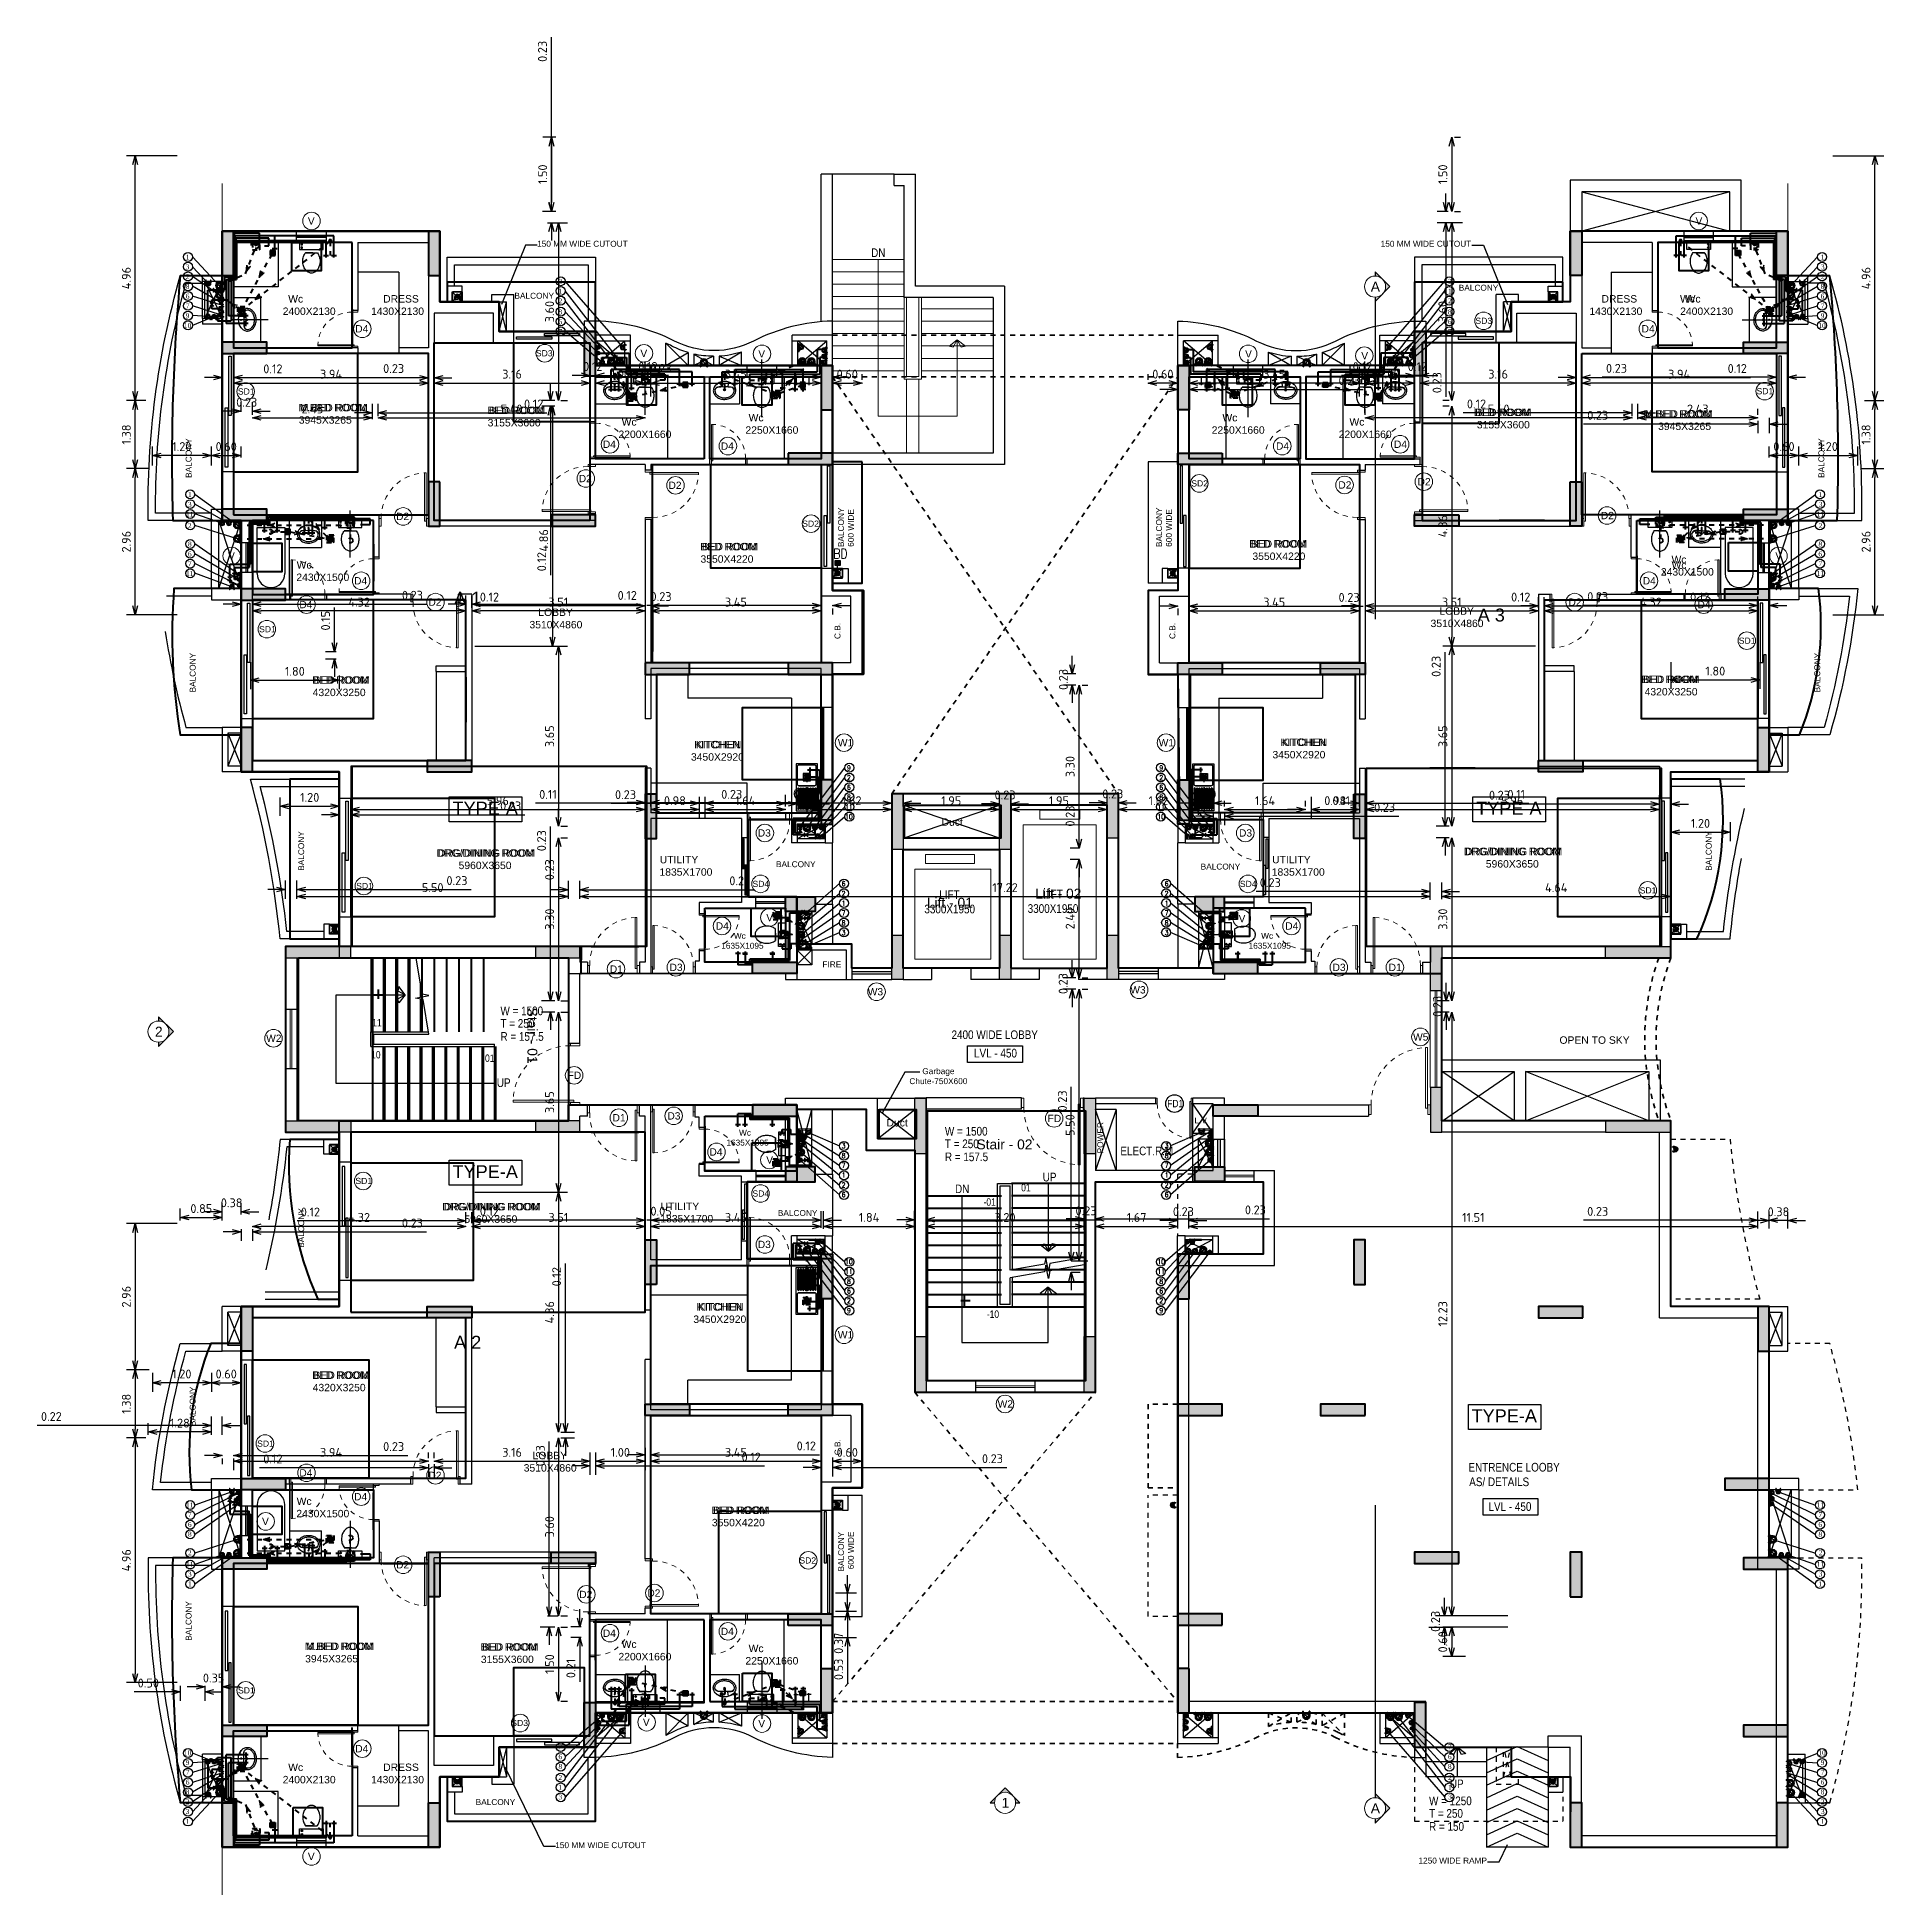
# Model space of a CAD drawing. Header units: inches. Extents: x 0 to 429, y 0 to 185.
# Drawn here: x 183.76 to 221.15, y 97.15 to 134.77 of the extents above; entities that cross this region are included whole.
import ezdxf
from ezdxf.enums import TextEntityAlignment as Align

# ---------------------------------------------------------------- set-up
doc = ezdxf.new("R2010")
doc.units = ezdxf.units.IN
doc.header["$MEASUREMENT"] = 0
for name, pattern in [('Xr-4BHK-A-B-Ground-Sub$0$DASHED', [0.75, 0.5, -0.25]), ('Xr-4BHK-A-B-Ground-Sub$0$DASHED2', [0.375, 0.25, -0.125]), ('Xr-4BHK-A-B-Ground-Sub$0$HIDDEN', [0.375, 0.25, -0.125])]:
    doc.linetypes.add(name, pattern=pattern)
doc.layers.get('DEFPOINTS').update_dxf_attribs({"lineweight": 18})
for name, color, linetype, lineweight in [('FLOOR-GROUND', 7, 'Continuous', 50), ('XR-4BHK-A-B-GROUND-SUB$0$1PL', 3, 'Continuous', 25), ('XR-4BHK-A-B-GROUND-SUB$0$1PL-DR-RWP', 190, 'Continuous', 30), ('XR-4BHK-A-B-GROUND-SUB$0$1PL-SHAFT-PIPE-TEXT-50', 213, 'Continuous', 30), ('XR-4BHK-A-B-GROUND-SUB$0$CUTOUT', 6, 'Continuous', 30), ('XR-4BHK-A-B-GROUND-SUB$0$DOOR', 34, 'Continuous', 20), ('XR-4BHK-A-B-GROUND-SUB$0$LINE ABOVE', 6, 'Xr-4BHK-A-B-Ground-Sub$0$HIDDEN', 35), ('XR-4BHK-A-B-GROUND-SUB$0$PIPE', 30, 'Continuous', 30), ('XR-4BHK-A-B-GROUND-SUB$0$RAILING', 11, 'Continuous', 15), ('XR-4BHK-A-B-GROUND-SUB$0$STEPS', 253, 'Continuous', 9), ('XR-4BHK-A-B-GROUND-SUB$0$TEXT', 7, 'Continuous', 15), ('XR-4BHK-A-B-GROUND-SUB$0$TOWER-COL', 1, 'Continuous', 40), ('XR-4BHK-A-B-GROUND-SUB$0$TOWER-COL-HATCH', 9, 'Continuous', 5), ('XR-4BHK-A-B-GROUND-SUB$0$WALL', 7, 'Continuous', 30), ('XR-4BHK-A-B-GROUND-SUB$0$WIN', 4, 'Continuous', 9), ('XR-4BHK-A-B-GROUND-SUB$0$WINDOW', 4, 'Continuous', 15)]:
    doc.layers.add(name, color=color, linetype=linetype, lineweight=lineweight)
for name, color, linetype in [('XR-4BHK-A-B-GROUND-SUB$0$1PL-DR-SOIL', 1, 'Continuous'), ('XR-4BHK-A-B-GROUND-SUB$0$1PL-DR-WASTE', 5, 'Xr-4BHK-A-B-Ground-Sub$0$DASHED'), ('XR-4BHK-A-B-GROUND-SUB$0$1PL-SHAFT-PIPE', 7, 'Continuous'), ('XR-4BHK-A-B-GROUND-SUB$0$BALCONY', 6, 'Continuous'), ('XR-4BHK-A-B-GROUND-SUB$0$ELE', 4, 'Continuous')]:
    doc.layers.add(name, color=color, linetype=linetype)
for name, color, linetype, lineweight, true_color in [('XR-4BHK-A-B-GROUND-SUB$0$SEWERARE LINE', 7, 'Continuous', 35, 0xca2d12), ('XR-4BHK-A-B-GROUND-SUB$0$STROM WATER', 7, 'Continuous', 25, 0x00001a), ('XR-4BHK-A-B-GROUND-SUB$0$WATER SUPPLAY', 7, 'Continuous', 0, 0x00f000)]:
    doc.layers.add(name, color=color, linetype=linetype, lineweight=lineweight, true_color=true_color)
doc.styles.add('Sanvi Common', font='isocpeur.ttf')
doc.styles.get("Standard").update_dxf_attribs({"font": 'arial.ttf'})
doc.styles.add('Xr-4BHK-A-B-Ground-Sub$0$$0$DIM', font='arial.ttf', dxfattribs={"height": 4})
doc.styles.add('Xr-4BHK-A-B-Ground-Sub$0$$1$Standard', font='arial.ttf')
doc.styles.add('Xr-4BHK-A-B-Ground-Sub$0$AUDIT_D_080506184754-0', font='romans.shx')
doc.styles.add('Xr-4BHK-A-B-Ground-Sub$0$DIM', font='arial.ttf')
doc.styles.add('Xr-4BHK-A-B-Ground-Sub$0$Simplex', font='simplex.shx', dxfattribs={"width": 0.8})
doc.styles.add('Xr-4BHK-A-B-Ground-Sub$0$Standard', font='ARIALN.TTF')
doc.styles.add('Xr-4BHK-A-B-Ground-Sub$0$TIMES-ROMAN', font='times.ttf', dxfattribs={"width": 0.9})
doc.styles.add('Xr-4BHK-A-B-Typical-Sub$0$DIM', font='arial.ttf')
doc.dimstyles.new('Sanvi Common', dxfattribs={"dimtxt": 0.18, "dimasz": 0.18, "dimexe": 0.18, "dimexo": 0.0625, "dimgap": 0.09, "dimtad": 1, "dimzin": 0, "dimdsep": 46, "dimtxsty": 'Sanvi Common', "dimblk": 'OPEN30', "dimcen": 0.09, "dimclrd": 68, "dimclre": 68, "dimclrt": 40, "dimadec": 0, "dimazin": 0, "dimtfac": 1, "dimtofl": 0, "dimtmove": 0, "dimatfit": 3, "dimldrblk": 'OPEN30', "dimfxl": 1, "dimtolj": 1, "dimtzin": 0, "dimarcsym": 0})
doc.dimstyles.new('Xr-4BHK-A-B-Ground-Sub$0$DIM 75', dxfattribs={"dimtxt": 75, "dimasz": 75, "dimexe": 0.18, "dimexo": 0.0625, "dimgap": 0.09, "dimtad": 0, "dimtih": 1, "dimtoh": 1, "dimdec": 0, "dimzin": 0, "dimdsep": 46, "dimtxsty": 'Xr-4BHK-A-B-Ground-Sub$0$Standard', "dimcen": 0.09, "dimclrd": 256, "dimclre": 256, "dimclrt": 256, "dimadec": 0, "dimazin": 0, "dimtfac": 1, "dimtdec": 0, "dimtofl": 0, "dimtmove": 0, "dimatfit": 3, "dimfxl": 1, "dimtolj": 1, "dimtzin": 0, "dimarcsym": 0})

msp = doc.modelspace()

# ---------------------------------------------------------------- texts
for s, height, style, p in [('150 MM WIDE CUTOUT', 0.12, 'Xr-4BHK-A-B-Ground-Sub$0$DIM', (193.885, 130.525)), ('150 MM WIDE CUTOUT', 0.12, 'Xr-4BHK-A-B-Ground-Sub$0$DIM', (210.965, 130.525)), ('Wc', 0.15, 'Xr-4BHK-A-B-Ground-Sub$0$DIM', (188.845, 129.395)), ('  DRESS', 0.15, 'Xr-4BHK-A-B-Ground-Sub$0$DIM', (190.652, 129.395)), ('BALCONY', 0.12, 'Xr-4BHK-A-B-Ground-Sub$0$DIM', (193.426, 129.472)), ('BALCONY', 0.12, 'Xr-4BHK-A-B-Ground-Sub$0$DIM', (212.546, 129.635)), ('  DRESS', 0.15, 'Xr-4BHK-A-B-Ground-Sub$0$DIM', (215.32, 129.395)), ('Wc', 0.15, 'Xr-4BHK-A-B-Ground-Sub$0$DIM', (217.14, 129.395)), ('2400X2130', 0.15, 'Xr-4BHK-A-B-Ground-Sub$0$DIM', (188.734, 129.144)), ('1430X2130', 0.15, 'Xr-4BHK-A-B-Ground-Sub$0$DIM', (190.523, 129.144)), ('1430X2130', 0.15, 'Xr-4BHK-A-B-Ground-Sub$0$DIM', (215.191, 129.144)), ('2400X2130', 0.15, 'Xr-4BHK-A-B-Ground-Sub$0$DIM', (217.029, 129.144)), ('M.BED ROOM', 0.15, 'Xr-4BHK-A-B-Ground-Sub$0$DIM', (189.053, 127.192)), ('BED ROOM', 0.15, 'Xr-4BHK-A-B-Ground-Sub$0$DIM', (192.877, 127.136)), ('BED ROOM', 0.15, 'Xr-4BHK-A-B-Ground-Sub$0$DIM', (212.85, 127.096)), ('M.BED ROOM', 0.15, 'Xr-4BHK-A-B-Ground-Sub$0$DIM', (216.289, 127.065)), ('3945X3265', 0.15, 'Xr-4BHK-A-B-Ground-Sub$0$DIM', (189.06, 126.942)), ('3155X3600', 0.15, 'Xr-4BHK-A-B-Ground-Sub$0$DIM', (192.884, 126.886)), ('2200X1660', 0.15, 'Xr-4BHK-A-B-Ground-Sub$0$DIM', (195.532, 126.652)), (' Wc', 0.15, 'Xr-4BHK-A-B-Ground-Sub$0$DIM', (195.538, 126.903)), ('2250X1660', 0.15, 'Xr-4BHK-A-B-Ground-Sub$0$DIM', (198.103, 126.738)), (' Wc', 0.15, 'Xr-4BHK-A-B-Ground-Sub$0$DIM', (198.109, 126.989)), ('2250X1660', 0.15, 'Xr-4BHK-A-B-Ground-Sub$0$DIM', (207.544, 126.738)), (' Wc', 0.15, 'Xr-4BHK-A-B-Ground-Sub$0$DIM', (207.702, 126.989)), ('2200X1660', 0.15, 'Xr-4BHK-A-B-Ground-Sub$0$DIM', (210.115, 126.652)), (' Wc', 0.15, 'Xr-4BHK-A-B-Ground-Sub$0$DIM', (210.274, 126.903)), ('3155X3600', 0.15, 'Xr-4BHK-A-B-Ground-Sub$0$DIM', (212.913, 126.846)), ('3945X3265', 0.15, 'Xr-4BHK-A-B-Ground-Sub$0$DIM', (216.583, 126.814)), ('BED ROOM', 0.15, 'Xr-4BHK-A-B-Ground-Sub$0$DIM', (208.305, 124.433)), ('Wc', 0.15, 'Xr-4BHK-A-B-Ground-Sub$0$DIM', (189.016, 124.007)), ('3550X4220', 0.15, 'Xr-4BHK-A-B-Ground-Sub$0$DIM', (197.193, 124.126)), ('BED ROOM', 0.15, 'Xr-4BHK-A-B-Ground-Sub$0$DIM', (197.187, 124.377)), ('3550X4220', 0.15, 'Xr-4BHK-A-B-Ground-Sub$0$DIM', (208.368, 124.182)), ('Wc', 0.15, 'Xr-4BHK-A-B-Ground-Sub$0$DIM', (216.854, 124.116)), ('2430X1500', 0.15, 'Xr-4BHK-A-B-Ground-Sub$0$DIM', (189.01, 123.756)), ('2430X1500', 0.15, 'Xr-4BHK-A-B-Ground-Sub$0$DIM', (216.638, 123.866)), ('LOBBY', 0.15, 'Xr-4BHK-A-B-Ground-Sub$0$DIM', (193.909, 123.048)), ('LOBBY', 0.15, 'Xr-4BHK-A-B-Ground-Sub$0$DIM', (212.154, 123.073)), ('3510X4860', 0.15, 'Xr-4BHK-A-B-Ground-Sub$0$DIM', (193.73, 122.797)), ('3510X4860', 0.15, 'Xr-4BHK-A-B-Ground-Sub$0$DIM', (211.975, 122.822)), ('BED ROOM', 0.15, 'Xr-4BHK-A-B-Ground-Sub$0$DIM', (189.329, 121.675)), ('4320X3250', 0.15, 'Xr-4BHK-A-B-Ground-Sub$0$DIM', (189.341, 121.424)), ('BED ROOM', 0.15, 'Xr-4BHK-A-B-Ground-Sub$0$DIM', (216.246, 121.689)), ('4320X3250', 0.15, 'Xr-4BHK-A-B-Ground-Sub$0$DIM', (216.309, 121.438)), (' KITCHEN', 0.15, 'Xr-4BHK-A-B-Ground-Sub$0$DIM', (197.009, 120.367)), (' KITCHEN', 0.15, 'Xr-4BHK-A-B-Ground-Sub$0$DIM', (208.875, 120.415)), ('3450X2920', 0.15, 'Xr-4BHK-A-B-Ground-Sub$0$DIM', (197, 120.117)), ('3450X2920', 0.15, 'Xr-4BHK-A-B-Ground-Sub$0$DIM', (208.774, 120.164)), ('DRG/DINING ROOM', 0.15, 'Xr-4BHK-A-B-Ground-Sub$0$DIM', (191.847, 118.171)), ('UTILITY', 0.15, 'Xr-4BHK-A-B-Ground-Sub$0$DIM', (196.368, 118.038)), ('UTILITY', 0.15, 'Xr-4BHK-A-B-Ground-Sub$0$DIM', (208.767, 118.038)), ('DRG/DINING ROOM', 0.15, 'Xr-4BHK-A-B-Ground-Sub$0$DIM', (212.646, 118.203)), ('5960X3650', 0.15, 'Xr-4BHK-A-B-Ground-Sub$0$DIM', (192.295, 117.921)), ('1835X1700', 0.15, 'Xr-4BHK-A-B-Ground-Sub$0$DIM', (196.362, 117.787)), ('BALCONY', 0.12, 'Xr-4BHK-A-B-Ground-Sub$0$DIM', (198.722, 117.96)), ('BALCONY', 0.12, 'Xr-4BHK-A-B-Ground-Sub$0$DIM', (207.321, 117.912)), ('1835X1700', 0.15, 'Xr-4BHK-A-B-Ground-Sub$0$DIM', (208.76, 117.787)), ('5960X3650', 0.15, 'Xr-4BHK-A-B-Ground-Sub$0$DIM', (213.094, 117.952)), ('LIFT', 0.175, 'Xr-4BHK-A-B-Ground-Sub$0$Standard', (202.027, 117.317)), ('LIFT', 0.175, 'Xr-4BHK-A-B-Ground-Sub$0$Standard', (204.119, 117.326)), ('3300X1950', 0.175, 'Xr-4BHK-A-B-Ground-Sub$0$Standard', (201.726, 117.025)), ('3300X1950', 0.175, 'Xr-4BHK-A-B-Ground-Sub$0$Standard', (203.818, 117.034)), ('1635X1095', 0.12, 'Xr-4BHK-A-B-Ground-Sub$0$DIM', (197.613, 116.308)), ('Wc', 0.12, 'Xr-4BHK-A-B-Ground-Sub$0$DIM', (197.868, 116.509)), ('1635X1095', 0.12, 'Xr-4BHK-A-B-Ground-Sub$0$DIM', (208.29, 116.308)), ('Wc', 0.12, 'Xr-4BHK-A-B-Ground-Sub$0$DIM', (208.544, 116.509)), ('FIRE', 0.12, 'Xr-4BHK-A-B-Ground-Sub$0$DIM', (199.662, 115.931)), ('W = 1500', 0.175, 'Xr-4BHK-A-B-Ground-Sub$0$Standard', (193.143, 114.962)), ('11', 0.15, 'Xr-4BHK-A-B-Ground-Sub$0$Standard', (190.547, 114.736)), ('T = 250', 0.175, 'Xr-4BHK-A-B-Ground-Sub$0$Standard', (193.143, 114.708)), ('R = 157.5', 0.175, 'Xr-4BHK-A-B-Ground-Sub$0$Standard', (193.143, 114.444)), ('2400 WIDE LOBBY', 0.175, 'Xr-4BHK-A-B-Ground-Sub$0$Standard', (202.276, 114.479)), ('OPEN TO SKY', 0.15, 'Xr-4BHK-A-B-Ground-Sub$0$DIM', (214.585, 114.383)), ('10', 0.15, 'Xr-4BHK-A-B-Ground-Sub$0$Standard', (190.524, 114.087)), ('01', 0.15, 'Xr-4BHK-A-B-Ground-Sub$0$Standard', (192.83, 114.016)), ('LVL - 450', 0.175, 'Xr-4BHK-A-B-Ground-Sub$0$Standard', (202.731, 114.106)), ('UP', 0.175, 'Xr-4BHK-A-B-Ground-Sub$0$Standard', (193.069, 113.507)), ('Chute-750X600', 0.12, 'Xr-4BHK-A-B-Ground-Sub$0$DIM', (201.423, 113.566)), ('Garbage', 0.12, 'Xr-4BHK-A-B-Ground-Sub$0$DIM', (201.684, 113.768)), ('FD1', 0.15, 'Xr-4BHK-A-B-Ground-Sub$0$Standard', (206.642, 113.097)), ('L.V', 0.12, 'Xr-4BHK-A-B-Ground-Sub$0$DIM', (207.195, 112.769)), ('Wc', 0.12, 'Xr-4BHK-A-B-Ground-Sub$0$DIM', (197.973, 112.522)), ('W = 1500', 0.175, 'Xr-4BHK-A-B-Ground-Sub$0$Standard', (202.142, 112.524)), ('1635X1095', 0.12, 'Xr-4BHK-A-B-Ground-Sub$0$DIM', (197.718, 112.322)), ('T = 250', 0.175, 'Xr-4BHK-A-B-Ground-Sub$0$Standard', (202.142, 112.27)), ('R = 157.5', 0.175, 'Xr-4BHK-A-B-Ground-Sub$0$Standard', (202.142, 112.006)), ('ELECT.R.M', 0.175, 'Xr-4BHK-A-B-Ground-Sub$0$Standard', (205.695, 112.126)), ('UP', 0.175, 'Xr-4BHK-A-B-Ground-Sub$0$Standard', (204.122, 111.596)), ('DN', 0.175, 'Xr-4BHK-A-B-Ground-Sub$0$Standard', (202.347, 111.358)), ('01', 0.15, 'Xr-4BHK-A-B-Ground-Sub$0$Standard', (203.686, 111.395)), ('DRG/DINING ROOM', 0.15, 'Xr-4BHK-A-B-Ground-Sub$0$DIM', (191.965, 111.009)), ('UTILITY', 0.15, 'Xr-4BHK-A-B-Ground-Sub$0$DIM', (196.386, 111.016)), ('BALCONY', 0.12, 'Xr-4BHK-A-B-Ground-Sub$0$DIM', (198.759, 110.897)), ('-01', 0.15, 'Xr-4BHK-A-B-Ground-Sub$0$Standard', (202.924, 111.104)), ('5960X3650', 0.15, 'Xr-4BHK-A-B-Ground-Sub$0$DIM', (192.413, 110.758)), ('1835X1700', 0.15, 'Xr-4BHK-A-B-Ground-Sub$0$DIM', (196.379, 110.766)), (' KITCHEN', 0.15, 'Xr-4BHK-A-B-Ground-Sub$0$DIM', (197.057, 108.98)), ('3450X2920', 0.15, 'Xr-4BHK-A-B-Ground-Sub$0$DIM', (197.048, 108.73)), ('-10', 0.15, 'Xr-4BHK-A-B-Ground-Sub$0$Standard', (202.99, 108.832)), ('BED ROOM', 0.15, 'Xr-4BHK-A-B-Ground-Sub$0$DIM', (189.329, 107.597)), ('4320X3250', 0.15, 'Xr-4BHK-A-B-Ground-Sub$0$DIM', (189.341, 107.346)), ('LOBBY', 0.15, 'Xr-4BHK-A-B-Ground-Sub$0$DIM', (193.793, 105.97)), ('3510X4860', 0.15, 'Xr-4BHK-A-B-Ground-Sub$0$DIM', (193.614, 105.719)), ('ENTRENCE LOOBY', 0.175, 'Xr-4BHK-A-B-Ground-Sub$0$Standard', (212.742, 105.72)), ('AS/ DETAILS', 0.175, 'Xr-4BHK-A-B-Ground-Sub$0$Standard', (212.758, 105.425)), ('Wc', 0.15, 'Xr-4BHK-A-B-Ground-Sub$0$DIM', (189.016, 105.044)), ('BED ROOM', 0.15, 'Xr-4BHK-A-B-Ground-Sub$0$DIM', (197.417, 104.862)), ('LVL - 450', 0.175, 'Xr-4BHK-A-B-Ground-Sub$0$Standard', (213.148, 104.923)), ('2430X1500', 0.15, 'Xr-4BHK-A-B-Ground-Sub$0$DIM', (189.01, 104.794)), ('3550X4220', 0.15, 'Xr-4BHK-A-B-Ground-Sub$0$DIM', (197.423, 104.612)), ('3945X3265', 0.15, 'Xr-4BHK-A-B-Ground-Sub$0$DIM', (189.188, 101.854)), ('M.BED ROOM', 0.15, 'Xr-4BHK-A-B-Ground-Sub$0$DIM', (189.181, 102.105)), ('3155X3600', 0.15, 'Xr-4BHK-A-B-Ground-Sub$0$DIM', (192.746, 101.842)), ('BED ROOM', 0.15, 'Xr-4BHK-A-B-Ground-Sub$0$DIM', (192.739, 102.093)), ('2200X1660', 0.15, 'Xr-4BHK-A-B-Ground-Sub$0$DIM', (195.532, 101.897)), (' Wc', 0.15, 'Xr-4BHK-A-B-Ground-Sub$0$DIM', (195.538, 102.148)), ('2250X1660', 0.15, 'Xr-4BHK-A-B-Ground-Sub$0$DIM', (198.103, 101.812)), (' Wc', 0.15, 'Xr-4BHK-A-B-Ground-Sub$0$DIM', (198.109, 102.062)), ('Wc', 0.15, 'Xr-4BHK-A-B-Ground-Sub$0$DIM', (188.845, 99.656)), ('  DRESS', 0.15, 'Xr-4BHK-A-B-Ground-Sub$0$DIM', (190.652, 99.656)), ('2400X2130', 0.15, 'Xr-4BHK-A-B-Ground-Sub$0$DIM', (188.734, 99.406)), ('1430X2130', 0.15, 'Xr-4BHK-A-B-Ground-Sub$0$DIM', (190.523, 99.406)), ('UP', 0.175, 'Xr-4BHK-A-B-Ground-Sub$0$Standard', (212.367, 99.308)), ('BALCONY', 0.12, 'Xr-4BHK-A-B-Ground-Sub$0$DIM', (192.641, 98.966)), ('W = 1250', 0.175, 'Xr-4BHK-A-B-Ground-Sub$0$Standard', (211.945, 98.963)), ('T = 250', 0.175, 'Xr-4BHK-A-B-Ground-Sub$0$Standard', (211.945, 98.709)), ('R = 150', 0.175, 'Xr-4BHK-A-B-Ground-Sub$0$Standard', (211.945, 98.445)), ('150 MM WIDE CUTOUT', 0.12, 'Xr-4BHK-A-B-Ground-Sub$0$DIM', (194.252, 98.093)), ('1250 WIDE RAMP', 0.12, 'Xr-4BHK-A-B-Ground-Sub$0$DIM', (211.73, 97.781))]:
    msp.add_text(s, height=height, dxfattribs=dict(style=style)).set_placement(p)
at = {"style": 'Xr-4BHK-A-B-Ground-Sub$0$DIM'}
for s, p in [('BALCONY', (186.888, 125.844)), ('BALCONY', (219.947, 125.844)), ('BALCONY', (200.098, 124.442)), ('600 WIDE', (200.298, 124.448)), ('BALCONY', (206.537, 124.442)), ('600 WIDE', (206.738, 124.448)), ('C.B.', (200.027, 122.58)), ('C.B.', (206.808, 122.58)), ('BALCONY', (186.971, 121.499)), ('BALCONY', (219.864, 121.499)), ('BALCONY', (189.168, 117.887)), ('BALCONY', (217.667, 117.887)), ('POWER', (205.348, 112.164)), ('BALCONY', (189.168, 110.251)), ('BALCONY', (186.971, 106.639)), ('C.B.', (200.027, 106.05)), ('BALCONY', (200.098, 103.696)), ('600 WIDE', (200.298, 103.741)), ('BALCONY', (186.888, 102.294))]:
    msp.add_text(s, height=0.12, rotation=90, dxfattribs=at).set_placement(p)
for p in [(192.172, 119.023), (212.898, 119.023), (192.172, 111.662), (212.805, 106.717)]:
    msp.add_text('TYPE-A', height=0.2625).set_placement(p)
at = {"layer": 'FLOOR-GROUND', "color": 81, "style": 'Xr-4BHK-A-B-Typical-Sub$0$DIM'}
for s, height, p in [('Wc', 0.15, (188.846, 129.395)), ('Wc', 0.15, (217.026, 129.395)), (' Wc', 0.15, (195.539, 126.903)), (' Wc', 0.15, (198.11, 126.989)), (' Wc', 0.15, (207.704, 126.989)), (' Wc', 0.15, (210.275, 126.903)), ('Wc', 0.15, (189.017, 124.007)), ('Wc', 0.15, (216.855, 124.007)), ('Wc', 0.12, (197.869, 116.509)), ('Wc', 0.12, (208.546, 116.509)), ('Wc', 0.12, (197.974, 112.522)), ('Wc', 0.15, (189.017, 105.044)), (' Wc', 0.15, (195.539, 102.148)), (' Wc', 0.15, (198.11, 102.062)), ('Wc', 0.15, (188.846, 99.656))]:
    msp.add_text(s, height=height, dxfattribs=at).set_placement(p)
at = {"layer": 'FLOOR-GROUND', "color": 150, "style": 'Xr-4BHK-A-B-Ground-Sub$0$DIM'}
for s, p in [('M.BED ROOM', (189.084, 127.192)), ('BED ROOM', (192.908, 127.136)), ('BED ROOM', (212.881, 127.096)), ('M.BED ROOM', (216.32, 127.065)), ('BED ROOM', (208.336, 124.433)), ('BED ROOM', (197.218, 124.377)), ('BED ROOM', (189.359, 121.675)), ('BED ROOM', (216.277, 121.689)), (' KITCHEN', (197.04, 120.367)), (' KITCHEN', (208.906, 120.415)), ('DRG/DINING ROOM', (191.877, 118.171)), ('DRG/DINING ROOM', (212.676, 118.203)), ('DRG/DINING ROOM', (191.995, 111.009)), (' KITCHEN', (197.088, 108.98)), ('BED ROOM', (189.359, 107.597)), ('BED ROOM', (197.447, 104.862)), ('M.BED ROOM', (189.212, 102.105)), ('BED ROOM', (192.77, 102.093))]:
    msp.add_text(s, height=0.15, dxfattribs=at).set_placement(p)
at = {"layer": 'FLOOR-GROUND', "color": 230}
for s, p in [('A 1', (192.203, 123.275)), ('A 3', (212.929, 122.935)), ('A 2', (192.203, 108.206))]:
    msp.add_text(s, height=0.2625, dxfattribs=at).set_placement(p)
at = {"layer": 'FLOOR-GROUND', "color": 3, "style": 'Xr-4BHK-A-B-Ground-Sub$0$DIM'}
for p in [(202.29, 118.873), (201.175, 112.784)]:
    msp.add_text('Duct', height=0.15, dxfattribs=at).set_placement(p, align=Align.MIDDLE_CENTER)
at = {"layer": 'FLOOR-GROUND', "color": 22, "style": 'Xr-4BHK-A-B-Ground-Sub$0$DIM'}
for s, p in [('Lift - 02', (204.439, 117.425)), ('Lift - 01', (202.242, 117.24))]:
    msp.add_text(s, height=0.2, dxfattribs=at).set_placement(p, align=Align.MIDDLE_CENTER)
at = {"layer": 'FLOOR-GROUND', "color": 115, "style": 'Xr-4BHK-A-B-Ground-Sub$0$DIM'}
msp.add_text('Stair - 01', height=0.2, rotation=270, dxfattribs=at).set_placement((193.79, 114.549), align=Align.MIDDLE_CENTER)
msp.add_text('Stair - 02', height=0.2, dxfattribs=at).set_placement((203.348, 112.346), align=Align.MIDDLE_CENTER)

# ---------------------------------------------------------------- blocks, each defined once
blk = doc.blocks.new('Xr-4BHK-A-B-Ground-Sub$0$d-750')
at = {"layer": 'XR-4BHK-A-B-GROUND-SUB$0$DOOR'}
for p, q in [((0, 719), (0, 750)), ((0, 750), (115, 750)), ((115, 719), (0, 719)), ((115, 750), (115, 719)), ((0, 0), (0, 31)), ((0, 31), (115, 31)), ((115, 31), (115, 0)), ((115, 0), (0, 0))]:
    blk.add_line(p, q, dxfattribs=at)
blk.add_lwpolyline([(74, 34), (811, 34), (811, 59), (74, 59)], close=True, dxfattribs=at)
at = {"layer": 'XR-4BHK-A-B-GROUND-SUB$0$DOOR', "color": 8, "linetype": 'Xr-4BHK-A-B-Ground-Sub$0$HIDDEN', "extrusion": (0, 0, -1)}
blk.add_ellipse((125, 31), major_axis=(218, 652), ratio=0.99874, start_param=-0.33813, end_param=1.207251, dxfattribs=at)
blk = doc.blocks.new('Xr-4BHK-A-B-Ground-Sub$0$ground')
at = {"layer": 'XR-4BHK-A-B-GROUND-SUB$0$BALCONY', "linetype": 'Xr-4BHK-A-B-Ground-Sub$0$DASHED2'}
for p, q in [((0, -375), (1200, -375)), ((1800, -3615), (0, -3615)), ((-10585, -10040), (-10585, -7585)), ((-9985, -7585), (-10585, -7585)), ((-9985, -10040), (-10585, -10040)), ((-3534, -12685), (-3534, -13285)), ((-3384, -13285), (-3234, -12684)), ((-3234, -13285), (-3383, -12685)), ((-5191, -12895), (-5190, -14185)), ((-2185, -13290), (-2185, -14185)), ((-5190, -14185), (-2185, -14185))]:
    blk.add_line(p, q, dxfattribs=at)
at = {"layer": 'XR-4BHK-A-B-GROUND-SUB$0$BALCONY'}
blk.add_line((2720, -13812), (3219, -13812), dxfattribs=at)
at = {"layer": 'XR-4BHK-A-B-GROUND-SUB$0$BALCONY', "linetype": 'Xr-4BHK-A-B-Ground-Sub$0$DASHED2'}
for points in [[(-9680, -1085), (-9985, -1085), (-9985, -2330)], [(-3534, -12685), (-3534, -13435), (-3084, -13435), (-3084, -13285)]]:
    blk.add_lwpolyline(points, dxfattribs=at)
for points in [[(2590, -7475), (3786, -7475, 0.044618), (3219, -4515), (2370, -4515)], [(2590, -8855), (3867, -8855, -0.074265), (3219, -13812), (2720, -13812)]]:
    blk.add_lwpolyline(points, format="xyb", dxfattribs=at)
blk.add_lwpolyline([(-3384, -12684), (-3234, -12684), (-3234, -13285), (-3384, -13285)], close=True, dxfattribs=at)
blk.add_arc((19853, 1405), 18738, 185.4521, 195.5407, dxfattribs=at)
at = {"layer": 'XR-4BHK-A-B-GROUND-SUB$0$ELE'}
for p, q in [((-9835, -2330), (-9271, -2330)), ((-9835, -2405), (-9271, -2705)), ((-9835, -2705), (-9271, -2405)), ((-9835, -2405), (-9271, -2405)), ((1990, -4550), (2255, -3880)), ((2255, -4550), (1990, -3880)), ((2440, -8855), (1990, -7475)), ((1990, -8855), (2440, -7475)), ((2440, -7475), (2440, -8855)), ((2590, -7475), (2590, -8855)), ((-9870, -11995), (-9282, -12495)), ((-9282, -11995), (-9870, -12495)), ((-9282, -11995), (-9282, -12495)), ((-9167, -11995), (-9167, -12495)), ((-5893, -11995), (-5893, -12495)), ((-5778, -11995), (-5778, -12495)), ((-5778, -11995), (-5190, -12495)), ((-5190, -11995), (-5778, -12495)), ((-2484, -12685), (-4959, -12685)), ((-4959, -12685), (-4959, -13285)), ((-3734, -12685), (-3734, -14715)), ((-2484, -12685), (-2484, -14715)), ((-3734, -12985), (-4959, -12985)), ((2670, -12942), (2370, -13697)), ((2670, -13697), (2370, -12942)), ((2670, -12942), (2670, -13697)), ((2720, -12942), (2720, -13697)), ((-3734, -13285), (-4959, -13285)), ((-2484, -14715), (-3734, -14715))]:
    blk.add_line(p, q, dxfattribs=at)
for points in [[(-3734, -12956), (-3109, -12672), (-2484, -12956)], [(-3734, -13207), (-3109, -12923), (-2484, -13207)], [(-3734, -13458), (-3109, -13175), (-2484, -13458)], [(-3734, -13710), (-3109, -13426), (-2484, -13710)], [(-3734, -13961), (-3109, -13677), (-2484, -13961)], [(-3734, -14212), (-3109, -13929), (-2484, -14212)], [(-3734, -14464), (-3109, -14180), (-2484, -14464)], [(-3734, -14715), (-3109, -14431), (-2484, -14715)]]:
    blk.add_lwpolyline(points, dxfattribs=at)
at = {"layer": 'XR-4BHK-A-B-GROUND-SUB$0$LINE ABOVE'}
for p, q in [((-8143, -11995), (-8143, -12266)), ((-7689, -12183), (-8143, -11995)), ((-8143, -12266), (-7689, -11995)), ((-7689, -12183), (-7689, -11995)), ((-7574, -12180), (-7574, -11995)), ((-7177, -12226), (-7574, -11995)), ((-7574, -12180), (-7177, -11995)), ((-7177, -12226), (-7177, -11995)), ((-7062, -12256), (-7062, -11995)), ((-7062, -11995), (-6608, -12450)), ((-6608, -11995), (-7062, -12256)), ((-6608, -11995), (-6608, -12450)), ((-3084, -13290), (-2035, -13290))]:
    blk.add_line(p, q, dxfattribs=at)
blk.add_lwpolyline([(-9985, -5740), (-10585, -5740), (-10585, -7435), (-9985, -7435)], dxfattribs=at)
for points in [[(-9985, -12610), (-9985, -12895, 0.111051), (-8387, -12490, -0.244497), (-6788, -12490, 0.111051), (-5190, -12895, -74.791831)], [(-8143, -12266, -0.06273), (-7689, -12183, -0.06273)], [(-7574, -12180, -0.054211), (-7177, -12226)], [(-7062, -12256, -0.047733), (-6736, -12388, 0.009749), (-6608, -12450)]]:
    blk.add_lwpolyline(points, format="xyb", dxfattribs=at)
at = {"layer": 'XR-4BHK-A-B-GROUND-SUB$0$WALL'}
for p, q in [((-9265, -1005), (-9265, 91)), ((-9035, -1005), (-9035, 91)), ((-8365, 320), (-6120, 320)), ((-8365, 90), (-6120, 90)), ((-6120, 320), (-6120, 90)), ((-230, -3995), (-230, -230)), ((0, -3765), (0, -230)), ((-9680, -1005), (-9265, -1005)), ((-9680, -1235), (-9680, -1005)), ((-9035, -1005), (-8025, -1005)), ((-8025, -2935), (-8025, -1005)), ((-9035, -1235), (-8255, -1235)), ((-8255, -2705), (-8255, -1235)), ((-9985, -2935), (-9985, -2330)), ((-9835, -2330), (-9985, -2330)), ((-9835, -2705), (-9835, -2330)), ((-9271, -2705), (-9271, -2330)), ((-9271, -2330), (-9155, -2330)), ((-9155, -2705), (-9155, -2330)), ((-9985, -11995), (-9985, -2935)), ((-9985, -2935), (-8025, -2935)), ((-9835, -2705), (-9271, -2705)), ((-9755, -11765), (-9755, -2935)), ((-9155, -2705), (-8255, -2705)), ((-230, -3995), (1760, -3995)), ((0, -3765), (2370, -3765)), ((1760, -9085), (1760, -3995)), ((1990, -3880), (2255, -3880)), ((1990, -4550), (1990, -3880)), ((2255, -4550), (2255, -3880)), ((2370, -4665), (2370, -3765)), ((1990, -4550), (2255, -4550)), ((1990, -7245), (1990, -4665)), ((1990, -4665), (2370, -4665)), ((1990, -7245), (1990, -4665)), ((2590, -7245), (1985, -7245)), ((2590, -7475), (2590, -7245)), ((1990, -8855), (2590, -8855)), ((2590, -8855), (2590, -9085)), ((2142, -9085), (1760, -9085)), ((2140, -14485), (2142, -9085)), ((2370, -12827), (2372, -9085)), ((2590, -9085), (2372, -9085)), ((-9985, -11995), (-9985, -12610)), ((-5190, -11995), (-9870, -11995)), ((-9870, -11995), (-9870, -12495)), ((-5190, -11995), (-5190, -12495)), ((-9985, -12610), (-9167, -12610)), ((-9167, -12495), (-9870, -12495)), ((-9167, -12495), (-9167, -12610)), ((-5893, -12495), (-5893, -12610)), ((-5190, -12495), (-5893, -12495)), ((-2484, -12455), (-1805, -12455)), ((-2484, -12685), (-2484, -12455)), ((-2484, -12685), (-2035, -12685)), ((-2035, -14715), (-2035, -12685)), ((-1805, -14485), (-1805, -12455)), ((2370, -12827), (2720, -12827)), ((2370, -14715), (2370, -12942)), ((2370, -12942), (2720, -12942)), ((2720, -12942), (2720, -12827)), ((2370, -13697), (2720, -13697)), ((2370, -13812), (2720, -13812)), ((2720, -13697), (2720, -13812)), ((2140, -14485), (-1805, -14485)), ((2370, -14715), (-2035, -14715))]:
    blk.add_line(p, q, dxfattribs=at)
at = {"layer": 'XR-4BHK-A-B-GROUND-SUB$0$WALL', "linetype": 'Xr-4BHK-A-B-Ground-Sub$0$DASHED'}
blk.add_line((-9680, -1235), (-9035, -1235), dxfattribs=at)
at = {"layer": 'XR-4BHK-A-B-GROUND-SUB$0$WALL'}
for points in [[(2590, -7475), (1990, -7475), (1990, -8855)], [(-5893, -12610), (-5190, -12610), (-5190, -12895), (-4960, -12895), (-4960, -11765), (-9755, -11765)]]:
    blk.add_lwpolyline(points, dxfattribs=at)
at = {"layer": 'XR-4BHK-A-B-GROUND-SUB$0$DOOR', "xscale": 1.666666782984976, "yscale": 1.666666782984976, "zscale": 1.666666782984976, "rotation": 89.99999994797315}
blk.add_blockref('Xr-4BHK-A-B-Ground-Sub$0$d-750', (-4870, 129), dxfattribs=at)
blk = doc.blocks.new('Xr-4BHK-A-B-Ground-Sub$0$ST1')
at = {"layer": 'XR-4BHK-A-B-GROUND-SUB$0$ELE'}
for p, q in [((-1, -2987), (0, 0)), ((1480, 0), (0, 0)), ((229, -2980), (230, 0)), ((1480, -230), (1480, 0)), ((1480, 0), (1910, 0)), ((1480, -230), (1680, -230, 0)), ((1680, -2500, 0), (1680, -230, 0)), ((1910, -2270), (1910, 0, 0)), ((3480, -2500), (1680, -2500)), ((3710, -2270), (1910, -2270)), ((3480, -2500, 0), (3480, -5650, 0)), ((3710, -2270), (3710, -5880, 0)), ((229, -3505), (230, -2980)), ((3480, -5650, 0), (230, -5650, 0)), ((3710, -5880, 0), (230, -5880, 0))]:
    blk.add_line(p, q, dxfattribs=at)
at = {"layer": 'XR-4BHK-A-B-GROUND-SUB$0$RAILING'}
for p, q in [((1680, -4150, 0), (1680, -2500, 0)), ((1730, -4100, 0), (1730, -2500, 0)), ((1980, -4100, 0), (1980, -2500)), ((2030, -4150, 0), (2030, -2500)), ((1980, -4100, 0), (1730, -4100, 0)), ((1680, -4150, 0), (2030, -4150, 0))]:
    blk.add_line(p, q, dxfattribs=at)
at = {"layer": 'XR-4BHK-A-B-GROUND-SUB$0$STEPS'}
for p, q in [((230, -1730), (1680, -1730)), ((230, -1980), (1680, -1980)), ((230, -2230), (1680, -2230)), ((230, -2480), (1680, -2480)), ((230, -2730), (1680, -2730)), ((230, -2980), (1680, -2980)), ((3480, -2730), (2030, -2730)), ((3480, -2980), (2030, -2980)), ((230, -3230), (1680, -3230)), ((3480, -3230), (2030, -3230)), ((230, -3480), (1680, -3480)), ((230, -3730), (1680, -3730)), ((3480, -3480), (2030, -3480)), ((3480, -3730), (2030, -3730)), ((230, -3980), (1680, -3980)), ((3480, -3980), (2030, -3980)), ((1730, -4150, 0), (1730, -5650, 0)), ((1980, -5650, 0), (1980, -4150, 0))]:
    blk.add_line(p, q, dxfattribs=at)
blk.add_lwpolyline([(1155, -1730), (1155, -4900), (2755, -4900), (2755, -3355), (2921, -3485), (2835, -3506), (2755, -3355)], dxfattribs=at)
at = {"layer": 'XR-4BHK-A-B-GROUND-SUB$0$STEPS', "elevation": 0}
blk.add_lwpolyline([(2755, -4900), (2755, -3355), (2589, -3485), (2675, -3506), (2755, -3355)], dxfattribs=at)
at = {"layer": 'XR-4BHK-A-B-GROUND-SUB$0$TEXT', "style": 'Xr-4BHK-A-B-Ground-Sub$0$Standard'}
blk.add_text('DN', height=175, dxfattribs=at).set_placement((1011, -1679))
blk = doc.blocks.new('Xr-4BHK-A-B-Ground-Sub$0$basin6')
blk.add_lwpolyline([(285, -227, 0.120605), (265, -143, 0.10507), (202, -67, 0.088649), (113, -18, 0.079738), (1, 0, 0.079738), (-111, -18, 0.088649), (-201, -66, 0.10507), (-264, -142, 0.120605), (-285, -226, 0.120605), (-264, -310, 0.10507), (-202, -387, 0.088649), (-112, -435, 0.079738), (0, -453, 0.079738), (112, -436, 0.088649), (201, -387, 0.10507), (265, -311, 0.120605)], format="xyb", close=True)
for points in [[(-210, -80, -0.016805), (-198, -70, -0.092161), (-106, -21, -0.435128), (-100, -25), (-85, -124, -0.44775), (-92, -134, 0.015365), (-179, -141, 0.272514), (-249, -216, 0.272514)], [(-244, -217, 0.017243), (-245, -226, 0.120605), (-229, -292, 0.10507), (-177, -355, 0.088649), (-99, -397, 0.079738), (0, -413, 0.079738), (99, -398, 0.088649), (177, -356, 0.10507), (229, -293, 0.120605), (245, -227, 0.120605)], [(210, -80, 0.016805), (198, -70, 0.092161), (107, -21, 0.435128), (100, -25), (86, -124, 0.396344), (97, -135, -0.011856), (170, -140, -0.340407), (250, -227)]]:
    blk.add_lwpolyline(points, format="xyb")
for centre, radius in [((1, -209), 26.4), ((1, -209), 21), ((0, -69), 14.5)]:
    blk.add_circle(centre, radius)
for centre, radius, start, end in [((-151, -238), 95.4, 106.2953, 167.2703), ((-3, -1750), 1614, 84.2769, 96.2123), ((155, -235), 90.2, 4.8775, 88.7186)]:
    blk.add_arc(centre, radius, start, end)
blk = doc.blocks.new('Xr-4BHK-A-B-Ground-Sub$0$1111')
for p, q in [((-6719, 24832), (-6719, 24832)), ((-7128, 24546), (-7128, 24404)), ((-6651, 24546), (-7128, 24546)), ((-6770, 24611), (-7009, 24611)), ((-6919, 24611), (-6770, 24611)), ((-6651, 24404), (-6651, 24546)), ((-7128, 24404), (-6651, 24404)), ((-6850, 24404), (-6850, 24404)), ((-6703, 24404), (-6703, 24404))]:
    blk.add_line(p, q)
at = {"extrusion": (0, 0, -1)}
for centre, major_axis, ratio, start_param, end_param in [((-6736, 24784), (232, 232), 1, 3.926991, 4.219591), ((-6811, 24807), (176, 176), 1, 4.219591, 4.555787), ((-6859, 24842), (-134, 134), 1, 6.126583, 6.550859), ((-6890, 24895), (90.6, 90.6), 1, -1.303122, -0.785398), ((-6890, 24895), (-90.6, 90.6), 1, 0.785398, 1.303122), ((-6920, 24842), (134, 134), 1, -0.267674, 0.156602), ((-6968, 24807), (-176, 176), 1, 1.727398, 2.063595), ((-7043, 24784), (232, 232), 1, 0.492798, 0.785398), ((-6736, 24784), (-232, 232), 1, 5.205187, 5.497787), ((-6811, 24762), (-176, 176), 1, 4.868991, 5.205187), ((-6859, 24727), (-134, 134), 1, 4.837165, 4.868991), ((-6968, 24762), (-231, 91), 0.988951, 3.056609, 3.421062), ((-7043, 24784), (232, 232), 1, 0.785398, 1.077998), ((-6695, 24507), (-11.5, 11.5), 1, 3.141593, 9.424778), ((-6695, 24437), (11.5, 11.5), 1, 1.570796326805002, 7.853981633984588)]:
    blk.add_ellipse(centre, major_axis=major_axis, ratio=ratio, start_param=start_param, end_param=end_param, dxfattribs=at)
blk = doc.blocks.new('*X7')
at = {"color": 0}
for p, q in [((3202, 1890), (3699, 1890)), ((3202, 1860), (3699, 1860)), ((3202, 1830), (3699, 1830)), ((3202, 1800), (3699, 1800)), ((3202, 1770), (3699, 1770)), ((3202, 1740), (3699, 1740)), ((3202, 1710), (3699, 1710)), ((3202, 1680), (3699, 1680)), ((3202, 1650), (3699, 1650)), ((3202, 1620), (3699, 1620)), ((3202, 1590), (3699, 1590)), ((3202, 1560), (3699, 1560)), ((3202, 1530), (3699, 1530)), ((3202, 1500), (3699, 1500)), ((3202, 1470), (3699, 1470)), ((3202, 1440), (3699, 1440))]:
    blk.add_line(p, q, dxfattribs=at)
blk = doc.blocks.new('Xr-4BHK-A-B-Ground-Sub$0$sink14')
blk.add_lwpolyline([(-578, -520), (-578, 0), (578, 0), (578, -520)], close=True)
for points in [[(-40, -65, 0.414214), (-78, -27), (-513, -27, 0.414214), (-551, -65), (-551, -456, 0.414214), (-513, -493), (-78, -493, 0.414214), (-40, -456)], [(-551, -456), (-551, -65, -0.414214), (-513, -27), (-78, -27, -0.414214), (-40, -65), (-40, -456, -0.414214), (-78, -493), (-513, -493, -0.414214)]]:
    blk.add_lwpolyline(points, format="xyb", close=True)
blk.add_circle((-248, -260), 15)
for centre, start, end in [((29, -54), 90, 270), ((29, -114), 90, 270), ((29, -174), 90, 270), ((29, -234), 90, 270), ((29, -294), 90, 270), ((29, -354), 90, 270), ((29, -414), 90, 270), ((526, -54), 270, 90), ((526, -114), 270, 90), ((526, -174), 270, 90), ((526, -234), 270, 90), ((526, -294), 270, 90), ((526, -354), 270, 90), ((526, -414), 270, 90), ((29, -474), 90, 270), ((526, -474), 270, 90)]:
    blk.add_arc(centre, 15, start, end)
blk.add_blockref('*X7', (-3172, -1929))
blk = doc.blocks.new('Xr-4BHK-A-B-Ground-Sub$0$RWP')
at = {"layer": 'XR-4BHK-A-B-GROUND-SUB$0$CUTOUT'}
for p, q in [((0, 200), (200, 0)), ((200, 200), (0, 0))]:
    blk.add_line(p, q, dxfattribs=at)
blk.add_lwpolyline([(0, 0), (200, 0), (200, 200), (0, 200)], close=True, dxfattribs=at)
at = {"layer": 'XR-4BHK-A-B-GROUND-SUB$0$ELE'}
for p, q in [((0, 200), (0, 0)), ((25, 200), (25, 0))]:
    blk.add_line(p, q, dxfattribs=at)
at = {"layer": 'XR-4BHK-A-B-GROUND-SUB$0$PIPE'}
blk.add_circle((100, 100), 50, dxfattribs=at)
at = {"layer": 'XR-4BHK-A-B-GROUND-SUB$0$WALL'}
for p, q in [((0, 315), (300, 315)), ((0, 200), (0, 315)), ((0, 200), (185, 200)), ((185, 0), (185, 200)), ((300, 0), (300, 315))]:
    blk.add_line(p, q, dxfattribs=at)
blk = doc.blocks.new('Xr-4BHK-A-B-Ground-Sub$0$core typ')
at = {"layer": 'XR-4BHK-A-B-GROUND-SUB$0$ELE'}
for p, q in [((-1945, 11220), (-3895, 11890)), ((-3895, 11220), (-1945, 11890)), ((-5325, 9885), (-5325, 9075)), ((1665, 9885), (1665, 8590)), ((-5745, 9735), (-6045, 9075)), ((-5745, 9075), (-6045, 9735)), ((-5745, 9735), (-5745, 9075)), ((2085, 9735), (2085, 8590)), ((2385, 8591), (2085, 9735)), ((2085, 8590), (2385, 9735)), ((-5745, 8960), (-6045, 8660)), ((-6045, 8960), (-5745, 8660)), ((-6045, 8360), (-5045, 8360)), ((-4930, 8590), (-4125, 8590)), ((-4930, 8525), (-4125, 8525)), ((-4930, 8475), (-4125, 8475)), ((-4930, 8360), (-4125, 8360)), ((1270, 8590), (466, 8590)), ((1270, 8525), (466, 8525)), ((1270, 8475), (466, 8475)), ((1270, 8360), (466, 8360)), ((-6045, 4565), (-5745, 5730)), ((-5745, 4565), (-6045, 5730)), ((-5745, 4565), (-5745, 5730)), ((-5325, 4415), (-5325, 5730)), ((-4410, 5960), (-3660, 5960)), ((-4410, 5730), (-3660, 5730)), ((-3660, 5130), (-4410, 5730)), ((-4410, 5130), (-3660, 5730)), ((420, 5730), (0, 5730)), ((420, 4495), (0, 5730)), ((420, 5730), (0, 4495)), ((420, 5730), (420, 4495)), ((1970, 5245), (1970, 5845)), ((2385, 5245), (1970, 5845)), ((1970, 5245), (2385, 5845)), ((2385, 4565), (2085, 5130)), ((2085, 4565), (2385, 5130)), ((2384, 5128), (2384, 4565)), ((2474, 5128), (2474, 4565)), ((2524, 5128), (2524, 4565)), ((2614, 5128), (2614, 4565))]:
    blk.add_line(p, q, dxfattribs=at)
at = {"layer": 'XR-4BHK-A-B-GROUND-SUB$0$ELE', "ltscale": 1000}
for p, q in [((-2520, 8590), (-3320, 8590)), ((-1140, 8590), (-340, 8590))]:
    blk.add_line(p, q, dxfattribs=at)
at = {"layer": 'XR-4BHK-A-B-GROUND-SUB$0$ELE'}
blk.add_lwpolyline([(-5745, 8660), (-6045, 8660), (-6045, 8960), (-5745, 8960)], close=True, dxfattribs=at)
at = {"layer": 'XR-4BHK-A-B-GROUND-SUB$0$LINE ABOVE'}
for p, q in [((-5325, 21410), (1665, 21410)), ((-5325, 20565), (1666, 20565)), ((-5324, 20565), (466, 12121)), ((-4124, 12120), (1666, 20565)), ((-5324, -6265), (0, 0)), ((-3660, 0), (1666, -6265)), ((-5325, -6265), (1665, -6265)), ((-5325, -7110), (1665, -7110))]:
    blk.add_line(p, q, dxfattribs=at)
for radius, start, end in [(4917, 160.395, 199.6052), (4687, 159.3903, 200.6097)]:
    blk.add_arc((16038, 7150), radius, start, end, dxfattribs=at)
at = {"layer": 'XR-4BHK-A-B-GROUND-SUB$0$STEPS', "ltscale": 1000}
for points in [[(-1128, 11788), (-1128, 11608), (-318, 11608), (-318, 11788)], [(-1467, 11491), (-1467, 8770), (14, 8770), (14, 11491)], [(-3660, 10592), (-3660, 8770), (-2116, 8770), (-2116, 10592)], [(-3441, 10889), (-3441, 10709), (-2448, 10709), (-2448, 10889)]]:
    blk.add_lwpolyline(points, close=True, dxfattribs=at)
at = {"layer": 'XR-4BHK-A-B-GROUND-SUB$0$WALL'}
for p, q in [((-1945, 12120), (-3895, 12120)), ((235, 12120), (-1715, 12120)), ((-1945, 11890), (-3895, 11890)), ((235, 11890), (-1715, 11890)), ((-4125, 10990), (-4125, 9261)), ((-3895, 11220), (-1945, 11220)), ((-3895, 10990), (-1945, 10990)), ((-3895, 10990), (-3895, 9261)), ((-1945, 9261), (-1945, 10990)), ((-1715, 9261), (-1715, 10990)), ((235, 11220), (235, 9260)), ((465, 11220), (465, 9260)), ((-6275, 9735), (-6275, 8710)), ((-6045, 9735), (-6045, 9075)), ((2385, 8590), (2385, 9735)), ((2615, 9735), (2615, 8710)), ((-16400, 9030), (-16400, 7750)), ((-6045, 9075), (-4930, 9075)), ((-4930, 9075), (-4930, 8360)), ((-16167, 8800), (-16167, 7750)), ((-6045, 8960), (-6045, 8360)), ((-6045, 8960), (-5045, 8960)), ((-5045, 8960), (-5045, 8360)), ((-6275, 8480), (-6275, 8360)), ((-6275, 8360), (-6045, 8360)), ((-5045, 8360), (-4930, 8360)), ((-3895, 8590), (-3320, 8590)), ((-3895, 8360), (-3320, 8360)), ((-3320, 8590), (-3320, 8360)), ((-2520, 8590), (-1945, 8590)), ((-2520, 8590), (-2520, 8360)), ((-1140, 8360), (-2520, 8360)), ((-1140, 8590), (-1715, 8590)), ((-1140, 8590), (-1140, 8360)), ((235, 8590), (-340, 8590)), ((-340, 8590), (-340, 8360)), ((235, 8360), (-340, 8360)), ((2385, 8590), (1270, 8590)), ((1270, 8590), (1270, 8360)), ((2615, 8360), (1270, 8360)), ((2615, 8480), (2615, 8360)), ((-16167, 7750), (-16400, 7750)), ((-16400, 6550), (-16400, 5500)), ((-16167, 6550), (-16400, 6550)), ((-16167, 6550), (-16167, 5500)), ((-6275, 5960), (-4410, 5960)), ((-6275, 5820), (-6275, 5960)), ((-4640, 5730), (-6045, 5730)), ((-4640, 4900), (-4640, 5730)), ((-4410, 5130), (-4410, 5960)), ((-3660, 0), (-3660, 5960)), ((-3430, 5960), (-3660, 5960)), ((-3430, 230), (-3430, 5960)), ((-230, 5730), (-230, 230)), ((1220, 5960), (0, 5960)), ((1220, 5845), (0, 5845)), ((1220, 5845), (1220, 5960)), ((2615, 5960), (1970, 5960)), ((1970, 5845), (1970, 5960)), ((2385, 5845), (1970, 5845)), ((2385, 5820), (2385, 5845)), ((2615, 5820), (2615, 5960)), ((-6275, 4565), (-6275, 5590)), ((-6045, 4565), (-6045, 5590)), ((2385, 5245), (2385, 5590)), ((2614, 5128), (2614, 5591)), ((-4640, 4900), (-3660, 4900)), ((-4410, 5130), (-3660, 5130)), ((1970, 5245), (2385, 5245)), ((1970, 4495), (1970, 5245)), ((2085, 5130), (2385, 5130)), ((2085, 4495), (2085, 5130)), ((2384, 5128), (2614, 5128)), ((0, 4830), (0, 4495)), ((1970, 4495), (0, 4495)), ((2015, 4266), (0, 4265)), ((0, 4265), (0, 0)), ((2615, 4265), (2615, 4495)), ((3215, 4265), (3215, 4495)), ((-2430, 0), (-3660, 0)), ((-2430, 230), (-3431, 230)), ((-2430, 230), (-2430, 0)), ((-230, 230), (-1230, 230)), ((-1230, 230), (-1230, 0)), ((-1, 0), (-1230, 0))]:
    blk.add_line(p, q, dxfattribs=at)
at = {"layer": 'XR-4BHK-A-B-GROUND-SUB$0$WIN'}
for p, q in [((6880, 6170), (6880, 8130)), ((6910, 6170), (6910, 8130)), ((-16302, 7750), (-16302, 6550)), ((-16272, 6550), (-16272, 7750)), ((2615, 4395), (3215, 4395)), ((3215, 4365), (2615, 4365)), ((-2430, 130), (-1230, 130)), ((-2430, 100), (-1230, 100))]:
    blk.add_line(p, q, dxfattribs=at)
at = {"layer": 'XR-4BHK-A-B-GROUND-SUB$0$WINDOW'}
for p, q in [((6780, 6170), (6780, 8130)), ((7010, 6170), (7010, 8130)), ((-16400, 6550), (-16400, 7750)), ((-16167, 6550), (-16167, 7750)), ((2615, 4495), (3215, 4495)), ((3215, 4265), (2615, 4265)), ((-2430, 230), (-1230, 230)), ((-2430, 0), (-1230, 0))]:
    blk.add_line(p, q, dxfattribs=at)
at = {"layer": 'XR-4BHK-A-B-GROUND-SUB$0$DOOR', "xscale": -1, "rotation": 90.00000005336084}
blk.add_blockref('Xr-4BHK-A-B-Ground-Sub$0$d-750', (1970, 5960), dxfattribs=at)
blk = doc.blocks.new('Xr-4BHK-A-B-Ground-Sub$0$REV.CO.')
at = {"layer": 'XR-4BHK-A-B-GROUND-SUB$0$TOWER-COL-HATCH'}
for points in [[(447471, 20700), (447241, 20700), (447241, 19800), (447471, 19800)], [(451646, 19800), (451416, 19800), (451416, 20700), (451646, 20700)], [(448142, 18455), (448142, 18225), (447241, 18225), (447241, 18455)], [(454801, 18670), (454571, 18670), (454571, 17769), (454801, 17769)], [(459366, 17980), (459596, 17980), (459596, 17080), (459366, 17080)], [(459596, 16205), (459596, 15975), (458696, 15975), (458696, 16205)], [(451646, 14725), (451416, 14725), (451416, 15626), (451646, 15626)], [(448142, 15070), (448142, 14840), (447241, 14840), (447241, 15070)], [(454801, 14955), (454801, 14725), (453901, 14725), (453901, 14955)], [(448521, 13460), (447621, 13460), (447621, 13230), (448521, 13230)], [(456702, 11955), (456702, 11725), (455801, 11725), (455801, 11955)], [(458696, 11725), (458696, 11955), (459596, 11955), (459596, 11725)], [(447851, 9750), (447851, 10650), (447621, 10650), (447621, 9750)], [(452291, 9980), (451391, 9980), (451391, 9750), (452291, 9750)], [(459366, 8690), (459596, 8690), (459596, 9590), (459366, 9590)], [(456031, 8400), (455801, 8400), (455801, 9300), (456031, 9300)], [(459246, 7220), (459246, 6920), (458646, 6920), (458646, 7220)]]:
    blk.add_hatch(color=256, dxfattribs=at).paths.add_polyline_path(points)
h = blk.add_hatch(color=256, dxfattribs=at)
h.dxf.hatch_style = 1
h.paths.add_polyline_path([(458876, 5665), (458876, 5895), (457976, 5895), (457976, 5665)])
at = {"layer": 'XR-4BHK-A-B-GROUND-SUB$0$TOWER-COL'}
for points in [[(447471, 20700), (447241, 20700), (447241, 19800), (447471, 19800)], [(451646, 20700), (451416, 20700), (451416, 19800), (451646, 19800)], [(447241, 18455), (447241, 18225), (448142, 18225), (448142, 18455)], [(454801, 18670), (454571, 18670), (454571, 17769), (454801, 17769)], [(459366, 17080), (459596, 17080), (459596, 17980), (459366, 17980)], [(458696, 16205), (458696, 15975), (459596, 15975), (459596, 16205)], [(451646, 15626), (451416, 15626), (451416, 14725), (451646, 14725)], [(447241, 15070), (447241, 14840), (448142, 14840), (448142, 15070)], [(453901, 14955), (453901, 14725), (454801, 14725), (454801, 14955)], [(447621, 13460), (447621, 13230), (448521, 13230), (448521, 13460)], [(455801, 11955), (455801, 11725), (456702, 11725), (456702, 11955)], [(459596, 11725), (459596, 11955), (458696, 11955), (458696, 11725)], [(447851, 10650), (447621, 10650), (447621, 9750), (447851, 9750)], [(451391, 9980), (451391, 9750), (452291, 9750), (452291, 9980)], [(459366, 8690), (459596, 8690), (459596, 9590), (459366, 9590)], [(456031, 9300), (455801, 9300), (455801, 8400), (456031, 8400)], [(459246, 7220), (459246, 6920), (458646, 6920), (458646, 7220)], [(458876, 5895), (458876, 5665), (457976, 5665), (457976, 5895)]]:
    blk.add_lwpolyline(points, close=True, dxfattribs=at)
blk = doc.blocks.new('Xr-4BHK-A-B-Ground-Sub$0$$0$DOOR NO')
at = {"lineweight": 0}
blk.add_circle((0, 0), 10, dxfattribs=at)
at = {"style": 'Xr-4BHK-A-B-Ground-Sub$0$$0$DIM'}
blk.add_attdef('X1', text='', height=9, dxfattribs=at).set_placement((0, 0), align=Align.MIDDLE_CENTER)
blk = doc.blocks.new('_Open30')
at = {"color": 0, "linetype": 'ByBlock', "lineweight": -2}
for p, q in [((-1, 0.27), (0, 0)), ((0, 0), (-1, -0.27)), ((0, 0), (-1, 0))]:
    blk.add_line(p, q, dxfattribs=at)
blk = doc.blocks.new('*D99')
at = {"color": 68, "lineweight": -2, "transparency": 16777216}
for p, q in [((187.51, 127.709), (187.51, 128.058)), ((187.74, 127.709), (187.74, 128.058)), ((187.33, 127.878), (187.15, 127.878)), ((187.92, 127.878), (191.268, 127.878))]:
    blk.add_line(p, q, dxfattribs=at)
at = {"layer": 'DEFPOINTS', "color": 0, "transparency": 16777216}
for p in [(187.51, 127.647), (187.74, 127.878), (187.74, 127.647)]:
    blk.add_point(p, dxfattribs=at)
at = {"color": 68, "lineweight": -2, "transparency": 16777216, "xscale": 0.18, "yscale": 0.18, "zscale": 0.18}
blk.add_blockref('_Open30', (187.51, 127.878), dxfattribs=at)
at = {"color": 68, "lineweight": -2, "transparency": 16777216, "xscale": 0.18, "yscale": 0.18, "zscale": 0.18, "rotation": 180}
blk.add_blockref('_Open30', (187.74, 127.878), dxfattribs=at)
at = {"color": 40, "transparency": 16777216, "insert": (190.98, 128.058), "char_height": 0.18, "attachment_point": 5, "style": 'Sanvi Common'}
blk.add_mtext('\\A1;0.23', dxfattribs=at)
blk = doc.blocks.new('*D100')
at = {"color": 68, "lineweight": -2, "transparency": 16777216}
for p, q in [((187.74, 127.709), (187.74, 127.945)), ((191.685, 127.827), (191.685, 127.945)), ((187.92, 127.765), (191.505, 127.765))]:
    blk.add_line(p, q, dxfattribs=at)
at = {"layer": 'DEFPOINTS', "color": 0, "transparency": 16777216}
for p in [(187.74, 127.647), (191.685, 127.765), (191.685, 127.765)]:
    blk.add_point(p, dxfattribs=at)
at = {"color": 68, "lineweight": -2, "transparency": 16777216, "xscale": 0.18, "yscale": 0.18, "zscale": 0.18, "rotation": 180}
blk.add_blockref('_Open30', (187.74, 127.765), dxfattribs=at)
at = {"color": 68, "lineweight": -2, "transparency": 16777216, "xscale": 0.18, "yscale": 0.18, "zscale": 0.18}
blk.add_blockref('_Open30', (191.685, 127.765), dxfattribs=at)
at = {"color": 40, "transparency": 16777216, "insert": (189.713, 127.945), "char_height": 0.18, "attachment_point": 5, "style": 'Sanvi Common'}
blk.add_mtext('\\A1;3.94', dxfattribs=at)
blk = doc.blocks.new('*D101')
at = {"color": 68, "lineweight": -2, "transparency": 16777216}
for p, q in [((191.685, 127.827), (191.685, 128.052)), ((191.8, 127.827), (191.8, 128.052)), ((191.505, 127.872), (188.265, 127.872)), ((191.98, 127.872), (192.16, 127.872))]:
    blk.add_line(p, q, dxfattribs=at)
at = {"layer": 'DEFPOINTS', "color": 0, "transparency": 16777216}
for p in [(191.685, 127.765), (191.8, 127.872), (191.8, 127.765)]:
    blk.add_point(p, dxfattribs=at)
at = {"color": 68, "lineweight": -2, "transparency": 16777216, "xscale": 0.18, "yscale": 0.18, "zscale": 0.18}
blk.add_blockref('_Open30', (191.685, 127.872), dxfattribs=at)
at = {"color": 68, "lineweight": -2, "transparency": 16777216, "xscale": 0.18, "yscale": 0.18, "zscale": 0.18, "rotation": 180}
blk.add_blockref('_Open30', (191.8, 127.872), dxfattribs=at)
at = {"color": 40, "transparency": 16777216, "insert": (188.535, 128.052), "char_height": 0.18, "attachment_point": 5, "style": 'Sanvi Common'}
blk.add_mtext('\\A1;0.12', dxfattribs=at)
blk = doc.blocks.new('*D102')
at = {"color": 68, "lineweight": -2, "transparency": 16777216}
for p, q in [((191.8, 127.827), (191.8, 127.945)), ((194.955, 127.589), (194.955, 127.945)), ((191.98, 127.765), (194.775, 127.765))]:
    blk.add_line(p, q, dxfattribs=at)
at = {"layer": 'DEFPOINTS', "color": 0, "transparency": 16777216}
for p in [(191.8, 127.765), (194.955, 127.765), (194.955, 127.527)]:
    blk.add_point(p, dxfattribs=at)
at = {"color": 68, "lineweight": -2, "transparency": 16777216, "xscale": 0.18, "yscale": 0.18, "zscale": 0.18, "rotation": 180}
blk.add_blockref('_Open30', (191.8, 127.765), dxfattribs=at)
at = {"color": 68, "lineweight": -2, "transparency": 16777216, "xscale": 0.18, "yscale": 0.18, "zscale": 0.18}
blk.add_blockref('_Open30', (194.955, 127.765), dxfattribs=at)
at = {"color": 40, "transparency": 16777216, "insert": (193.378, 127.945), "char_height": 0.18, "attachment_point": 5, "style": 'Sanvi Common'}
blk.add_mtext('\\A1;3.16', dxfattribs=at)
blk = doc.blocks.new('*D103')
at = {"color": 68, "lineweight": -2, "transparency": 16777216}
for p, q in [((194.775, 127.92), (194.595, 127.92)), ((194.955, 127.589), (194.955, 128.1)), ((195.07, 127.589), (195.07, 128.1)), ((195.25, 127.92), (195.43, 127.92))]:
    blk.add_line(p, q, dxfattribs=at)
at = {"layer": 'DEFPOINTS', "color": 0, "transparency": 16777216}
for p in [(195.07, 127.92), (194.955, 127.527), (195.07, 127.527)]:
    blk.add_point(p, dxfattribs=at)
at = {"color": 68, "lineweight": -2, "transparency": 16777216, "xscale": 0.18, "yscale": 0.18, "zscale": 0.18}
blk.add_blockref('_Open30', (194.955, 127.92), dxfattribs=at)
at = {"color": 68, "lineweight": -2, "transparency": 16777216, "xscale": 0.18, "yscale": 0.18, "zscale": 0.18, "rotation": 180}
blk.add_blockref('_Open30', (195.07, 127.92), dxfattribs=at)
at = {"color": 40, "transparency": 16777216, "insert": (195.013, 128.1), "char_height": 0.18, "attachment_point": 5, "style": 'Sanvi Common'}
blk.add_mtext('\\A1;0.12', dxfattribs=at)
blk = doc.blocks.new('*D104')
at = {"color": 68, "lineweight": -2, "transparency": 16777216}
for p, q in [((195.07, 127.589), (195.07, 127.945)), ((196.07, 127.494), (196.07, 127.945)), ((195.25, 127.765), (195.89, 127.765))]:
    blk.add_line(p, q, dxfattribs=at)
at = {"layer": 'DEFPOINTS', "color": 0, "transparency": 16777216}
for p in [(196.07, 127.765), (195.07, 127.527), (196.07, 127.432)]:
    blk.add_point(p, dxfattribs=at)
at = {"color": 68, "lineweight": -2, "transparency": 16777216, "xscale": 0.18, "yscale": 0.18, "zscale": 0.18, "rotation": 180}
blk.add_blockref('_Open30', (195.07, 127.765), dxfattribs=at)
at = {"color": 68, "lineweight": -2, "transparency": 16777216, "xscale": 0.18, "yscale": 0.18, "zscale": 0.18}
blk.add_blockref('_Open30', (196.07, 127.765), dxfattribs=at)
at = {"color": 40, "transparency": 16777216, "insert": (195.57, 127.945), "char_height": 0.18, "attachment_point": 5, "style": 'Sanvi Common'}
blk.add_mtext('\\A1;1.00', dxfattribs=at)
blk = doc.blocks.new('*D105')
at = {"color": 68, "lineweight": -2, "transparency": 16777216}
for p, q in [((195.89, 127.921), (195.71, 127.921)), ((196.07, 127.494), (196.07, 128.101)), ((196.185, 127.494), (196.185, 128.101)), ((196.365, 127.921), (196.545, 127.921))]:
    blk.add_line(p, q, dxfattribs=at)
at = {"layer": 'DEFPOINTS', "color": 0, "transparency": 16777216}
for p in [(196.185, 127.921), (196.07, 127.432), (196.185, 127.432)]:
    blk.add_point(p, dxfattribs=at)
at = {"color": 68, "lineweight": -2, "transparency": 16777216, "xscale": 0.18, "yscale": 0.18, "zscale": 0.18}
blk.add_blockref('_Open30', (196.07, 127.921), dxfattribs=at)
at = {"color": 68, "lineweight": -2, "transparency": 16777216, "xscale": 0.18, "yscale": 0.18, "zscale": 0.18, "rotation": 180}
blk.add_blockref('_Open30', (196.185, 127.921), dxfattribs=at)
at = {"color": 40, "transparency": 16777216, "insert": (196.128, 128.101), "char_height": 0.18, "attachment_point": 5, "style": 'Sanvi Common'}
blk.add_mtext('\\A1;0.12', dxfattribs=at)
blk = doc.blocks.new('*D106')
at = {"color": 68, "lineweight": -2, "transparency": 16777216}
for p, q in [((196.185, 127.494), (196.185, 127.945)), ((199.635, 127.689), (199.635, 127.945)), ((196.365, 127.765), (199.455, 127.765))]:
    blk.add_line(p, q, dxfattribs=at)
at = {"layer": 'DEFPOINTS', "color": 0, "transparency": 16777216}
for p in [(199.635, 127.765), (199.635, 127.627), (196.185, 127.432)]:
    blk.add_point(p, dxfattribs=at)
at = {"color": 68, "lineweight": -2, "transparency": 16777216, "xscale": 0.18, "yscale": 0.18, "zscale": 0.18, "rotation": 180}
blk.add_blockref('_Open30', (196.185, 127.765), dxfattribs=at)
at = {"color": 68, "lineweight": -2, "transparency": 16777216, "xscale": 0.18, "yscale": 0.18, "zscale": 0.18}
blk.add_blockref('_Open30', (199.635, 127.765), dxfattribs=at)
at = {"color": 40, "transparency": 16777216, "insert": (197.91, 127.945), "char_height": 0.18, "attachment_point": 5, "style": 'Sanvi Common'}
blk.add_mtext('\\A1;3.45', dxfattribs=at)
blk = doc.blocks.new('*D107')
at = {"color": 68, "lineweight": -2, "transparency": 16777216}
for p, q in [((199.635, 127.689), (199.635, 128.063)), ((199.865, 127.689), (199.865, 128.063)), ((199.455, 127.883), (196.107, 127.883)), ((200.045, 127.883), (200.225, 127.883))]:
    blk.add_line(p, q, dxfattribs=at)
at = {"layer": 'DEFPOINTS', "color": 0, "transparency": 16777216}
for p in [(199.635, 127.627), (199.865, 127.883), (199.865, 127.627)]:
    blk.add_point(p, dxfattribs=at)
at = {"color": 68, "lineweight": -2, "transparency": 16777216, "xscale": 0.18, "yscale": 0.18, "zscale": 0.18}
blk.add_blockref('_Open30', (199.635, 127.883), dxfattribs=at)
at = {"color": 68, "lineweight": -2, "transparency": 16777216, "xscale": 0.18, "yscale": 0.18, "zscale": 0.18, "rotation": 180}
blk.add_blockref('_Open30', (199.865, 127.883), dxfattribs=at)
at = {"color": 40, "transparency": 16777216, "insert": (196.395, 128.063), "char_height": 0.18, "attachment_point": 5, "style": 'Sanvi Common'}
blk.add_mtext('\\A1;0.23', dxfattribs=at)
blk = doc.blocks.new('*D108')
at = {"color": 68, "lineweight": -2, "transparency": 16777216}
for p, q in [((199.865, 127.689), (199.865, 127.945)), ((200.465, 127.827), (200.465, 127.945)), ((200.045, 127.765), (200.285, 127.765))]:
    blk.add_line(p, q, dxfattribs=at)
at = {"layer": 'DEFPOINTS', "color": 0, "transparency": 16777216}
for p in [(199.865, 127.627), (200.465, 127.765), (200.465, 127.765)]:
    blk.add_point(p, dxfattribs=at)
at = {"color": 68, "lineweight": -2, "transparency": 16777216, "xscale": 0.18, "yscale": 0.18, "zscale": 0.18, "rotation": 180}
blk.add_blockref('_Open30', (199.865, 127.765), dxfattribs=at)
at = {"color": 68, "lineweight": -2, "transparency": 16777216, "xscale": 0.18, "yscale": 0.18, "zscale": 0.18}
blk.add_blockref('_Open30', (200.465, 127.765), dxfattribs=at)
at = {"color": 40, "transparency": 16777216, "insert": (200.165, 127.945), "char_height": 0.18, "attachment_point": 5, "style": 'Sanvi Common'}
blk.add_mtext('\\A1;0.60', dxfattribs=at)
blk = doc.blocks.new('*D109')
at = {"color": 68, "lineweight": -2, "transparency": 16777216}
for p, q in [((218.98, 127.709), (218.98, 128.062)), ((219.21, 127.709), (219.21, 128.062)), ((218.8, 127.882), (215.452, 127.882)), ((219.39, 127.882), (219.57, 127.882))]:
    blk.add_line(p, q, dxfattribs=at)
at = {"layer": 'DEFPOINTS', "color": 0, "transparency": 16777216}
for p in [(218.98, 127.882), (218.98, 127.647), (219.21, 127.647)]:
    blk.add_point(p, dxfattribs=at)
at = {"color": 68, "lineweight": -2, "transparency": 16777216, "xscale": 0.18, "yscale": 0.18, "zscale": 0.18}
blk.add_blockref('_Open30', (218.98, 127.882), dxfattribs=at)
at = {"color": 68, "lineweight": -2, "transparency": 16777216, "xscale": 0.18, "yscale": 0.18, "zscale": 0.18, "rotation": 180}
blk.add_blockref('_Open30', (219.21, 127.882), dxfattribs=at)
at = {"color": 40, "transparency": 16777216, "insert": (215.74, 128.062), "char_height": 0.18, "attachment_point": 5, "style": 'Sanvi Common'}
blk.add_mtext('\\A1;0.23', dxfattribs=at)
blk = doc.blocks.new('*D110')
at = {"color": 68, "lineweight": -2, "transparency": 16777216}
for p, q in [((215.035, 127.827), (215.035, 127.945)), ((218.98, 127.709), (218.98, 127.945)), ((218.8, 127.765), (215.215, 127.765))]:
    blk.add_line(p, q, dxfattribs=at)
at = {"layer": 'DEFPOINTS', "color": 0, "transparency": 16777216}
for p in [(215.035, 127.765), (215.035, 127.765), (218.98, 127.647)]:
    blk.add_point(p, dxfattribs=at)
at = {"color": 68, "lineweight": -2, "transparency": 16777216, "xscale": 0.18, "yscale": 0.18, "zscale": 0.18, "rotation": 180}
blk.add_blockref('_Open30', (215.035, 127.765), dxfattribs=at)
at = {"color": 68, "lineweight": -2, "transparency": 16777216, "xscale": 0.18, "yscale": 0.18, "zscale": 0.18}
blk.add_blockref('_Open30', (218.98, 127.765), dxfattribs=at)
at = {"color": 40, "transparency": 16777216, "insert": (217.008, 127.945), "char_height": 0.18, "attachment_point": 5, "style": 'Sanvi Common'}
blk.add_mtext('\\A1;3.94', dxfattribs=at)
blk = doc.blocks.new('*D111')
at = {"color": 68, "lineweight": -2, "transparency": 16777216}
for p, q in [((211.765, 127.589), (211.765, 127.945)), ((214.92, 127.827), (214.92, 127.945)), ((214.74, 127.765), (211.945, 127.765))]:
    blk.add_line(p, q, dxfattribs=at)
at = {"layer": 'DEFPOINTS', "color": 0, "transparency": 16777216}
for p in [(211.765, 127.765), (214.92, 127.765), (211.765, 127.527)]:
    blk.add_point(p, dxfattribs=at)
at = {"color": 68, "lineweight": -2, "transparency": 16777216, "xscale": 0.18, "yscale": 0.18, "zscale": 0.18, "rotation": 180}
blk.add_blockref('_Open30', (211.765, 127.765), dxfattribs=at)
at = {"color": 68, "lineweight": -2, "transparency": 16777216, "xscale": 0.18, "yscale": 0.18, "zscale": 0.18}
blk.add_blockref('_Open30', (214.92, 127.765), dxfattribs=at)
at = {"color": 40, "transparency": 16777216, "insert": (213.343, 127.945), "char_height": 0.18, "attachment_point": 5, "style": 'Sanvi Common'}
blk.add_mtext('\\A1;3.16', dxfattribs=at)
blk = doc.blocks.new('*D112')
at = {"color": 68, "lineweight": -2, "transparency": 16777216}
for p, q in [((211.65, 127.589), (211.65, 128.097)), ((211.765, 127.589), (211.765, 128.097)), ((211.47, 127.917), (211.29, 127.917)), ((211.945, 127.917), (212.125, 127.917))]:
    blk.add_line(p, q, dxfattribs=at)
at = {"layer": 'DEFPOINTS', "color": 0, "transparency": 16777216}
for p in [(211.65, 127.917), (211.65, 127.527), (211.765, 127.527)]:
    blk.add_point(p, dxfattribs=at)
at = {"color": 68, "lineweight": -2, "transparency": 16777216, "xscale": 0.18, "yscale": 0.18, "zscale": 0.18}
blk.add_blockref('_Open30', (211.65, 127.917), dxfattribs=at)
at = {"color": 68, "lineweight": -2, "transparency": 16777216, "xscale": 0.18, "yscale": 0.18, "zscale": 0.18, "rotation": 180}
blk.add_blockref('_Open30', (211.765, 127.917), dxfattribs=at)
at = {"color": 40, "transparency": 16777216, "insert": (211.708, 128.097), "char_height": 0.18, "attachment_point": 5, "style": 'Sanvi Common'}
blk.add_mtext('\\A1;0.12', dxfattribs=at)
blk = doc.blocks.new('*D113')
at = {"color": 68, "lineweight": -2, "transparency": 16777216}
for p, q in [((210.65, 127.494), (210.65, 127.945)), ((211.65, 127.589), (211.65, 127.945)), ((211.47, 127.765), (210.83, 127.765))]:
    blk.add_line(p, q, dxfattribs=at)
at = {"layer": 'DEFPOINTS', "color": 0, "transparency": 16777216}
for p in [(210.65, 127.765), (210.65, 127.432), (211.65, 127.527)]:
    blk.add_point(p, dxfattribs=at)
at = {"color": 68, "lineweight": -2, "transparency": 16777216, "xscale": 0.18, "yscale": 0.18, "zscale": 0.18, "rotation": 180}
blk.add_blockref('_Open30', (210.65, 127.765), dxfattribs=at)
at = {"color": 68, "lineweight": -2, "transparency": 16777216, "xscale": 0.18, "yscale": 0.18, "zscale": 0.18}
blk.add_blockref('_Open30', (211.65, 127.765), dxfattribs=at)
at = {"color": 40, "transparency": 16777216, "insert": (211.15, 127.945), "char_height": 0.18, "attachment_point": 5, "style": 'Sanvi Common'}
blk.add_mtext('\\A1;1.00', dxfattribs=at)
blk = doc.blocks.new('*D114')
at = {"color": 68, "lineweight": -2, "transparency": 16777216}
for p, q in [((207.085, 127.689), (207.085, 127.945)), ((210.535, 127.494), (210.535, 127.945)), ((210.355, 127.765), (207.265, 127.765))]:
    blk.add_line(p, q, dxfattribs=at)
at = {"layer": 'DEFPOINTS', "color": 0, "transparency": 16777216}
for p in [(207.085, 127.765), (207.085, 127.627), (210.535, 127.432)]:
    blk.add_point(p, dxfattribs=at)
at = {"color": 68, "lineweight": -2, "transparency": 16777216, "xscale": 0.18, "yscale": 0.18, "zscale": 0.18, "rotation": 180}
blk.add_blockref('_Open30', (207.085, 127.765), dxfattribs=at)
at = {"color": 68, "lineweight": -2, "transparency": 16777216, "xscale": 0.18, "yscale": 0.18, "zscale": 0.18}
blk.add_blockref('_Open30', (210.535, 127.765), dxfattribs=at)
at = {"color": 40, "transparency": 16777216, "insert": (208.81, 127.945), "char_height": 0.18, "attachment_point": 5, "style": 'Sanvi Common'}
blk.add_mtext('\\A1;3.45', dxfattribs=at)
blk = doc.blocks.new('*D115')
at = {"color": 68, "lineweight": -2, "transparency": 16777216}
for p, q in [((206.675, 127.636), (206.495, 127.636)), ((206.855, 127.689), (206.855, 127.816)), ((207.085, 127.689), (207.085, 127.816)), ((207.265, 127.636), (210.613, 127.636))]:
    blk.add_line(p, q, dxfattribs=at)
at = {"layer": 'DEFPOINTS', "color": 0, "transparency": 16777216}
for p in [(206.855, 127.636), (206.855, 127.627), (207.085, 127.627)]:
    blk.add_point(p, dxfattribs=at)
at = {"color": 68, "lineweight": -2, "transparency": 16777216, "xscale": 0.18, "yscale": 0.18, "zscale": 0.18}
blk.add_blockref('_Open30', (206.855, 127.636), dxfattribs=at)
at = {"color": 68, "lineweight": -2, "transparency": 16777216, "xscale": 0.18, "yscale": 0.18, "zscale": 0.18, "rotation": 180}
blk.add_blockref('_Open30', (207.085, 127.636), dxfattribs=at)
at = {"color": 40, "transparency": 16777216, "insert": (210.325, 127.816), "char_height": 0.18, "attachment_point": 5, "style": 'Sanvi Common'}
blk.add_mtext('\\A1;0.23', dxfattribs=at)
blk = doc.blocks.new('*D116')
at = {"color": 68, "lineweight": -2, "transparency": 16777216}
for p, q in [((206.255, 127.827), (206.255, 127.945)), ((206.855, 127.689), (206.855, 127.945)), ((206.675, 127.765), (206.435, 127.765))]:
    blk.add_line(p, q, dxfattribs=at)
at = {"layer": 'DEFPOINTS', "color": 0, "transparency": 16777216}
for p in [(206.255, 127.765), (206.255, 127.765), (206.855, 127.627)]:
    blk.add_point(p, dxfattribs=at)
at = {"color": 68, "lineweight": -2, "transparency": 16777216, "xscale": 0.18, "yscale": 0.18, "zscale": 0.18, "rotation": 180}
blk.add_blockref('_Open30', (206.255, 127.765), dxfattribs=at)
at = {"color": 68, "lineweight": -2, "transparency": 16777216, "xscale": 0.18, "yscale": 0.18, "zscale": 0.18}
blk.add_blockref('_Open30', (206.855, 127.765), dxfattribs=at)
at = {"color": 40, "transparency": 16777216, "insert": (206.555, 127.945), "char_height": 0.18, "attachment_point": 5, "style": 'Sanvi Common'}
blk.add_mtext('\\A1;0.60', dxfattribs=at)
blk = doc.blocks.new('*D117')
at = {"color": 68, "lineweight": -2, "transparency": 16777216}
for p, q in [((194.264, 132.742), (193.998, 132.742)), ((194.178, 132.562), (194.178, 131.422)), ((194.264, 131.242), (193.998, 131.242))]:
    blk.add_line(p, q, dxfattribs=at)
at = {"layer": 'DEFPOINTS', "color": 0, "transparency": 16777216}
for p in [(194.326, 132.742), (194.178, 131.242), (194.326, 131.242)]:
    blk.add_point(p, dxfattribs=at)
at = {"color": 68, "lineweight": -2, "transparency": 16777216, "xscale": 0.18, "yscale": 0.18, "zscale": 0.18}
for p, rotation in [((194.178, 132.742), 90), ((194.178, 131.242), 270)]:
    blk.add_blockref('_Open30', p, dxfattribs=dict(at, rotation=rotation))
at = {"color": 40, "transparency": 16777216, "insert": (193.998, 131.992), "char_height": 0.18, "attachment_point": 5, "rotation": 90, "style": 'Sanvi Common'}
blk.add_mtext('\\A1;1.50', dxfattribs=at)
blk = doc.blocks.new('*D118')
at = {"color": 68, "lineweight": -2, "transparency": 16777216}
for p, q in [((194.173, 131.422), (194.173, 134.77)), ((194.264, 131.242), (193.993, 131.242)), ((194.098, 131.012), (194.353, 131.012)), ((194.173, 130.832), (194.173, 130.652))]:
    blk.add_line(p, q, dxfattribs=at)
at = {"layer": 'DEFPOINTS', "color": 0, "transparency": 16777216}
for p in [(194.035, 131.012), (194.173, 131.012), (194.326, 131.242)]:
    blk.add_point(p, dxfattribs=at)
at = {"color": 68, "lineweight": -2, "transparency": 16777216, "xscale": 0.18, "yscale": 0.18, "zscale": 0.18}
for p, rotation in [((194.173, 131.242), 270), ((194.173, 131.012), 90)]:
    blk.add_blockref('_Open30', p, dxfattribs=dict(at, rotation=rotation))
at = {"color": 40, "transparency": 16777216, "insert": (193.993, 134.482), "char_height": 0.18, "attachment_point": 5, "rotation": 90, "style": 'Sanvi Common'}
blk.add_mtext('\\A1;0.23', dxfattribs=at)
blk = doc.blocks.new('*D119')
at = {"color": 68, "lineweight": -2, "transparency": 16777216}
for p, q in [((194.098, 131.012), (194.498, 131.012)), ((194.318, 130.832), (194.318, 127.592)), ((194.366, 127.412), (194.498, 127.412))]:
    blk.add_line(p, q, dxfattribs=at)
at = {"layer": 'DEFPOINTS', "color": 0, "transparency": 16777216}
for p in [(194.035, 131.012), (194.304, 127.412), (194.318, 127.412)]:
    blk.add_point(p, dxfattribs=at)
at = {"color": 68, "lineweight": -2, "transparency": 16777216, "xscale": 0.18, "yscale": 0.18, "zscale": 0.18}
for p, rotation in [((194.318, 131.012), 90), ((194.318, 127.412), 270)]:
    blk.add_blockref('_Open30', p, dxfattribs=dict(at, rotation=rotation))
at = {"color": 40, "transparency": 16777216, "insert": (194.138, 129.212), "char_height": 0.18, "attachment_point": 5, "rotation": 90, "style": 'Sanvi Common'}
blk.add_mtext('\\A1;3.60', dxfattribs=at)
blk = doc.blocks.new('*D120')
at = {"color": 68, "lineweight": -2, "transparency": 16777216}
for p, q in [((194.158, 127.592), (194.158, 127.772)), ((194.241, 127.412), (193.978, 127.412)), ((194.241, 127.297), (193.978, 127.297)), ((194.158, 127.117), (194.158, 123.877))]:
    blk.add_line(p, q, dxfattribs=at)
at = {"layer": 'DEFPOINTS', "color": 0, "transparency": 16777216}
for p in [(194.158, 127.297), (194.304, 127.412), (194.304, 127.297)]:
    blk.add_point(p, dxfattribs=at)
at = {"color": 68, "lineweight": -2, "transparency": 16777216, "xscale": 0.18, "yscale": 0.18, "zscale": 0.18}
for p, rotation in [((194.158, 127.412), 270), ((194.158, 127.297), 90)]:
    blk.add_blockref('_Open30', p, dxfattribs=dict(at, rotation=rotation))
at = {"color": 40, "transparency": 16777216, "insert": (193.978, 124.147), "char_height": 0.18, "attachment_point": 5, "rotation": 90, "style": 'Sanvi Common'}
blk.add_mtext('\\A1;0.12', dxfattribs=at)
blk = doc.blocks.new('*D121')
at = {"color": 68, "lineweight": -2, "transparency": 16777216}
for p, q in [((194.241, 127.297), (194.018, 127.297)), ((194.198, 127.117), (194.198, 122.617)), ((192.623, 122.437), (194.378, 122.437))]:
    blk.add_line(p, q, dxfattribs=at)
at = {"layer": 'DEFPOINTS', "color": 0, "transparency": 16777216}
for p in [(194.304, 127.297), (192.56, 122.437), (194.198, 122.437)]:
    blk.add_point(p, dxfattribs=at)
at = {"color": 68, "lineweight": -2, "transparency": 16777216, "xscale": 0.18, "yscale": 0.18, "zscale": 0.18}
for p, rotation in [((194.198, 127.297), 90), ((194.198, 122.437), 270)]:
    blk.add_blockref('_Open30', p, dxfattribs=dict(at, rotation=rotation))
at = {"color": 40, "transparency": 16777216, "insert": (194.018, 124.578), "char_height": 0.18, "attachment_point": 5, "rotation": 90, "style": 'Sanvi Common'}
blk.add_mtext('\\A1;4.86', dxfattribs=at)
blk = doc.blocks.new('*D122')
at = {"color": 68, "lineweight": -2, "transparency": 16777216}
for p, q in [((192.623, 122.437), (194.498, 122.437)), ((194.318, 122.257), (194.318, 118.967)), ((194.366, 118.787), (194.498, 118.787))]:
    blk.add_line(p, q, dxfattribs=at)
at = {"layer": 'DEFPOINTS', "color": 0, "transparency": 16777216}
for p in [(192.56, 122.437), (194.304, 118.787), (194.318, 118.787)]:
    blk.add_point(p, dxfattribs=at)
at = {"color": 68, "lineweight": -2, "transparency": 16777216, "xscale": 0.18, "yscale": 0.18, "zscale": 0.18}
for p, rotation in [((194.318, 122.437), 90), ((194.318, 118.787), 270)]:
    blk.add_blockref('_Open30', p, dxfattribs=dict(at, rotation=rotation))
at = {"color": 40, "transparency": 16777216, "insert": (194.138, 120.612), "char_height": 0.18, "attachment_point": 5, "rotation": 90, "style": 'Sanvi Common'}
blk.add_mtext('\\A1;3.65', dxfattribs=at)
blk = doc.blocks.new('*D123')
at = {"color": 68, "lineweight": -2, "transparency": 16777216}
for p, q in [((194.318, 118.967), (194.318, 119.147)), ((194.366, 118.787), (194.498, 118.787)), ((194.366, 118.557), (194.498, 118.557)), ((194.318, 118.377), (194.318, 117.621))]:
    blk.add_line(p, q, dxfattribs=at)
at = {"layer": 'DEFPOINTS', "color": 0, "transparency": 16777216}
for p in [(194.304, 118.787), (194.304, 118.557), (194.318, 118.557)]:
    blk.add_point(p, dxfattribs=at)
at = {"color": 68, "lineweight": -2, "transparency": 16777216, "xscale": 0.18, "yscale": 0.18, "zscale": 0.18}
for p, rotation in [((194.318, 118.787), 270), ((194.318, 118.557), 90)]:
    blk.add_blockref('_Open30', p, dxfattribs=dict(at, rotation=rotation))
at = {"color": 40, "transparency": 16777216, "insert": (194.138, 117.909), "char_height": 0.18, "attachment_point": 5, "rotation": 90, "style": 'Sanvi Common'}
blk.add_mtext('\\A1;0.23', dxfattribs=at)
blk = doc.blocks.new('*D124')
at = {"color": 68, "lineweight": -2, "transparency": 16777216}
for p, q in [((194.366, 118.557), (194.498, 118.557)), ((194.318, 118.377), (194.318, 115.436)), ((194.366, 115.256), (194.498, 115.256))]:
    blk.add_line(p, q, dxfattribs=at)
at = {"layer": 'DEFPOINTS', "color": 0, "transparency": 16777216}
for p in [(194.304, 118.557), (194.304, 115.256), (194.318, 115.256)]:
    blk.add_point(p, dxfattribs=at)
at = {"color": 68, "lineweight": -2, "transparency": 16777216, "xscale": 0.18, "yscale": 0.18, "zscale": 0.18}
for p, rotation in [((194.318, 118.557), 90), ((194.318, 115.256), 270)]:
    blk.add_blockref('_Open30', p, dxfattribs=dict(at, rotation=rotation))
at = {"color": 40, "transparency": 16777216, "insert": (194.138, 116.907), "char_height": 0.18, "attachment_point": 5, "rotation": 90, "style": 'Sanvi Common'}
blk.add_mtext('\\A1;3.30', dxfattribs=at)
blk = doc.blocks.new('*D125')
at = {"color": 68, "lineweight": -2, "transparency": 16777216}
for p, q in [((194.156, 115.436), (194.156, 118.784)), ((194.241, 115.256), (193.976, 115.256)), ((194.241, 115.026), (193.976, 115.026)), ((194.156, 114.846), (194.156, 114.666))]:
    blk.add_line(p, q, dxfattribs=at)
at = {"layer": 'DEFPOINTS', "color": 0, "transparency": 16777216}
for p in [(194.304, 115.256), (194.156, 115.026), (194.304, 115.026)]:
    blk.add_point(p, dxfattribs=at)
at = {"color": 68, "lineweight": -2, "transparency": 16777216, "xscale": 0.18, "yscale": 0.18, "zscale": 0.18}
for p, rotation in [((194.156, 115.256), 270), ((194.156, 115.026), 90)]:
    blk.add_blockref('_Open30', p, dxfattribs=dict(at, rotation=rotation))
at = {"color": 40, "transparency": 16777216, "insert": (193.976, 118.496), "char_height": 0.18, "attachment_point": 5, "rotation": 90, "style": 'Sanvi Common'}
blk.add_mtext('\\A1;0.23', dxfattribs=at)
blk = doc.blocks.new('*D126')
at = {"color": 68, "lineweight": -2, "transparency": 16777216}
for p, q in [((194.318, 114.846), (194.318, 111.556)), ((194.366, 115.026), (194.498, 115.026)), ((192.623, 111.376), (194.498, 111.376))]:
    blk.add_line(p, q, dxfattribs=at)
at = {"layer": 'DEFPOINTS', "color": 0, "transparency": 16777216}
for p in [(194.304, 115.026), (192.56, 111.376), (194.318, 111.376)]:
    blk.add_point(p, dxfattribs=at)
at = {"color": 68, "lineweight": -2, "transparency": 16777216, "xscale": 0.18, "yscale": 0.18, "zscale": 0.18}
for p, rotation in [((194.318, 115.026), 90), ((194.318, 111.376), 270)]:
    blk.add_blockref('_Open30', p, dxfattribs=dict(at, rotation=rotation))
at = {"color": 40, "transparency": 16777216, "insert": (194.138, 113.201), "char_height": 0.18, "attachment_point": 5, "rotation": 90, "style": 'Sanvi Common'}
blk.add_mtext('\\A1;3.65', dxfattribs=at)
blk = doc.blocks.new('*D127')
at = {"color": 68, "lineweight": -2, "transparency": 16777216}
for p, q in [((192.623, 111.376), (194.498, 111.376)), ((194.318, 111.196), (194.318, 106.696)), ((194.366, 106.516), (194.498, 106.516))]:
    blk.add_line(p, q, dxfattribs=at)
at = {"layer": 'DEFPOINTS', "color": 0, "transparency": 16777216}
for p in [(192.56, 111.376), (194.304, 106.516), (194.318, 106.516)]:
    blk.add_point(p, dxfattribs=at)
at = {"color": 68, "lineweight": -2, "transparency": 16777216, "xscale": 0.18, "yscale": 0.18, "zscale": 0.18}
for p, rotation in [((194.318, 111.376), 90), ((194.318, 106.516), 270)]:
    blk.add_blockref('_Open30', p, dxfattribs=dict(at, rotation=rotation))
at = {"color": 40, "transparency": 16777216, "insert": (194.138, 108.946), "char_height": 0.18, "attachment_point": 5, "rotation": 90, "style": 'Sanvi Common'}
blk.add_mtext('\\A1;4.86', dxfattribs=at)
blk = doc.blocks.new('*D128')
at = {"color": 68, "lineweight": -2, "transparency": 16777216}
for p, q in [((194.46, 106.696), (194.46, 109.936)), ((194.366, 106.516), (194.64, 106.516)), ((194.366, 106.401), (194.64, 106.401)), ((194.46, 106.221), (194.46, 106.041))]:
    blk.add_line(p, q, dxfattribs=at)
at = {"layer": 'DEFPOINTS', "color": 0, "transparency": 16777216}
for p in [(194.304, 106.516), (194.304, 106.401), (194.46, 106.401)]:
    blk.add_point(p, dxfattribs=at)
at = {"color": 68, "lineweight": -2, "transparency": 16777216, "xscale": 0.18, "yscale": 0.18, "zscale": 0.18}
for p, rotation in [((194.46, 106.516), 270), ((194.46, 106.401), 90)]:
    blk.add_blockref('_Open30', p, dxfattribs=dict(at, rotation=rotation))
at = {"color": 40, "transparency": 16777216, "insert": (194.28, 109.666), "char_height": 0.18, "attachment_point": 5, "rotation": 90, "style": 'Sanvi Common'}
blk.add_mtext('\\A1;0.12', dxfattribs=at)
blk = doc.blocks.new('*D129')
at = {"color": 68, "lineweight": -2, "transparency": 16777216}
for p, q in [((194.318, 106.221), (194.318, 102.981)), ((194.366, 106.401), (194.498, 106.401)), ((194.366, 102.801), (194.498, 102.801))]:
    blk.add_line(p, q, dxfattribs=at)
at = {"layer": 'DEFPOINTS', "color": 0, "transparency": 16777216}
for p in [(194.304, 106.401), (194.304, 102.801), (194.318, 102.801)]:
    blk.add_point(p, dxfattribs=at)
at = {"color": 68, "lineweight": -2, "transparency": 16777216, "xscale": 0.18, "yscale": 0.18, "zscale": 0.18}
for p, rotation in [((194.318, 106.401), 90), ((194.318, 102.801), 270)]:
    blk.add_blockref('_Open30', p, dxfattribs=dict(at, rotation=rotation))
at = {"color": 40, "transparency": 16777216, "insert": (194.138, 104.601), "char_height": 0.18, "attachment_point": 5, "rotation": 90, "style": 'Sanvi Common'}
blk.add_mtext('\\A1;3.60', dxfattribs=at)
blk = doc.blocks.new('*D130')
at = {"color": 68, "lineweight": -2, "transparency": 16777216}
for p, q in [((194.13, 102.981), (194.13, 106.329)), ((194.098, 102.801), (194.31, 102.801)), ((194.241, 102.571), (193.95, 102.571)), ((194.13, 102.391), (194.13, 102.211))]:
    blk.add_line(p, q, dxfattribs=at)
at = {"layer": 'DEFPOINTS', "color": 0, "transparency": 16777216}
for p in [(194.035, 102.801), (194.13, 102.571), (194.304, 102.571)]:
    blk.add_point(p, dxfattribs=at)
at = {"color": 68, "lineweight": -2, "transparency": 16777216, "xscale": 0.18, "yscale": 0.18, "zscale": 0.18}
for p, rotation in [((194.13, 102.801), 270), ((194.13, 102.571), 90)]:
    blk.add_blockref('_Open30', p, dxfattribs=dict(at, rotation=rotation))
at = {"color": 40, "transparency": 16777216, "insert": (193.95, 106.041), "char_height": 0.18, "attachment_point": 5, "rotation": 90, "style": 'Sanvi Common'}
blk.add_mtext('\\A1;0.23', dxfattribs=at)
blk = doc.blocks.new('*D131')
at = {"color": 68, "lineweight": -2, "transparency": 16777216}
for p, q in [((194.318, 102.391), (194.318, 101.251)), ((194.366, 102.571), (194.498, 102.571)), ((194.366, 101.071), (194.498, 101.071))]:
    blk.add_line(p, q, dxfattribs=at)
at = {"layer": 'DEFPOINTS', "color": 0, "transparency": 16777216}
for p in [(194.304, 102.571), (194.304, 101.071), (194.318, 101.071)]:
    blk.add_point(p, dxfattribs=at)
at = {"color": 68, "lineweight": -2, "transparency": 16777216, "xscale": 0.18, "yscale": 0.18, "zscale": 0.18}
for p, rotation in [((194.318, 102.571), 90), ((194.318, 101.071), 270)]:
    blk.add_blockref('_Open30', p, dxfattribs=dict(at, rotation=rotation))
at = {"color": 40, "transparency": 16777216, "insert": (194.138, 101.821), "char_height": 0.18, "attachment_point": 5, "rotation": 90, "style": 'Sanvi Common'}
blk.add_mtext('\\A1;1.50', dxfattribs=at)
blk = doc.blocks.new('*D132')
at = {"color": 68, "lineweight": -2, "transparency": 16777216}
for p, q in [((212.403, 132.562), (212.403, 131.422)), ((212.457, 132.742), (212.583, 132.742)), ((212.457, 131.242), (212.583, 131.242))]:
    blk.add_line(p, q, dxfattribs=at)
at = {"layer": 'DEFPOINTS', "color": 0, "transparency": 16777216}
for p in [(212.394, 132.742), (212.394, 131.242), (212.403, 131.242)]:
    blk.add_point(p, dxfattribs=at)
at = {"color": 68, "lineweight": -2, "transparency": 16777216, "xscale": 0.18, "yscale": 0.18, "zscale": 0.18}
for p, rotation in [((212.403, 132.742), 90), ((212.403, 131.242), 270)]:
    blk.add_blockref('_Open30', p, dxfattribs=dict(at, rotation=rotation))
at = {"color": 40, "transparency": 16777216, "insert": (212.223, 131.992), "char_height": 0.18, "attachment_point": 5, "rotation": 90, "style": 'Sanvi Common'}
blk.add_mtext('\\A1;1.50', dxfattribs=at)
blk = doc.blocks.new('*D133')
at = {"color": 68, "lineweight": -2, "transparency": 16777216}
for p, q in [((212.286, 131.422), (212.286, 131.602)), ((212.332, 131.242), (212.106, 131.242)), ((212.623, 131.012), (212.106, 131.012)), ((212.286, 130.832), (212.286, 127.484))]:
    blk.add_line(p, q, dxfattribs=at)
at = {"layer": 'DEFPOINTS', "color": 0, "transparency": 16777216}
for p in [(212.286, 131.012), (212.394, 131.242), (212.685, 131.012)]:
    blk.add_point(p, dxfattribs=at)
at = {"color": 68, "lineweight": -2, "transparency": 16777216, "xscale": 0.18, "yscale": 0.18, "zscale": 0.18}
for p, rotation in [((212.286, 131.242), 270), ((212.286, 131.012), 90)]:
    blk.add_blockref('_Open30', p, dxfattribs=dict(at, rotation=rotation))
at = {"color": 40, "transparency": 16777216, "insert": (212.106, 127.772), "char_height": 0.18, "attachment_point": 5, "rotation": 90, "style": 'Sanvi Common'}
blk.add_mtext('\\A1;0.23', dxfattribs=at)
blk = doc.blocks.new('*D134')
at = {"color": 68, "lineweight": -2, "transparency": 16777216}
for p, q in [((212.623, 131.012), (212.223, 131.012)), ((212.403, 130.832), (212.403, 127.592)), ((212.354, 127.412), (212.223, 127.412))]:
    blk.add_line(p, q, dxfattribs=at)
at = {"layer": 'DEFPOINTS', "color": 0, "transparency": 16777216}
for p in [(212.685, 131.012), (212.403, 127.412), (212.417, 127.412)]:
    blk.add_point(p, dxfattribs=at)
at = {"color": 68, "lineweight": -2, "transparency": 16777216, "xscale": 0.18, "yscale": 0.18, "zscale": 0.18}
for p, rotation in [((212.403, 131.012), 90), ((212.403, 127.412), 270)]:
    blk.add_blockref('_Open30', p, dxfattribs=dict(at, rotation=rotation))
at = {"color": 40, "transparency": 16777216, "insert": (212.223, 129.212), "char_height": 0.18, "attachment_point": 5, "rotation": 90, "style": 'Sanvi Common'}
blk.add_mtext('\\A1;3.60', dxfattribs=at)
blk = doc.blocks.new('*D135')
at = {"color": 68, "lineweight": -2, "transparency": 16777216}
for p, q in [((212.354, 127.297), (212.223, 127.297)), ((212.403, 127.117), (212.403, 122.617)), ((214.098, 122.437), (212.223, 122.437))]:
    blk.add_line(p, q, dxfattribs=at)
at = {"layer": 'DEFPOINTS', "color": 0, "transparency": 16777216}
for p in [(212.417, 127.297), (212.403, 122.437), (214.16, 122.437)]:
    blk.add_point(p, dxfattribs=at)
at = {"color": 68, "lineweight": -2, "transparency": 16777216, "xscale": 0.18, "yscale": 0.18, "zscale": 0.18}
for p, rotation in [((212.403, 127.297), 90), ((212.403, 122.437), 270)]:
    blk.add_blockref('_Open30', p, dxfattribs=dict(at, rotation=rotation))
at = {"color": 40, "transparency": 16777216, "insert": (212.223, 124.867), "char_height": 0.18, "attachment_point": 5, "rotation": 90, "style": 'Sanvi Common'}
blk.add_mtext('\\A1;4.86', dxfattribs=at)
blk = doc.blocks.new('*D136')
at = {"color": 68, "lineweight": -2, "transparency": 16777216}
for p, q in [((214.098, 122.437), (212.223, 122.437)), ((212.403, 122.257), (212.403, 118.967)), ((212.354, 118.787), (212.223, 118.787))]:
    blk.add_line(p, q, dxfattribs=at)
at = {"layer": 'DEFPOINTS', "color": 0, "transparency": 16777216}
for p in [(214.16, 122.437), (212.403, 118.787), (212.417, 118.787)]:
    blk.add_point(p, dxfattribs=at)
at = {"color": 68, "lineweight": -2, "transparency": 16777216, "xscale": 0.18, "yscale": 0.18, "zscale": 0.18}
for p, rotation in [((212.403, 122.437), 90), ((212.403, 118.787), 270)]:
    blk.add_blockref('_Open30', p, dxfattribs=dict(at, rotation=rotation))
at = {"color": 40, "transparency": 16777216, "insert": (212.223, 120.612), "char_height": 0.18, "attachment_point": 5, "rotation": 90, "style": 'Sanvi Common'}
blk.add_mtext('\\A1;3.65', dxfattribs=at)
blk = doc.blocks.new('*D137')
at = {"color": 68, "lineweight": -2, "transparency": 16777216}
for p, q in [((212.268, 118.967), (212.268, 122.315)), ((212.354, 118.787), (212.088, 118.787)), ((212.354, 118.557), (212.088, 118.557)), ((212.268, 118.377), (212.268, 118.197))]:
    blk.add_line(p, q, dxfattribs=at)
at = {"layer": 'DEFPOINTS', "color": 0, "transparency": 16777216}
for p in [(212.268, 118.557), (212.417, 118.787), (212.417, 118.557)]:
    blk.add_point(p, dxfattribs=at)
at = {"color": 68, "lineweight": -2, "transparency": 16777216, "xscale": 0.18, "yscale": 0.18, "zscale": 0.18}
for p, rotation in [((212.268, 118.787), 270), ((212.268, 118.557), 90)]:
    blk.add_blockref('_Open30', p, dxfattribs=dict(at, rotation=rotation))
at = {"color": 40, "transparency": 16777216, "insert": (212.088, 122.027), "char_height": 0.18, "attachment_point": 5, "rotation": 90, "style": 'Sanvi Common'}
blk.add_mtext('\\A1;0.23', dxfattribs=at)
blk = doc.blocks.new('*D138')
at = {"color": 68, "lineweight": -2, "transparency": 16777216}
for p, q in [((212.354, 118.557), (212.223, 118.557)), ((212.403, 118.377), (212.403, 115.436)), ((212.354, 115.256), (212.223, 115.256))]:
    blk.add_line(p, q, dxfattribs=at)
at = {"layer": 'DEFPOINTS', "color": 0, "transparency": 16777216}
for p in [(212.417, 118.557), (212.403, 115.256), (212.417, 115.256)]:
    blk.add_point(p, dxfattribs=at)
at = {"color": 68, "lineweight": -2, "transparency": 16777216, "xscale": 0.18, "yscale": 0.18, "zscale": 0.18}
for p, rotation in [((212.403, 118.557), 90), ((212.403, 115.256), 270)]:
    blk.add_blockref('_Open30', p, dxfattribs=dict(at, rotation=rotation))
at = {"color": 40, "transparency": 16777216, "insert": (212.223, 116.907), "char_height": 0.18, "attachment_point": 5, "rotation": 90, "style": 'Sanvi Common'}
blk.add_mtext('\\A1;3.30', dxfattribs=at)
blk = doc.blocks.new('*D139')
at = {"color": 68, "lineweight": -2, "transparency": 16777216}
for p, q in [((212.294, 115.436), (212.294, 115.616)), ((212.354, 115.256), (212.114, 115.256)), ((212.354, 115.026), (212.114, 115.026)), ((212.294, 114.846), (212.294, 114.666))]:
    blk.add_line(p, q, dxfattribs=at)
at = {"layer": 'DEFPOINTS', "color": 0, "transparency": 16777216}
for p in [(212.417, 115.256), (212.294, 115.026), (212.417, 115.026)]:
    blk.add_point(p, dxfattribs=at)
at = {"color": 68, "lineweight": -2, "transparency": 16777216, "xscale": 0.18, "yscale": 0.18, "zscale": 0.18}
for p, rotation in [((212.294, 115.256), 270), ((212.294, 115.026), 90)]:
    blk.add_blockref('_Open30', p, dxfattribs=dict(at, rotation=rotation))
at = {"color": 40, "transparency": 16777216, "insert": (212.114, 115.141), "char_height": 0.18, "attachment_point": 5, "rotation": 90, "style": 'Sanvi Common'}
blk.add_mtext('\\A1;0.23', dxfattribs=at)
blk = doc.blocks.new('*D140')
at = {"color": 68, "lineweight": -2, "transparency": 16777216}
for p, q in [((188.61, 117.508), (188.43, 117.508)), ((188.79, 117.321), (188.79, 117.688)), ((189.022, 117.321), (189.022, 117.688)), ((189.202, 117.508), (192.55, 117.508))]:
    blk.add_line(p, q, dxfattribs=at)
at = {"layer": 'DEFPOINTS', "color": 0, "transparency": 16777216}
for p in [(189.022, 117.508), (188.79, 117.258), (189.022, 117.258)]:
    blk.add_point(p, dxfattribs=at)
at = {"color": 68, "lineweight": -2, "transparency": 16777216, "xscale": 0.18, "yscale": 0.18, "zscale": 0.18}
blk.add_blockref('_Open30', (188.79, 117.508), dxfattribs=at)
at = {"color": 68, "lineweight": -2, "transparency": 16777216, "xscale": 0.18, "yscale": 0.18, "zscale": 0.18, "rotation": 180}
blk.add_blockref('_Open30', (189.022, 117.508), dxfattribs=at)
at = {"color": 40, "transparency": 16777216, "insert": (192.262, 117.688), "char_height": 0.18, "attachment_point": 5, "style": 'Sanvi Common'}
blk.add_mtext('\\A1;0.23', dxfattribs=at)
blk = doc.blocks.new('*D141')
at = {"color": 68, "lineweight": -2, "transparency": 16777216}
for p, q in [((189.022, 117.321), (189.022, 117.546)), ((194.52, 117.321), (194.52, 117.546)), ((189.202, 117.366), (194.34, 117.366))]:
    blk.add_line(p, q, dxfattribs=at)
at = {"layer": 'DEFPOINTS', "color": 0, "transparency": 16777216}
for p in [(189.022, 117.258), (194.52, 117.366), (194.52, 117.258)]:
    blk.add_point(p, dxfattribs=at)
at = {"color": 68, "lineweight": -2, "transparency": 16777216, "xscale": 0.18, "yscale": 0.18, "zscale": 0.18, "rotation": 180}
blk.add_blockref('_Open30', (189.022, 117.366), dxfattribs=at)
at = {"color": 68, "lineweight": -2, "transparency": 16777216, "xscale": 0.18, "yscale": 0.18, "zscale": 0.18}
blk.add_blockref('_Open30', (194.52, 117.366), dxfattribs=at)
at = {"color": 40, "transparency": 16777216, "insert": (191.771, 117.546), "char_height": 0.18, "attachment_point": 5, "style": 'Sanvi Common'}
blk.add_mtext('\\A1;5.50', dxfattribs=at)
blk = doc.blocks.new('*D142')
at = {"color": 68, "lineweight": -2, "transparency": 16777216}
for p, q in [((194.34, 117.504), (194.16, 117.504)), ((194.52, 117.321), (194.52, 117.684)), ((194.75, 117.321), (194.75, 117.684)), ((194.93, 117.504), (198.278, 117.504))]:
    blk.add_line(p, q, dxfattribs=at)
at = {"layer": 'DEFPOINTS', "color": 0, "transparency": 16777216}
for p in [(194.75, 117.504), (194.52, 117.258), (194.75, 117.258)]:
    blk.add_point(p, dxfattribs=at)
at = {"color": 68, "lineweight": -2, "transparency": 16777216, "xscale": 0.18, "yscale": 0.18, "zscale": 0.18}
blk.add_blockref('_Open30', (194.52, 117.504), dxfattribs=at)
at = {"color": 68, "lineweight": -2, "transparency": 16777216, "xscale": 0.18, "yscale": 0.18, "zscale": 0.18, "rotation": 180}
blk.add_blockref('_Open30', (194.75, 117.504), dxfattribs=at)
at = {"color": 40, "transparency": 16777216, "insert": (197.99, 117.684), "char_height": 0.18, "attachment_point": 5, "style": 'Sanvi Common'}
blk.add_mtext('\\A1;0.23', dxfattribs=at)
blk = doc.blocks.new('*D143')
at = {"color": 68, "lineweight": -2, "transparency": 16777216}
for p, q in [((194.75, 117.321), (194.75, 117.546)), ((211.97, 117.297), (211.97, 117.546)), ((194.93, 117.366), (211.79, 117.366))]:
    blk.add_line(p, q, dxfattribs=at)
at = {"layer": 'DEFPOINTS', "color": 0, "transparency": 16777216}
for p in [(194.75, 117.258), (211.97, 117.366), (211.97, 117.234)]:
    blk.add_point(p, dxfattribs=at)
at = {"color": 68, "lineweight": -2, "transparency": 16777216, "xscale": 0.18, "yscale": 0.18, "zscale": 0.18, "rotation": 180}
blk.add_blockref('_Open30', (194.75, 117.366), dxfattribs=at)
at = {"color": 68, "lineweight": -2, "transparency": 16777216, "xscale": 0.18, "yscale": 0.18, "zscale": 0.18}
blk.add_blockref('_Open30', (211.97, 117.366), dxfattribs=at)
at = {"color": 40, "transparency": 16777216, "insert": (203.36, 117.546), "char_height": 0.18, "attachment_point": 5, "style": 'Sanvi Common'}
blk.add_mtext('\\A1;17.22', dxfattribs=at)
blk = doc.blocks.new('*D144')
at = {"color": 68, "lineweight": -2, "transparency": 16777216}
for p, q in [((211.79, 117.467), (208.442, 117.467)), ((211.97, 117.297), (211.97, 117.647)), ((212.2, 117.311), (212.2, 117.647)), ((212.38, 117.467), (212.56, 117.467))]:
    blk.add_line(p, q, dxfattribs=at)
at = {"layer": 'DEFPOINTS', "color": 0, "transparency": 16777216}
for p in [(212.2, 117.467), (211.97, 117.234), (212.2, 117.248)]:
    blk.add_point(p, dxfattribs=at)
at = {"color": 68, "lineweight": -2, "transparency": 16777216, "xscale": 0.18, "yscale": 0.18, "zscale": 0.18}
blk.add_blockref('_Open30', (211.97, 117.467), dxfattribs=at)
at = {"color": 68, "lineweight": -2, "transparency": 16777216, "xscale": 0.18, "yscale": 0.18, "zscale": 0.18, "rotation": 180}
blk.add_blockref('_Open30', (212.2, 117.467), dxfattribs=at)
at = {"color": 40, "transparency": 16777216, "insert": (208.73, 117.647), "char_height": 0.18, "attachment_point": 5, "style": 'Sanvi Common'}
blk.add_mtext('\\A1;0.23', dxfattribs=at)
blk = doc.blocks.new('*D145')
at = {"color": 68, "lineweight": -2, "transparency": 16777216}
for p, q in [((216.84, 118.494), (216.84, 117.186)), ((212.2, 117.311), (212.2, 117.546)), ((212.38, 117.366), (216.66, 117.366))]:
    blk.add_line(p, q, dxfattribs=at)
at = {"layer": 'DEFPOINTS', "color": 0, "transparency": 16777216}
for p in [(216.84, 118.557), (212.2, 117.248), (216.84, 117.366)]:
    blk.add_point(p, dxfattribs=at)
at = {"color": 68, "lineweight": -2, "transparency": 16777216, "xscale": 0.18, "yscale": 0.18, "zscale": 0.18, "rotation": 180}
blk.add_blockref('_Open30', (212.2, 117.366), dxfattribs=at)
at = {"color": 68, "lineweight": -2, "transparency": 16777216, "xscale": 0.18, "yscale": 0.18, "zscale": 0.18}
blk.add_blockref('_Open30', (216.84, 117.366), dxfattribs=at)
at = {"color": 40, "transparency": 16777216, "insert": (214.52, 117.546), "char_height": 0.18, "attachment_point": 5, "style": 'Sanvi Common'}
blk.add_mtext('\\A1;4.64', dxfattribs=at)
blk = doc.blocks.new('*D146')
at = {"color": 68, "lineweight": -2, "transparency": 16777216}
for p, q in [((204.701, 110.166), (204.701, 113.514)), ((204.701, 109.986), (204.881, 109.986)), ((204.701, 109.756), (204.881, 109.756)), ((204.701, 109.576), (204.701, 109.396))]:
    blk.add_line(p, q, dxfattribs=at)
at = {"layer": 'DEFPOINTS', "color": 0, "transparency": 16777216}
for p in [(204.638, 109.986), (204.701, 109.986), (204.638, 109.756)]:
    blk.add_point(p, dxfattribs=at)
at = {"color": 68, "lineweight": -2, "transparency": 16777216, "xscale": 0.18, "yscale": 0.18, "zscale": 0.18}
for p, rotation in [((204.701, 109.986), 270), ((204.701, 109.756), 90)]:
    blk.add_blockref('_Open30', p, dxfattribs=dict(at, rotation=rotation))
at = {"color": 40, "transparency": 16777216, "insert": (204.521, 113.226), "char_height": 0.18, "attachment_point": 5, "rotation": 90, "style": 'Sanvi Common'}
blk.add_mtext('\\A1;0.23', dxfattribs=at)
blk = doc.blocks.new('*D147')
at = {"color": 68, "lineweight": -2, "transparency": 16777216}
for p, q in [((204.857, 110.166), (204.857, 115.307)), ((204.919, 115.487), (205.037, 115.487)), ((204.701, 109.986), (205.037, 109.986))]:
    blk.add_line(p, q, dxfattribs=at)
at = {"layer": 'DEFPOINTS', "color": 0, "transparency": 16777216}
for p in [(204.857, 115.487), (204.857, 115.487), (204.638, 109.986)]:
    blk.add_point(p, dxfattribs=at)
at = {"color": 68, "lineweight": -2, "transparency": 16777216, "xscale": 0.18, "yscale": 0.18, "zscale": 0.18}
for p, rotation in [((204.857, 115.487), 90), ((204.857, 109.986), 270)]:
    blk.add_blockref('_Open30', p, dxfattribs=dict(at, rotation=rotation))
at = {"color": 40, "transparency": 16777216, "insert": (204.677, 112.737), "char_height": 0.18, "attachment_point": 5, "rotation": 90, "style": 'Sanvi Common'}
blk.add_mtext('\\A1;5.50', dxfattribs=at)
blk = doc.blocks.new('*D148')
at = {"color": 68, "lineweight": -2, "transparency": 16777216}
for p, q in [((204.716, 115.897), (204.716, 116.077)), ((204.794, 115.717), (204.536, 115.717)), ((204.794, 115.487), (204.536, 115.487)), ((204.716, 115.307), (204.716, 115.127))]:
    blk.add_line(p, q, dxfattribs=at)
at = {"layer": 'DEFPOINTS', "color": 0, "transparency": 16777216}
for p in [(204.716, 115.717), (204.857, 115.717), (204.857, 115.487)]:
    blk.add_point(p, dxfattribs=at)
at = {"color": 68, "lineweight": -2, "transparency": 16777216, "xscale": 0.18, "yscale": 0.18, "zscale": 0.18}
for p, rotation in [((204.716, 115.717), 270), ((204.716, 115.487), 90)]:
    blk.add_blockref('_Open30', p, dxfattribs=dict(at, rotation=rotation))
at = {"color": 40, "transparency": 16777216, "insert": (204.536, 115.602), "char_height": 0.18, "attachment_point": 5, "rotation": 90, "style": 'Sanvi Common'}
blk.add_mtext('\\A1;0.23', dxfattribs=at)
blk = doc.blocks.new('*D149')
at = {"color": 68, "lineweight": -2, "transparency": 16777216}
for p, q in [((204.867, 118.117), (204.677, 118.117)), ((204.857, 115.897), (204.857, 117.937)), ((204.919, 115.717), (205.037, 115.717))]:
    blk.add_line(p, q, dxfattribs=at)
at = {"layer": 'DEFPOINTS', "color": 0, "transparency": 16777216}
for p in [(204.857, 118.117), (204.929, 118.117), (204.857, 115.717)]:
    blk.add_point(p, dxfattribs=at)
at = {"color": 68, "lineweight": -2, "transparency": 16777216, "xscale": 0.18, "yscale": 0.18, "zscale": 0.18}
for p, rotation in [((204.857, 118.117), 90), ((204.857, 115.717), 270)]:
    blk.add_blockref('_Open30', p, dxfattribs=dict(at, rotation=rotation))
at = {"color": 40, "transparency": 16777216, "insert": (204.677, 116.917), "char_height": 0.18, "attachment_point": 5, "rotation": 90, "style": 'Sanvi Common'}
blk.add_mtext('\\A1;2.40', dxfattribs=at)
blk = doc.blocks.new('*D150')
at = {"color": 68, "lineweight": -2, "transparency": 16777216}
for p, q in [((204.857, 118.527), (204.857, 119.283)), ((204.867, 118.347), (204.677, 118.347)), ((204.867, 118.117), (204.677, 118.117)), ((204.857, 117.937), (204.857, 117.757))]:
    blk.add_line(p, q, dxfattribs=at)
at = {"layer": 'DEFPOINTS', "color": 0, "transparency": 16777216}
for p in [(204.857, 118.347), (204.929, 118.347), (204.929, 118.117)]:
    blk.add_point(p, dxfattribs=at)
at = {"color": 68, "lineweight": -2, "transparency": 16777216, "xscale": 0.18, "yscale": 0.18, "zscale": 0.18}
for p, rotation in [((204.857, 118.347), 270), ((204.857, 118.117), 90)]:
    blk.add_blockref('_Open30', p, dxfattribs=dict(at, rotation=rotation))
at = {"color": 40, "transparency": 16777216, "insert": (204.677, 118.995), "char_height": 0.18, "attachment_point": 5, "rotation": 90, "style": 'Sanvi Common'}
blk.add_mtext('\\A1;0.23', dxfattribs=at)
blk = doc.blocks.new('*D151')
at = {"color": 68, "lineweight": -2, "transparency": 16777216}
for p, q in [((204.919, 121.647), (205.037, 121.647)), ((204.857, 118.527), (204.857, 121.467)), ((204.867, 118.347), (204.677, 118.347))]:
    blk.add_line(p, q, dxfattribs=at)
at = {"layer": 'DEFPOINTS', "color": 0, "transparency": 16777216}
for p in [(204.857, 121.647), (204.857, 121.647), (204.929, 118.347)]:
    blk.add_point(p, dxfattribs=at)
at = {"color": 68, "lineweight": -2, "transparency": 16777216, "xscale": 0.18, "yscale": 0.18, "zscale": 0.18}
for p, rotation in [((204.857, 121.647), 90), ((204.857, 118.347), 270)]:
    blk.add_blockref('_Open30', p, dxfattribs=dict(at, rotation=rotation))
at = {"color": 40, "transparency": 16777216, "insert": (204.677, 119.997), "char_height": 0.18, "attachment_point": 5, "rotation": 90, "style": 'Sanvi Common'}
blk.add_mtext('\\A1;3.30', dxfattribs=at)
blk = doc.blocks.new('*D152')
at = {"color": 68, "lineweight": -2, "transparency": 16777216}
for p, q in [((204.72, 122.057), (204.72, 122.237)), ((204.794, 121.877), (204.54, 121.877)), ((204.794, 121.647), (204.54, 121.647)), ((204.72, 121.467), (204.72, 121.287))]:
    blk.add_line(p, q, dxfattribs=at)
at = {"layer": 'DEFPOINTS', "color": 0, "transparency": 16777216}
for p in [(204.72, 121.877), (204.857, 121.877), (204.857, 121.647)]:
    blk.add_point(p, dxfattribs=at)
at = {"color": 68, "lineweight": -2, "transparency": 16777216, "xscale": 0.18, "yscale": 0.18, "zscale": 0.18}
for p, rotation in [((204.72, 121.877), 270), ((204.72, 121.647), 90)]:
    blk.add_blockref('_Open30', p, dxfattribs=dict(at, rotation=rotation))
at = {"color": 40, "transparency": 16777216, "insert": (204.54, 121.762), "char_height": 0.18, "attachment_point": 5, "rotation": 90, "style": 'Sanvi Common'}
blk.add_mtext('\\A1;0.23', dxfattribs=at)
blk = doc.blocks.new('*D153')
at = {"color": 68, "lineweight": -2, "transparency": 16777216}
for p, q in [((218.42, 126.932), (215.072, 126.932)), ((218.6, 126.997), (218.6, 126.752)), ((218.83, 127.057), (218.83, 126.752)), ((219.01, 126.932), (219.19, 126.932))]:
    blk.add_line(p, q, dxfattribs=at)
at = {"layer": 'DEFPOINTS', "color": 0, "transparency": 16777216}
for p in [(218.6, 127.059), (218.6, 126.932), (218.83, 127.119)]:
    blk.add_point(p, dxfattribs=at)
at = {"color": 68, "lineweight": -2, "transparency": 16777216, "xscale": 0.18, "yscale": 0.18, "zscale": 0.18}
blk.add_blockref('_Open30', (218.6, 126.932), dxfattribs=at)
at = {"color": 68, "lineweight": -2, "transparency": 16777216, "xscale": 0.18, "yscale": 0.18, "zscale": 0.18, "rotation": 180}
blk.add_blockref('_Open30', (218.83, 126.932), dxfattribs=at)
at = {"color": 40, "transparency": 16777216, "insert": (215.36, 127.112), "char_height": 0.18, "attachment_point": 5, "style": 'Sanvi Common'}
blk.add_mtext('\\A1;0.23', dxfattribs=at)
blk = doc.blocks.new('*D154')
at = {"color": 68, "lineweight": -2, "transparency": 16777216}
for p, q in [((216.17, 127.034), (216.17, 127.239)), ((218.6, 127.122), (218.6, 127.239)), ((218.42, 127.059), (216.35, 127.059))]:
    blk.add_line(p, q, dxfattribs=at)
at = {"layer": 'DEFPOINTS', "color": 0, "transparency": 16777216}
for p in [(216.17, 127.059), (216.17, 126.972), (218.6, 127.059)]:
    blk.add_point(p, dxfattribs=at)
at = {"color": 68, "lineweight": -2, "transparency": 16777216, "xscale": 0.18, "yscale": 0.18, "zscale": 0.18, "rotation": 180}
blk.add_blockref('_Open30', (216.17, 127.059), dxfattribs=at)
at = {"color": 68, "lineweight": -2, "transparency": 16777216, "xscale": 0.18, "yscale": 0.18, "zscale": 0.18}
blk.add_blockref('_Open30', (218.6, 127.059), dxfattribs=at)
at = {"color": 40, "transparency": 16777216, "insert": (217.385, 127.239), "char_height": 0.18, "attachment_point": 5, "style": 'Sanvi Common'}
blk.add_mtext('\\A1;2.43', dxfattribs=at)
blk = doc.blocks.new('*D155')
at = {"color": 68, "lineweight": -2, "transparency": 16777216}
for p, q in [((216.055, 127.092), (216.055, 127.341)), ((216.17, 127.034), (216.17, 127.341)), ((215.875, 127.161), (212.635, 127.161)), ((216.35, 127.161), (216.53, 127.161))]:
    blk.add_line(p, q, dxfattribs=at)
at = {"layer": 'DEFPOINTS', "color": 0, "transparency": 16777216}
for p in [(216.055, 127.161), (216.055, 127.029), (216.17, 126.972)]:
    blk.add_point(p, dxfattribs=at)
at = {"color": 68, "lineweight": -2, "transparency": 16777216, "xscale": 0.18, "yscale": 0.18, "zscale": 0.18}
blk.add_blockref('_Open30', (216.055, 127.161), dxfattribs=at)
at = {"color": 68, "lineweight": -2, "transparency": 16777216, "xscale": 0.18, "yscale": 0.18, "zscale": 0.18, "rotation": 180}
blk.add_blockref('_Open30', (216.17, 127.161), dxfattribs=at)
at = {"color": 40, "transparency": 16777216, "insert": (212.905, 127.341), "char_height": 0.18, "attachment_point": 5, "style": 'Sanvi Common'}
blk.add_mtext('\\A1;0.12', dxfattribs=at)
blk = doc.blocks.new('*D156')
at = {"color": 68, "lineweight": -2, "transparency": 16777216}
for p, q in [((210.65, 127.122), (210.65, 127.239)), ((216.055, 127.092), (216.055, 127.239)), ((215.875, 127.059), (210.83, 127.059))]:
    blk.add_line(p, q, dxfattribs=at)
at = {"layer": 'DEFPOINTS', "color": 0, "transparency": 16777216}
for p in [(210.65, 127.059), (210.65, 127.059), (216.055, 127.029)]:
    blk.add_point(p, dxfattribs=at)
at = {"color": 68, "lineweight": -2, "transparency": 16777216, "xscale": 0.18, "yscale": 0.18, "zscale": 0.18, "rotation": 180}
blk.add_blockref('_Open30', (210.65, 127.059), dxfattribs=at)
at = {"color": 68, "lineweight": -2, "transparency": 16777216, "xscale": 0.18, "yscale": 0.18, "zscale": 0.18}
blk.add_blockref('_Open30', (216.055, 127.059), dxfattribs=at)
at = {"color": 40, "transparency": 16777216, "insert": (213.353, 127.239), "char_height": 0.18, "attachment_point": 5, "style": 'Sanvi Common'}
blk.add_mtext('\\A1;5.40', dxfattribs=at)
blk = doc.blocks.new('*D157')
at = {"color": 68, "lineweight": -2, "transparency": 16777216}
for p, q in [((210.535, 127.494), (210.535, 128.096)), ((210.65, 127.494), (210.65, 128.096)), ((210.355, 127.916), (210.175, 127.916)), ((210.83, 127.916), (211.01, 127.916))]:
    blk.add_line(p, q, dxfattribs=at)
at = {"layer": 'DEFPOINTS', "color": 0, "transparency": 16777216}
for p in [(210.535, 127.916), (210.535, 127.432), (210.65, 127.432)]:
    blk.add_point(p, dxfattribs=at)
at = {"color": 68, "lineweight": -2, "transparency": 16777216, "xscale": 0.18, "yscale": 0.18, "zscale": 0.18}
blk.add_blockref('_Open30', (210.535, 127.916), dxfattribs=at)
at = {"color": 68, "lineweight": -2, "transparency": 16777216, "xscale": 0.18, "yscale": 0.18, "zscale": 0.18, "rotation": 180}
blk.add_blockref('_Open30', (210.65, 127.916), dxfattribs=at)
at = {"color": 40, "transparency": 16777216, "insert": (210.593, 128.096), "char_height": 0.18, "attachment_point": 5, "style": 'Sanvi Common'}
blk.add_mtext('\\A1;0.12', dxfattribs=at)
blk = doc.blocks.new('*D158')
at = {"color": 68, "lineweight": -2, "transparency": 16777216}
for p, q in [((187.71, 127.196), (187.53, 127.196)), ((187.89, 127.182), (187.89, 127.376)), ((188.12, 127.122), (188.12, 127.376)), ((188.3, 127.196), (188.48, 127.196))]:
    blk.add_line(p, q, dxfattribs=at)
at = {"layer": 'DEFPOINTS', "color": 0, "transparency": 16777216}
for p in [(188.12, 127.196), (187.89, 127.119), (188.12, 127.059)]:
    blk.add_point(p, dxfattribs=at)
at = {"color": 68, "lineweight": -2, "transparency": 16777216, "xscale": 0.18, "yscale": 0.18, "zscale": 0.18}
blk.add_blockref('_Open30', (187.89, 127.196), dxfattribs=at)
at = {"color": 68, "lineweight": -2, "transparency": 16777216, "xscale": 0.18, "yscale": 0.18, "zscale": 0.18, "rotation": 180}
blk.add_blockref('_Open30', (188.12, 127.196), dxfattribs=at)
at = {"color": 40, "transparency": 16777216, "insert": (188.005, 127.376), "char_height": 0.18, "attachment_point": 5, "style": 'Sanvi Common'}
blk.add_mtext('\\A1;0.23', dxfattribs=at)
blk = doc.blocks.new('*D159')
at = {"color": 68, "lineweight": -2, "transparency": 16777216}
for p, q in [((188.12, 127.122), (188.12, 127.239)), ((190.55, 127.034), (190.55, 127.239)), ((188.3, 127.059), (190.37, 127.059))]:
    blk.add_line(p, q, dxfattribs=at)
at = {"layer": 'DEFPOINTS', "color": 0, "transparency": 16777216}
for p in [(188.12, 127.059), (190.55, 127.059), (190.55, 126.972)]:
    blk.add_point(p, dxfattribs=at)
at = {"color": 68, "lineweight": -2, "transparency": 16777216, "xscale": 0.18, "yscale": 0.18, "zscale": 0.18, "rotation": 180}
blk.add_blockref('_Open30', (188.12, 127.059), dxfattribs=at)
at = {"color": 68, "lineweight": -2, "transparency": 16777216, "xscale": 0.18, "yscale": 0.18, "zscale": 0.18}
blk.add_blockref('_Open30', (190.55, 127.059), dxfattribs=at)
at = {"color": 40, "transparency": 16777216, "insert": (189.335, 127.239), "char_height": 0.18, "attachment_point": 5, "style": 'Sanvi Common'}
blk.add_mtext('\\A1;2.43', dxfattribs=at)
blk = doc.blocks.new('*D160')
at = {"color": 68, "lineweight": -2, "transparency": 16777216}
for p, q in [((190.55, 127.034), (190.55, 127.341)), ((190.665, 127.092), (190.665, 127.341)), ((190.37, 127.161), (190.19, 127.161)), ((190.845, 127.161), (194.085, 127.161))]:
    blk.add_line(p, q, dxfattribs=at)
at = {"layer": 'DEFPOINTS', "color": 0, "transparency": 16777216}
for p in [(190.55, 126.972), (190.665, 127.161), (190.665, 127.029)]:
    blk.add_point(p, dxfattribs=at)
at = {"color": 68, "lineweight": -2, "transparency": 16777216, "xscale": 0.18, "yscale": 0.18, "zscale": 0.18}
blk.add_blockref('_Open30', (190.55, 127.161), dxfattribs=at)
at = {"color": 68, "lineweight": -2, "transparency": 16777216, "xscale": 0.18, "yscale": 0.18, "zscale": 0.18, "rotation": 180}
blk.add_blockref('_Open30', (190.665, 127.161), dxfattribs=at)
at = {"color": 40, "transparency": 16777216, "insert": (193.815, 127.341), "char_height": 0.18, "attachment_point": 5, "style": 'Sanvi Common'}
blk.add_mtext('\\A1;0.12', dxfattribs=at)
blk = doc.blocks.new('*D161')
at = {"color": 68, "lineweight": -2, "transparency": 16777216}
for p, q in [((190.665, 127.092), (190.665, 127.239)), ((196.07, 127.122), (196.07, 127.239)), ((190.845, 127.059), (195.89, 127.059))]:
    blk.add_line(p, q, dxfattribs=at)
at = {"layer": 'DEFPOINTS', "color": 0, "transparency": 16777216}
for p in [(190.665, 127.029), (196.07, 127.059), (196.07, 127.059)]:
    blk.add_point(p, dxfattribs=at)
at = {"color": 68, "lineweight": -2, "transparency": 16777216, "xscale": 0.18, "yscale": 0.18, "zscale": 0.18, "rotation": 180}
blk.add_blockref('_Open30', (190.665, 127.059), dxfattribs=at)
at = {"color": 68, "lineweight": -2, "transparency": 16777216, "xscale": 0.18, "yscale": 0.18, "zscale": 0.18}
blk.add_blockref('_Open30', (196.07, 127.059), dxfattribs=at)
at = {"color": 40, "transparency": 16777216, "insert": (193.368, 127.239), "char_height": 0.18, "attachment_point": 5, "style": 'Sanvi Common'}
blk.add_mtext('\\A1;5.40', dxfattribs=at)
blk = doc.blocks.new('*D162')
at = {"color": 68, "lineweight": -2, "transparency": 16777216}
for p, q in [((207.085, 123.301), (207.085, 123.423)), ((206.676, 123.243), (206.496, 123.243)), ((206.856, 123.199), (206.856, 123.063)), ((207.265, 123.243), (210.613, 123.243))]:
    blk.add_line(p, q, dxfattribs=at)
at = {"layer": 'DEFPOINTS', "color": 0, "transparency": 16777216}
for p in [(206.856, 123.262), (207.085, 123.243), (207.085, 123.238)]:
    blk.add_point(p, dxfattribs=at)
at = {"color": 68, "lineweight": -2, "transparency": 16777216, "xscale": 0.18, "yscale": 0.18, "zscale": 0.18}
blk.add_blockref('_Open30', (206.856, 123.243), dxfattribs=at)
at = {"color": 68, "lineweight": -2, "transparency": 16777216, "xscale": 0.18, "yscale": 0.18, "zscale": 0.18, "rotation": 180}
blk.add_blockref('_Open30', (207.085, 123.243), dxfattribs=at)
at = {"color": 40, "transparency": 16777216, "insert": (210.325, 123.423), "char_height": 0.18, "attachment_point": 5, "style": 'Sanvi Common'}
blk.add_mtext('\\A1;0.23', dxfattribs=at)
blk = doc.blocks.new('*D163')
at = {"color": 68, "lineweight": -2, "transparency": 16777216}
for p, q in [((207.085, 123.176), (207.085, 122.968)), ((207.265, 123.148), (210.355, 123.148)), ((210.535, 123.332), (210.535, 122.968))]:
    blk.add_line(p, q, dxfattribs=at)
at = {"layer": 'DEFPOINTS', "color": 0, "transparency": 16777216}
for p in [(207.085, 123.238), (210.535, 123.394), (210.535, 123.148)]:
    blk.add_point(p, dxfattribs=at)
at = {"color": 68, "lineweight": -2, "transparency": 16777216, "xscale": 0.18, "yscale": 0.18, "zscale": 0.18, "rotation": 180}
blk.add_blockref('_Open30', (207.085, 123.148), dxfattribs=at)
at = {"color": 68, "lineweight": -2, "transparency": 16777216, "xscale": 0.18, "yscale": 0.18, "zscale": 0.18}
blk.add_blockref('_Open30', (210.535, 123.148), dxfattribs=at)
at = {"color": 40, "transparency": 16777216, "insert": (208.81, 123.328), "char_height": 0.18, "attachment_point": 5, "style": 'Sanvi Common'}
blk.add_mtext('\\A1;3.45', dxfattribs=at)
blk = doc.blocks.new('*D164')
at = {"color": 68, "lineweight": -2, "transparency": 16777216}
for p, q in [((210.355, 123.25), (210.175, 123.25)), ((210.535, 123.332), (210.535, 123.07)), ((210.65, 123.332), (210.65, 123.07)), ((210.83, 123.25), (214.07, 123.25))]:
    blk.add_line(p, q, dxfattribs=at)
at = {"layer": 'DEFPOINTS', "color": 0, "transparency": 16777216}
for p in [(210.535, 123.394), (210.65, 123.394), (210.65, 123.25)]:
    blk.add_point(p, dxfattribs=at)
at = {"color": 68, "lineweight": -2, "transparency": 16777216, "xscale": 0.18, "yscale": 0.18, "zscale": 0.18}
blk.add_blockref('_Open30', (210.535, 123.25), dxfattribs=at)
at = {"color": 68, "lineweight": -2, "transparency": 16777216, "xscale": 0.18, "yscale": 0.18, "zscale": 0.18, "rotation": 180}
blk.add_blockref('_Open30', (210.65, 123.25), dxfattribs=at)
at = {"color": 40, "transparency": 16777216, "insert": (213.8, 123.43), "char_height": 0.18, "attachment_point": 5, "style": 'Sanvi Common'}
blk.add_mtext('\\A1;0.12', dxfattribs=at)
blk = doc.blocks.new('*D165')
at = {"color": 68, "lineweight": -2, "transparency": 16777216}
for p, q in [((210.65, 123.332), (210.65, 122.968)), ((210.83, 123.148), (213.98, 123.148)), ((214.16, 123.211), (214.16, 123.328))]:
    blk.add_line(p, q, dxfattribs=at)
at = {"layer": 'DEFPOINTS', "color": 0, "transparency": 16777216}
for p in [(210.65, 123.394), (214.16, 123.148), (214.16, 123.148)]:
    blk.add_point(p, dxfattribs=at)
at = {"color": 68, "lineweight": -2, "transparency": 16777216, "xscale": 0.18, "yscale": 0.18, "zscale": 0.18, "rotation": 180}
blk.add_blockref('_Open30', (210.65, 123.148), dxfattribs=at)
at = {"color": 68, "lineweight": -2, "transparency": 16777216, "xscale": 0.18, "yscale": 0.18, "zscale": 0.18}
blk.add_blockref('_Open30', (214.16, 123.148), dxfattribs=at)
at = {"color": 40, "transparency": 16777216, "insert": (212.405, 123.328), "char_height": 0.18, "attachment_point": 5, "style": 'Sanvi Common'}
blk.add_mtext('\\A1;3.51', dxfattribs=at)
blk = doc.blocks.new('*D166')
at = {"color": 68, "lineweight": -2, "transparency": 16777216}
for p, q in [((214.16, 123.211), (214.16, 123.43)), ((214.275, 123.211), (214.275, 123.43)), ((213.98, 123.25), (213.8, 123.25)), ((214.455, 123.25), (217.695, 123.25))]:
    blk.add_line(p, q, dxfattribs=at)
at = {"layer": 'DEFPOINTS', "color": 0, "transparency": 16777216}
for p in [(214.16, 123.148), (214.275, 123.25), (214.275, 123.148)]:
    blk.add_point(p, dxfattribs=at)
at = {"color": 68, "lineweight": -2, "transparency": 16777216, "xscale": 0.18, "yscale": 0.18, "zscale": 0.18}
blk.add_blockref('_Open30', (214.16, 123.25), dxfattribs=at)
at = {"color": 68, "lineweight": -2, "transparency": 16777216, "xscale": 0.18, "yscale": 0.18, "zscale": 0.18, "rotation": 180}
blk.add_blockref('_Open30', (214.275, 123.25), dxfattribs=at)
at = {"color": 40, "transparency": 16777216, "insert": (217.425, 123.43), "char_height": 0.18, "attachment_point": 5, "style": 'Sanvi Common'}
blk.add_mtext('\\A1;0.12', dxfattribs=at)
blk = doc.blocks.new('*D167')
at = {"color": 68, "lineweight": -2, "transparency": 16777216}
for p, q in [((214.275, 123.211), (214.275, 123.328)), ((214.455, 123.148), (218.42, 123.148)), ((218.6, 123.207), (218.6, 123.328))]:
    blk.add_line(p, q, dxfattribs=at)
at = {"layer": 'DEFPOINTS', "color": 0, "transparency": 16777216}
for p in [(214.275, 123.148), (218.6, 123.148), (218.6, 123.144)]:
    blk.add_point(p, dxfattribs=at)
at = {"color": 68, "lineweight": -2, "transparency": 16777216, "xscale": 0.18, "yscale": 0.18, "zscale": 0.18, "rotation": 180}
blk.add_blockref('_Open30', (214.275, 123.148), dxfattribs=at)
at = {"color": 68, "lineweight": -2, "transparency": 16777216, "xscale": 0.18, "yscale": 0.18, "zscale": 0.18}
blk.add_blockref('_Open30', (218.6, 123.148), dxfattribs=at)
at = {"color": 40, "transparency": 16777216, "insert": (216.438, 123.328), "char_height": 0.18, "attachment_point": 5, "style": 'Sanvi Common'}
blk.add_mtext('\\A1;4.32', dxfattribs=at)
blk = doc.blocks.new('*D168')
at = {"color": 68, "lineweight": -2, "transparency": 16777216}
for p, q in [((218.6, 123.207), (218.6, 123.44)), ((218.83, 123.207), (218.83, 123.44)), ((218.42, 123.26), (215.072, 123.26)), ((219.01, 123.26), (219.19, 123.26))]:
    blk.add_line(p, q, dxfattribs=at)
at = {"layer": 'DEFPOINTS', "color": 0, "transparency": 16777216}
for p in [(218.6, 123.144), (218.83, 123.26), (218.83, 123.144)]:
    blk.add_point(p, dxfattribs=at)
at = {"color": 68, "lineweight": -2, "transparency": 16777216, "xscale": 0.18, "yscale": 0.18, "zscale": 0.18}
blk.add_blockref('_Open30', (218.6, 123.26), dxfattribs=at)
at = {"color": 68, "lineweight": -2, "transparency": 16777216, "xscale": 0.18, "yscale": 0.18, "zscale": 0.18, "rotation": 180}
blk.add_blockref('_Open30', (218.83, 123.26), dxfattribs=at)
at = {"color": 40, "transparency": 16777216, "insert": (215.36, 123.44), "char_height": 0.18, "attachment_point": 5, "style": 'Sanvi Common'}
blk.add_mtext('\\A1;0.23', dxfattribs=at)
blk = doc.blocks.new('*D169')
at = {"color": 68, "lineweight": -2, "transparency": 16777216}
for p, q in [((199.635, 123.301), (199.635, 123.44)), ((199.455, 123.26), (196.107, 123.26)), ((199.865, 123.199), (199.865, 123.08)), ((200.045, 123.26), (200.225, 123.26))]:
    blk.add_line(p, q, dxfattribs=at)
at = {"layer": 'DEFPOINTS', "color": 0, "transparency": 16777216}
for p in [(199.635, 123.26), (199.635, 123.238), (199.865, 123.262)]:
    blk.add_point(p, dxfattribs=at)
at = {"color": 68, "lineweight": -2, "transparency": 16777216, "xscale": 0.18, "yscale": 0.18, "zscale": 0.18}
blk.add_blockref('_Open30', (199.635, 123.26), dxfattribs=at)
at = {"color": 68, "lineweight": -2, "transparency": 16777216, "xscale": 0.18, "yscale": 0.18, "zscale": 0.18, "rotation": 180}
blk.add_blockref('_Open30', (199.865, 123.26), dxfattribs=at)
at = {"color": 40, "transparency": 16777216, "insert": (196.395, 123.44), "char_height": 0.18, "attachment_point": 5, "style": 'Sanvi Common'}
blk.add_mtext('\\A1;0.23', dxfattribs=at)
blk = doc.blocks.new('*D170')
at = {"color": 68, "lineweight": -2, "transparency": 16777216}
for p, q in [((196.185, 123.332), (196.185, 122.968)), ((199.455, 123.148), (196.365, 123.148)), ((199.635, 123.176), (199.635, 122.968))]:
    blk.add_line(p, q, dxfattribs=at)
at = {"layer": 'DEFPOINTS', "color": 0, "transparency": 16777216}
for p in [(196.185, 123.394), (196.185, 123.148), (199.635, 123.238)]:
    blk.add_point(p, dxfattribs=at)
at = {"color": 68, "lineweight": -2, "transparency": 16777216, "xscale": 0.18, "yscale": 0.18, "zscale": 0.18, "rotation": 180}
blk.add_blockref('_Open30', (196.185, 123.148), dxfattribs=at)
at = {"color": 68, "lineweight": -2, "transparency": 16777216, "xscale": 0.18, "yscale": 0.18, "zscale": 0.18}
blk.add_blockref('_Open30', (199.635, 123.148), dxfattribs=at)
at = {"color": 40, "transparency": 16777216, "insert": (197.91, 123.328), "char_height": 0.18, "attachment_point": 5, "style": 'Sanvi Common'}
blk.add_mtext('\\A1;3.45', dxfattribs=at)
blk = doc.blocks.new('*D171')
at = {"color": 68, "lineweight": -2, "transparency": 16777216}
for p, q in [((195.89, 123.25), (192.65, 123.25)), ((196.07, 123.332), (196.07, 123.07)), ((196.185, 123.332), (196.185, 123.07)), ((196.365, 123.25), (196.545, 123.25))]:
    blk.add_line(p, q, dxfattribs=at)
at = {"layer": 'DEFPOINTS', "color": 0, "transparency": 16777216}
for p in [(196.07, 123.394), (196.07, 123.25), (196.185, 123.394)]:
    blk.add_point(p, dxfattribs=at)
at = {"color": 68, "lineweight": -2, "transparency": 16777216, "xscale": 0.18, "yscale": 0.18, "zscale": 0.18}
blk.add_blockref('_Open30', (196.07, 123.25), dxfattribs=at)
at = {"color": 68, "lineweight": -2, "transparency": 16777216, "xscale": 0.18, "yscale": 0.18, "zscale": 0.18, "rotation": 180}
blk.add_blockref('_Open30', (196.185, 123.25), dxfattribs=at)
at = {"color": 40, "transparency": 16777216, "insert": (192.92, 123.43), "char_height": 0.18, "attachment_point": 5, "style": 'Sanvi Common'}
blk.add_mtext('\\A1;0.12', dxfattribs=at)
blk = doc.blocks.new('*D172')
at = {"color": 68, "lineweight": -2, "transparency": 16777216}
for p, q in [((192.56, 123.211), (192.56, 123.328)), ((195.89, 123.148), (192.74, 123.148)), ((196.07, 123.332), (196.07, 122.968))]:
    blk.add_line(p, q, dxfattribs=at)
at = {"layer": 'DEFPOINTS', "color": 0, "transparency": 16777216}
for p in [(192.56, 123.148), (192.56, 123.148), (196.07, 123.394)]:
    blk.add_point(p, dxfattribs=at)
at = {"color": 68, "lineweight": -2, "transparency": 16777216, "xscale": 0.18, "yscale": 0.18, "zscale": 0.18, "rotation": 180}
blk.add_blockref('_Open30', (192.56, 123.148), dxfattribs=at)
at = {"color": 68, "lineweight": -2, "transparency": 16777216, "xscale": 0.18, "yscale": 0.18, "zscale": 0.18}
blk.add_blockref('_Open30', (196.07, 123.148), dxfattribs=at)
at = {"color": 40, "transparency": 16777216, "insert": (194.315, 123.328), "char_height": 0.18, "attachment_point": 5, "style": 'Sanvi Common'}
blk.add_mtext('\\A1;3.51', dxfattribs=at)
blk = doc.blocks.new('*D173')
at = {"color": 68, "lineweight": -2, "transparency": 16777216}
for p, q in [((192.445, 123.211), (192.445, 123.463)), ((192.56, 123.211), (192.56, 123.463)), ((192.265, 123.283), (192.085, 123.283)), ((192.74, 123.283), (195.98, 123.283))]:
    blk.add_line(p, q, dxfattribs=at)
at = {"layer": 'DEFPOINTS', "color": 0, "transparency": 16777216}
for p in [(192.445, 123.283), (192.445, 123.148), (192.56, 123.148)]:
    blk.add_point(p, dxfattribs=at)
at = {"color": 68, "lineweight": -2, "transparency": 16777216, "xscale": 0.18, "yscale": 0.18, "zscale": 0.18}
blk.add_blockref('_Open30', (192.445, 123.283), dxfattribs=at)
at = {"color": 68, "lineweight": -2, "transparency": 16777216, "xscale": 0.18, "yscale": 0.18, "zscale": 0.18, "rotation": 180}
blk.add_blockref('_Open30', (192.56, 123.283), dxfattribs=at)
at = {"color": 40, "transparency": 16777216, "insert": (195.71, 123.463), "char_height": 0.18, "attachment_point": 5, "style": 'Sanvi Common'}
blk.add_mtext('\\A1;0.12', dxfattribs=at)
blk = doc.blocks.new('*D174')
at = {"color": 68, "lineweight": -2, "transparency": 16777216}
for p, q in [((188.12, 123.207), (188.12, 123.328)), ((192.265, 123.148), (188.3, 123.148)), ((192.445, 123.211), (192.445, 123.328))]:
    blk.add_line(p, q, dxfattribs=at)
at = {"layer": 'DEFPOINTS', "color": 0, "transparency": 16777216}
for p in [(188.12, 123.148), (188.12, 123.144), (192.445, 123.148)]:
    blk.add_point(p, dxfattribs=at)
at = {"color": 68, "lineweight": -2, "transparency": 16777216, "xscale": 0.18, "yscale": 0.18, "zscale": 0.18, "rotation": 180}
blk.add_blockref('_Open30', (188.12, 123.148), dxfattribs=at)
at = {"color": 68, "lineweight": -2, "transparency": 16777216, "xscale": 0.18, "yscale": 0.18, "zscale": 0.18}
blk.add_blockref('_Open30', (192.445, 123.148), dxfattribs=at)
at = {"color": 40, "transparency": 16777216, "insert": (190.283, 123.328), "char_height": 0.18, "attachment_point": 5, "style": 'Sanvi Common'}
blk.add_mtext('\\A1;4.32', dxfattribs=at)
blk = doc.blocks.new('*D175')
at = {"color": 68, "lineweight": -2, "transparency": 16777216}
for p, q in [((187.89, 123.207), (187.89, 123.467)), ((188.12, 123.207), (188.12, 123.467)), ((187.71, 123.287), (187.53, 123.287)), ((188.3, 123.287), (191.648, 123.287))]:
    blk.add_line(p, q, dxfattribs=at)
at = {"layer": 'DEFPOINTS', "color": 0, "transparency": 16777216}
for p in [(187.89, 123.287), (187.89, 123.144), (188.12, 123.144)]:
    blk.add_point(p, dxfattribs=at)
at = {"color": 68, "lineweight": -2, "transparency": 16777216, "xscale": 0.18, "yscale": 0.18, "zscale": 0.18}
blk.add_blockref('_Open30', (187.89, 123.287), dxfattribs=at)
at = {"color": 68, "lineweight": -2, "transparency": 16777216, "xscale": 0.18, "yscale": 0.18, "zscale": 0.18, "rotation": 180}
blk.add_blockref('_Open30', (188.12, 123.287), dxfattribs=at)
at = {"color": 40, "transparency": 16777216, "insert": (191.36, 123.467), "char_height": 0.18, "attachment_point": 5, "style": 'Sanvi Common'}
blk.add_mtext('\\A1;0.23', dxfattribs=at)
blk = doc.blocks.new('*D176')
at = {"color": 68, "lineweight": -2, "transparency": 16777216}
for p, q in [((189.7, 119.02), (189.52, 119.02)), ((189.88, 119.024), (189.88, 118.84)), ((190.11, 119.024), (190.11, 118.84)), ((190.29, 119.02), (193.638, 119.02))]:
    blk.add_line(p, q, dxfattribs=at)
at = {"layer": 'DEFPOINTS', "color": 0, "transparency": 16777216}
for p in [(189.88, 119.087), (190.11, 119.087), (190.11, 119.02)]:
    blk.add_point(p, dxfattribs=at)
at = {"color": 68, "lineweight": -2, "transparency": 16777216, "xscale": 0.18, "yscale": 0.18, "zscale": 0.18}
blk.add_blockref('_Open30', (189.88, 119.02), dxfattribs=at)
at = {"color": 68, "lineweight": -2, "transparency": 16777216, "xscale": 0.18, "yscale": 0.18, "zscale": 0.18, "rotation": 180}
blk.add_blockref('_Open30', (190.11, 119.02), dxfattribs=at)
at = {"color": 40, "transparency": 16777216, "insert": (193.35, 119.2), "char_height": 0.18, "attachment_point": 5, "style": 'Sanvi Common'}
blk.add_mtext('\\A1;0.23', dxfattribs=at)
blk = doc.blocks.new('*D177')
at = {"color": 68, "lineweight": -2, "transparency": 16777216}
for p, q in [((190.11, 119.149), (190.11, 119.306)), ((196.07, 119.188), (196.07, 119.306)), ((190.29, 119.126), (195.89, 119.126))]:
    blk.add_line(p, q, dxfattribs=at)
at = {"layer": 'DEFPOINTS', "color": 0, "transparency": 16777216}
for p in [(190.11, 119.087), (196.07, 119.126), (196.07, 119.126)]:
    blk.add_point(p, dxfattribs=at)
at = {"color": 68, "lineweight": -2, "transparency": 16777216, "xscale": 0.18, "yscale": 0.18, "zscale": 0.18, "rotation": 180}
blk.add_blockref('_Open30', (190.11, 119.126), dxfattribs=at)
at = {"color": 68, "lineweight": -2, "transparency": 16777216, "xscale": 0.18, "yscale": 0.18, "zscale": 0.18}
blk.add_blockref('_Open30', (196.07, 119.126), dxfattribs=at)
at = {"color": 40, "transparency": 16777216, "insert": (193.09, 119.306), "char_height": 0.18, "attachment_point": 5, "style": 'Sanvi Common'}
blk.add_mtext('\\A1;5.96', dxfattribs=at)
blk = doc.blocks.new('*D178')
at = {"color": 68, "lineweight": -2, "transparency": 16777216}
for p, q in [((195.89, 119.268), (195.71, 119.268)), ((196.07, 119.188), (196.07, 119.448)), ((196.185, 119.188), (196.185, 119.448)), ((196.365, 119.268), (199.497, 119.268))]:
    blk.add_line(p, q, dxfattribs=at)
at = {"layer": 'DEFPOINTS', "color": 0, "transparency": 16777216}
for p in [(196.185, 119.268), (196.07, 119.126), (196.185, 119.126)]:
    blk.add_point(p, dxfattribs=at)
at = {"color": 68, "lineweight": -2, "transparency": 16777216, "xscale": 0.18, "yscale": 0.18, "zscale": 0.18}
blk.add_blockref('_Open30', (196.07, 119.268), dxfattribs=at)
at = {"color": 68, "lineweight": -2, "transparency": 16777216, "xscale": 0.18, "yscale": 0.18, "zscale": 0.18, "rotation": 180}
blk.add_blockref('_Open30', (196.185, 119.268), dxfattribs=at)
at = {"color": 40, "transparency": 16777216, "insert": (199.245, 119.448), "char_height": 0.18, "attachment_point": 5, "style": 'Sanvi Common'}
blk.add_mtext('\\A1;0.11', dxfattribs=at)
blk = doc.blocks.new('*D179')
at = {"color": 68, "lineweight": -2, "transparency": 16777216}
for p, q in [((196.185, 119.188), (196.185, 119.306)), ((197.165, 119.384), (197.165, 118.946)), ((196.365, 119.126), (196.985, 119.126))]:
    blk.add_line(p, q, dxfattribs=at)
at = {"layer": 'DEFPOINTS', "color": 0, "transparency": 16777216}
for p in [(197.165, 119.447), (196.185, 119.126), (197.165, 119.126)]:
    blk.add_point(p, dxfattribs=at)
at = {"color": 68, "lineweight": -2, "transparency": 16777216, "xscale": 0.18, "yscale": 0.18, "zscale": 0.18, "rotation": 180}
blk.add_blockref('_Open30', (196.185, 119.126), dxfattribs=at)
at = {"color": 68, "lineweight": -2, "transparency": 16777216, "xscale": 0.18, "yscale": 0.18, "zscale": 0.18}
blk.add_blockref('_Open30', (197.165, 119.126), dxfattribs=at)
at = {"color": 40, "transparency": 16777216, "insert": (196.675, 119.306), "char_height": 0.18, "attachment_point": 5, "style": 'Sanvi Common'}
blk.add_mtext('\\A1;0.98', dxfattribs=at)
blk = doc.blocks.new('*D21')
at = {"color": 68, "lineweight": -2, "transparency": 16777216}
for p, q in [((197.165, 119.384), (197.165, 119.073)), ((197.28, 119.384), (197.28, 119.073)), ((196.985, 119.253), (193.853, 119.253)), ((197.46, 119.253), (197.64, 119.253))]:
    blk.add_line(p, q, dxfattribs=at)
at = {"layer": 'DEFPOINTS', "color": 0, "transparency": 16777216}
for p in [(197.165, 119.447), (197.28, 119.447), (197.28, 119.253)]:
    blk.add_point(p, dxfattribs=at)
at = {"color": 68, "lineweight": -2, "transparency": 16777216, "xscale": 0.18, "yscale": 0.18, "zscale": 0.18}
blk.add_blockref('_Open30', (197.165, 119.253), dxfattribs=at)
at = {"color": 68, "lineweight": -2, "transparency": 16777216, "xscale": 0.18, "yscale": 0.18, "zscale": 0.18, "rotation": 180}
blk.add_blockref('_Open30', (197.28, 119.253), dxfattribs=at)
at = {"color": 40, "transparency": 16777216, "insert": (194.105, 119.433), "char_height": 0.18, "attachment_point": 5, "style": 'Sanvi Common'}
blk.add_mtext('\\A1;0.11', dxfattribs=at)
blk = doc.blocks.new('*D22')
at = {"color": 68, "lineweight": -2, "transparency": 16777216}
for p, q in [((197.28, 119.384), (197.28, 118.946)), ((197.46, 119.126), (198.735, 119.126)), ((198.915, 119.067), (198.915, 118.946))]:
    blk.add_line(p, q, dxfattribs=at)
at = {"layer": 'DEFPOINTS', "color": 0, "transparency": 16777216}
for p in [(197.28, 119.447), (198.915, 119.129), (198.915, 119.126)]:
    blk.add_point(p, dxfattribs=at)
at = {"color": 68, "lineweight": -2, "transparency": 16777216, "xscale": 0.18, "yscale": 0.18, "zscale": 0.18, "rotation": 180}
blk.add_blockref('_Open30', (197.28, 119.126), dxfattribs=at)
at = {"color": 68, "lineweight": -2, "transparency": 16777216, "xscale": 0.18, "yscale": 0.18, "zscale": 0.18}
blk.add_blockref('_Open30', (198.915, 119.126), dxfattribs=at)
at = {"color": 40, "transparency": 16777216, "insert": (198.098, 119.306), "char_height": 0.18, "attachment_point": 5, "style": 'Sanvi Common'}
blk.add_mtext('\\A1;1.64', dxfattribs=at)
blk = doc.blocks.new('*D23')
at = {"color": 68, "lineweight": -2, "transparency": 16777216}
for p, q in [((198.915, 119.192), (198.915, 119.428)), ((199.145, 119.207), (199.145, 119.428)), ((198.735, 119.248), (195.387, 119.248)), ((199.325, 119.248), (199.505, 119.248))]:
    blk.add_line(p, q, dxfattribs=at)
at = {"layer": 'DEFPOINTS', "color": 0, "transparency": 16777216}
for p in [(198.915, 119.129), (199.145, 119.248), (199.145, 119.145)]:
    blk.add_point(p, dxfattribs=at)
at = {"color": 68, "lineweight": -2, "transparency": 16777216, "xscale": 0.18, "yscale": 0.18, "zscale": 0.18}
blk.add_blockref('_Open30', (198.915, 119.248), dxfattribs=at)
at = {"color": 68, "lineweight": -2, "transparency": 16777216, "xscale": 0.18, "yscale": 0.18, "zscale": 0.18, "rotation": 180}
blk.add_blockref('_Open30', (199.145, 119.248), dxfattribs=at)
at = {"color": 40, "transparency": 16777216, "insert": (195.675, 119.428), "char_height": 0.18, "attachment_point": 5, "style": 'Sanvi Common'}
blk.add_mtext('\\A1;0.23', dxfattribs=at)
blk = doc.blocks.new('*D24')
at = {"color": 68, "lineweight": -2, "transparency": 16777216}
for p, q in [((199.145, 119.207), (199.145, 119.423)), ((198.965, 119.243), (198.785, 119.243)), ((199.445, 119.224), (199.445, 119.063)), ((199.625, 119.243), (199.805, 119.243))]:
    blk.add_line(p, q, dxfattribs=at)
at = {"layer": 'DEFPOINTS', "color": 0, "transparency": 16777216}
for p in [(199.445, 119.287), (199.145, 119.145), (199.445, 119.243)]:
    blk.add_point(p, dxfattribs=at)
at = {"color": 68, "lineweight": -2, "transparency": 16777216, "xscale": 0.18, "yscale": 0.18, "zscale": 0.18}
blk.add_blockref('_Open30', (199.145, 119.243), dxfattribs=at)
at = {"color": 68, "lineweight": -2, "transparency": 16777216, "xscale": 0.18, "yscale": 0.18, "zscale": 0.18, "rotation": 180}
blk.add_blockref('_Open30', (199.445, 119.243), dxfattribs=at)
at = {"color": 40, "transparency": 16777216, "insert": (199.295, 119.423), "char_height": 0.18, "attachment_point": 5, "style": 'Sanvi Common'}
blk.add_mtext('\\A1;0.30', dxfattribs=at)
blk = doc.blocks.new('*D25')
at = {"color": 68, "lineweight": -2, "transparency": 16777216}
for p, q in [((201.065, 119.186), (201.065, 119.306)), ((199.445, 119.084), (199.445, 118.946)), ((199.625, 119.126), (200.885, 119.126))]:
    blk.add_line(p, q, dxfattribs=at)
at = {"layer": 'DEFPOINTS', "color": 0, "transparency": 16777216}
for p in [(199.445, 119.146), (201.065, 119.126), (201.065, 119.123)]:
    blk.add_point(p, dxfattribs=at)
at = {"color": 68, "lineweight": -2, "transparency": 16777216, "xscale": 0.18, "yscale": 0.18, "zscale": 0.18, "rotation": 180}
blk.add_blockref('_Open30', (199.445, 119.126), dxfattribs=at)
at = {"color": 68, "lineweight": -2, "transparency": 16777216, "xscale": 0.18, "yscale": 0.18, "zscale": 0.18}
blk.add_blockref('_Open30', (201.065, 119.126), dxfattribs=at)
at = {"color": 40, "transparency": 16777216, "insert": (200.255, 119.306), "char_height": 0.18, "attachment_point": 5, "style": 'Sanvi Common'}
blk.add_mtext('\\A1;1.62', dxfattribs=at)
blk = doc.blocks.new('*D26')
at = {"color": 68, "lineweight": -2, "transparency": 16777216}
for p, q in [((201.065, 119.186), (201.065, 119.435)), ((201.295, 119.188), (201.295, 119.435)), ((200.885, 119.255), (197.537, 119.255)), ((201.475, 119.255), (201.655, 119.255))]:
    blk.add_line(p, q, dxfattribs=at)
at = {"layer": 'DEFPOINTS', "color": 0, "transparency": 16777216}
for p in [(201.065, 119.123), (201.295, 119.255), (201.295, 119.126)]:
    blk.add_point(p, dxfattribs=at)
at = {"color": 68, "lineweight": -2, "transparency": 16777216, "xscale": 0.18, "yscale": 0.18, "zscale": 0.18}
blk.add_blockref('_Open30', (201.065, 119.255), dxfattribs=at)
at = {"color": 68, "lineweight": -2, "transparency": 16777216, "xscale": 0.18, "yscale": 0.18, "zscale": 0.18, "rotation": 180}
blk.add_blockref('_Open30', (201.295, 119.255), dxfattribs=at)
at = {"color": 40, "transparency": 16777216, "insert": (197.825, 119.435), "char_height": 0.18, "attachment_point": 5, "style": 'Sanvi Common'}
blk.add_mtext('\\A1;0.23', dxfattribs=at)
blk = doc.blocks.new('*D27')
at = {"color": 68, "lineweight": -2, "transparency": 16777216}
for p, q in [((201.295, 119.188), (201.295, 119.306)), ((203.245, 119.185), (203.245, 119.306)), ((201.475, 119.126), (203.065, 119.126))]:
    blk.add_line(p, q, dxfattribs=at)
at = {"layer": 'DEFPOINTS', "color": 0, "transparency": 16777216}
for p in [(201.295, 119.126), (203.245, 119.126), (203.245, 119.123)]:
    blk.add_point(p, dxfattribs=at)
at = {"color": 68, "lineweight": -2, "transparency": 16777216, "xscale": 0.18, "yscale": 0.18, "zscale": 0.18, "rotation": 180}
blk.add_blockref('_Open30', (201.295, 119.126), dxfattribs=at)
at = {"color": 68, "lineweight": -2, "transparency": 16777216, "xscale": 0.18, "yscale": 0.18, "zscale": 0.18}
blk.add_blockref('_Open30', (203.245, 119.126), dxfattribs=at)
at = {"color": 40, "transparency": 16777216, "insert": (202.27, 119.306), "char_height": 0.18, "attachment_point": 5, "style": 'Sanvi Common'}
blk.add_mtext('\\A1;1.95', dxfattribs=at)
blk = doc.blocks.new('*D28')
at = {"color": 68, "lineweight": -2, "transparency": 16777216}
for p, q in [((203.245, 119.185), (203.245, 119.423)), ((203.475, 119.188), (203.475, 119.423)), ((203.065, 119.243), (202.885, 119.243)), ((203.655, 119.243), (203.835, 119.243))]:
    blk.add_line(p, q, dxfattribs=at)
at = {"layer": 'DEFPOINTS', "color": 0, "transparency": 16777216}
for p in [(203.245, 119.123), (203.475, 119.243), (203.475, 119.126)]:
    blk.add_point(p, dxfattribs=at)
at = {"color": 68, "lineweight": -2, "transparency": 16777216, "xscale": 0.18, "yscale": 0.18, "zscale": 0.18}
blk.add_blockref('_Open30', (203.245, 119.243), dxfattribs=at)
at = {"color": 68, "lineweight": -2, "transparency": 16777216, "xscale": 0.18, "yscale": 0.18, "zscale": 0.18, "rotation": 180}
blk.add_blockref('_Open30', (203.475, 119.243), dxfattribs=at)
at = {"color": 40, "transparency": 16777216, "insert": (203.36, 119.423), "char_height": 0.18, "attachment_point": 5, "style": 'Sanvi Common'}
blk.add_mtext('\\A1;0.23', dxfattribs=at)
blk = doc.blocks.new('*D29')
at = {"color": 68, "lineweight": -2, "transparency": 16777216}
for p, q in [((203.475, 119.188), (203.475, 119.306)), ((203.655, 119.126), (205.245, 119.126)), ((205.425, 119.063), (205.425, 118.946))]:
    blk.add_line(p, q, dxfattribs=at)
at = {"layer": 'DEFPOINTS', "color": 0, "transparency": 16777216}
for p in [(203.475, 119.126), (205.425, 119.126), (205.425, 119.126)]:
    blk.add_point(p, dxfattribs=at)
at = {"color": 68, "lineweight": -2, "transparency": 16777216, "xscale": 0.18, "yscale": 0.18, "zscale": 0.18, "rotation": 180}
blk.add_blockref('_Open30', (203.475, 119.126), dxfattribs=at)
at = {"color": 68, "lineweight": -2, "transparency": 16777216, "xscale": 0.18, "yscale": 0.18, "zscale": 0.18}
blk.add_blockref('_Open30', (205.425, 119.126), dxfattribs=at)
at = {"color": 40, "transparency": 16777216, "insert": (204.45, 119.306), "char_height": 0.18, "attachment_point": 5, "style": 'Sanvi Common'}
blk.add_mtext('\\A1;1.95', dxfattribs=at)
blk = doc.blocks.new('*D30')
at = {"color": 68, "lineweight": -2, "transparency": 16777216}
for p, q in [((205.245, 119.264), (205.065, 119.264)), ((205.425, 119.188), (205.425, 119.444)), ((205.655, 119.188), (205.655, 119.444)), ((205.835, 119.264), (206.015, 119.264))]:
    blk.add_line(p, q, dxfattribs=at)
at = {"layer": 'DEFPOINTS', "color": 0, "transparency": 16777216}
for p in [(205.655, 119.264), (205.425, 119.126), (205.655, 119.126)]:
    blk.add_point(p, dxfattribs=at)
at = {"color": 68, "lineweight": -2, "transparency": 16777216, "xscale": 0.18, "yscale": 0.18, "zscale": 0.18}
blk.add_blockref('_Open30', (205.425, 119.264), dxfattribs=at)
at = {"color": 68, "lineweight": -2, "transparency": 16777216, "xscale": 0.18, "yscale": 0.18, "zscale": 0.18, "rotation": 180}
blk.add_blockref('_Open30', (205.655, 119.264), dxfattribs=at)
at = {"color": 40, "transparency": 16777216, "insert": (205.54, 119.444), "char_height": 0.18, "attachment_point": 5, "style": 'Sanvi Common'}
blk.add_mtext('\\A1;0.23', dxfattribs=at)
blk = doc.blocks.new('*D31')
at = {"color": 68, "lineweight": -2, "transparency": 16777216}
for p, q in [((205.655, 119.188), (205.655, 119.306)), ((207.275, 119.188), (207.275, 119.306)), ((205.835, 119.126), (207.095, 119.126))]:
    blk.add_line(p, q, dxfattribs=at)
at = {"layer": 'DEFPOINTS', "color": 0, "transparency": 16777216}
for p in [(205.655, 119.126), (207.275, 119.126), (207.275, 119.126)]:
    blk.add_point(p, dxfattribs=at)
at = {"color": 68, "lineweight": -2, "transparency": 16777216, "xscale": 0.18, "yscale": 0.18, "zscale": 0.18, "rotation": 180}
blk.add_blockref('_Open30', (205.655, 119.126), dxfattribs=at)
at = {"color": 68, "lineweight": -2, "transparency": 16777216, "xscale": 0.18, "yscale": 0.18, "zscale": 0.18}
blk.add_blockref('_Open30', (207.275, 119.126), dxfattribs=at)
at = {"color": 40, "transparency": 16777216, "insert": (206.465, 119.306), "char_height": 0.18, "attachment_point": 5, "style": 'Sanvi Common'}
blk.add_mtext('\\A1;1.62', dxfattribs=at)
blk = doc.blocks.new('*D32')
at = {"color": 68, "lineweight": -2, "transparency": 16777216}
for p, q in [((207.275, 119.017), (207.275, 119.436)), ((207.575, 119.188), (207.575, 119.436)), ((207.095, 119.256), (206.915, 119.256)), ((207.755, 119.256), (207.935, 119.256))]:
    blk.add_line(p, q, dxfattribs=at)
at = {"layer": 'DEFPOINTS', "color": 0, "transparency": 16777216}
for p in [(207.275, 118.954), (207.575, 119.256), (207.575, 119.126)]:
    blk.add_point(p, dxfattribs=at)
at = {"color": 68, "lineweight": -2, "transparency": 16777216, "xscale": 0.18, "yscale": 0.18, "zscale": 0.18}
blk.add_blockref('_Open30', (207.275, 119.256), dxfattribs=at)
at = {"color": 68, "lineweight": -2, "transparency": 16777216, "xscale": 0.18, "yscale": 0.18, "zscale": 0.18, "rotation": 180}
blk.add_blockref('_Open30', (207.575, 119.256), dxfattribs=at)
at = {"color": 40, "transparency": 16777216, "insert": (207.425, 119.436), "char_height": 0.18, "attachment_point": 5, "style": 'Sanvi Common'}
blk.add_mtext('\\A1;0.30', dxfattribs=at)
blk = doc.blocks.new('*D33')
at = {"color": 68, "lineweight": -2, "transparency": 16777216}
for p, q in [((207.395, 118.99), (207.215, 118.99)), ((207.575, 119.063), (207.575, 118.81)), ((207.805, 119.063), (207.805, 118.81)), ((207.985, 118.99), (211.333, 118.99))]:
    blk.add_line(p, q, dxfattribs=at)
at = {"layer": 'DEFPOINTS', "color": 0, "transparency": 16777216}
for p in [(207.575, 119.126), (207.805, 119.126), (207.805, 118.99)]:
    blk.add_point(p, dxfattribs=at)
at = {"color": 68, "lineweight": -2, "transparency": 16777216, "xscale": 0.18, "yscale": 0.18, "zscale": 0.18}
blk.add_blockref('_Open30', (207.575, 118.99), dxfattribs=at)
at = {"color": 68, "lineweight": -2, "transparency": 16777216, "xscale": 0.18, "yscale": 0.18, "zscale": 0.18, "rotation": 180}
blk.add_blockref('_Open30', (207.805, 118.99), dxfattribs=at)
at = {"color": 40, "transparency": 16777216, "insert": (211.045, 119.17), "char_height": 0.18, "attachment_point": 5, "style": 'Sanvi Common'}
blk.add_mtext('\\A1;0.23', dxfattribs=at)
blk = doc.blocks.new('*D34')
at = {"color": 68, "lineweight": -2, "transparency": 16777216}
for p, q in [((207.805, 119.188), (207.805, 119.306)), ((209.44, 119.188), (209.44, 119.306)), ((207.985, 119.126), (209.26, 119.126))]:
    blk.add_line(p, q, dxfattribs=at)
at = {"layer": 'DEFPOINTS', "color": 0, "transparency": 16777216}
for p in [(207.805, 119.126), (209.44, 119.126), (209.44, 119.126)]:
    blk.add_point(p, dxfattribs=at)
at = {"color": 68, "lineweight": -2, "transparency": 16777216, "xscale": 0.18, "yscale": 0.18, "zscale": 0.18, "rotation": 180}
blk.add_blockref('_Open30', (207.805, 119.126), dxfattribs=at)
at = {"color": 68, "lineweight": -2, "transparency": 16777216, "xscale": 0.18, "yscale": 0.18, "zscale": 0.18}
blk.add_blockref('_Open30', (209.44, 119.126), dxfattribs=at)
at = {"color": 40, "transparency": 16777216, "insert": (208.623, 119.306), "char_height": 0.18, "attachment_point": 5, "style": 'Sanvi Common'}
blk.add_mtext('\\A1;1.64', dxfattribs=at)
blk = doc.blocks.new('*D35')
at = {"color": 68, "lineweight": -2, "transparency": 16777216}
for p, q in [((209.44, 119.188), (209.44, 119.306)), ((209.555, 119.384), (209.555, 118.946)), ((209.26, 119.126), (209.08, 119.126)), ((209.735, 119.126), (210.419, 119.126))]:
    blk.add_line(p, q, dxfattribs=at)
at = {"layer": 'DEFPOINTS', "color": 0, "transparency": 16777216}
for p in [(209.555, 119.447), (209.44, 119.126), (209.555, 119.126)]:
    blk.add_point(p, dxfattribs=at)
at = {"color": 68, "lineweight": -2, "transparency": 16777216, "xscale": 0.18, "yscale": 0.18, "zscale": 0.18}
blk.add_blockref('_Open30', (209.44, 119.126), dxfattribs=at)
at = {"color": 68, "lineweight": -2, "transparency": 16777216, "xscale": 0.18, "yscale": 0.18, "zscale": 0.18, "rotation": 180}
blk.add_blockref('_Open30', (209.555, 119.126), dxfattribs=at)
at = {"color": 40, "transparency": 16777216, "insert": (210.167, 119.306), "char_height": 0.18, "attachment_point": 5, "style": 'Sanvi Common'}
blk.add_mtext('\\A1;0.11', dxfattribs=at)
blk = doc.blocks.new('*D36')
at = {"color": 68, "lineweight": -2, "transparency": 16777216}
for p, q in [((209.555, 119.384), (209.555, 118.946)), ((210.535, 119.188), (210.535, 119.306)), ((209.735, 119.126), (210.355, 119.126))]:
    blk.add_line(p, q, dxfattribs=at)
at = {"layer": 'DEFPOINTS', "color": 0, "transparency": 16777216}
for p in [(209.555, 119.447), (210.535, 119.126), (210.535, 119.126)]:
    blk.add_point(p, dxfattribs=at)
at = {"color": 68, "lineweight": -2, "transparency": 16777216, "xscale": 0.18, "yscale": 0.18, "zscale": 0.18, "rotation": 180}
blk.add_blockref('_Open30', (209.555, 119.126), dxfattribs=at)
at = {"color": 68, "lineweight": -2, "transparency": 16777216, "xscale": 0.18, "yscale": 0.18, "zscale": 0.18}
blk.add_blockref('_Open30', (210.535, 119.126), dxfattribs=at)
at = {"color": 40, "transparency": 16777216, "insert": (210.045, 119.306), "char_height": 0.18, "attachment_point": 5, "style": 'Sanvi Common'}
blk.add_mtext('\\A1;0.98', dxfattribs=at)
blk = doc.blocks.new('*D37')
at = {"color": 68, "lineweight": -2, "transparency": 16777216}
for p, q in [((210.535, 119.188), (210.535, 119.436)), ((210.65, 119.188), (210.65, 119.436)), ((210.355, 119.256), (210.175, 119.256)), ((210.83, 119.256), (213.962, 119.256))]:
    blk.add_line(p, q, dxfattribs=at)
at = {"layer": 'DEFPOINTS', "color": 0, "transparency": 16777216}
for p in [(210.535, 119.126), (210.65, 119.256), (210.65, 119.126)]:
    blk.add_point(p, dxfattribs=at)
at = {"color": 68, "lineweight": -2, "transparency": 16777216, "xscale": 0.18, "yscale": 0.18, "zscale": 0.18}
blk.add_blockref('_Open30', (210.535, 119.256), dxfattribs=at)
at = {"color": 68, "lineweight": -2, "transparency": 16777216, "xscale": 0.18, "yscale": 0.18, "zscale": 0.18, "rotation": 180}
blk.add_blockref('_Open30', (210.65, 119.256), dxfattribs=at)
at = {"color": 40, "transparency": 16777216, "insert": (213.71, 119.436), "char_height": 0.18, "attachment_point": 5, "style": 'Sanvi Common'}
blk.add_mtext('\\A1;0.11', dxfattribs=at)
blk = doc.blocks.new('*D38')
at = {"color": 68, "lineweight": -2, "transparency": 16777216}
for p, q in [((216.61, 119.188), (216.61, 119.306)), ((210.65, 119.063), (210.65, 118.946)), ((210.83, 119.126), (216.43, 119.126))]:
    blk.add_line(p, q, dxfattribs=at)
at = {"layer": 'DEFPOINTS', "color": 0, "transparency": 16777216}
for p in [(210.65, 119.126), (216.61, 119.126), (216.61, 119.126)]:
    blk.add_point(p, dxfattribs=at)
at = {"color": 68, "lineweight": -2, "transparency": 16777216, "xscale": 0.18, "yscale": 0.18, "zscale": 0.18, "rotation": 180}
blk.add_blockref('_Open30', (210.65, 119.126), dxfattribs=at)
at = {"color": 68, "lineweight": -2, "transparency": 16777216, "xscale": 0.18, "yscale": 0.18, "zscale": 0.18}
blk.add_blockref('_Open30', (216.61, 119.126), dxfattribs=at)
at = {"color": 40, "transparency": 16777216, "insert": (213.63, 119.306), "char_height": 0.18, "attachment_point": 5, "style": 'Sanvi Common'}
blk.add_mtext('\\A1;5.96', dxfattribs=at)
blk = doc.blocks.new('*D39')
at = {"color": 68, "lineweight": -2, "transparency": 16777216}
for p, q in [((216.61, 119.188), (216.61, 119.418)), ((216.84, 119.188), (216.84, 119.418)), ((216.43, 119.238), (213.082, 119.238)), ((217.02, 119.238), (217.2, 119.238))]:
    blk.add_line(p, q, dxfattribs=at)
at = {"layer": 'DEFPOINTS', "color": 0, "transparency": 16777216}
for p in [(216.61, 119.126), (216.84, 119.238), (216.84, 119.126)]:
    blk.add_point(p, dxfattribs=at)
at = {"color": 68, "lineweight": -2, "transparency": 16777216, "xscale": 0.18, "yscale": 0.18, "zscale": 0.18}
blk.add_blockref('_Open30', (216.61, 119.238), dxfattribs=at)
at = {"color": 68, "lineweight": -2, "transparency": 16777216, "xscale": 0.18, "yscale": 0.18, "zscale": 0.18, "rotation": 180}
blk.add_blockref('_Open30', (216.84, 119.238), dxfattribs=at)
at = {"color": 40, "transparency": 16777216, "insert": (213.37, 119.418), "char_height": 0.18, "attachment_point": 5, "style": 'Sanvi Common'}
blk.add_mtext('\\A1;0.23', dxfattribs=at)
blk = doc.blocks.new('*D40')
at = {"color": 68, "lineweight": -2, "transparency": 16777216}
for p, q in [((199.635, 110.658), (199.635, 110.993)), ((199.685, 110.634), (199.685, 110.993)), ((199.455, 110.813), (196.107, 110.813)), ((199.865, 110.813), (200.045, 110.813))]:
    blk.add_line(p, q, dxfattribs=at)
at = {"layer": 'DEFPOINTS', "color": 0, "transparency": 16777216}
for p in [(199.635, 110.813), (199.635, 110.595), (199.685, 110.572)]:
    blk.add_point(p, dxfattribs=at)
at = {"color": 68, "lineweight": -2, "transparency": 16777216, "xscale": 0.18, "yscale": 0.18, "zscale": 0.18}
blk.add_blockref('_Open30', (199.635, 110.813), dxfattribs=at)
at = {"color": 68, "lineweight": -2, "transparency": 16777216, "xscale": 0.18, "yscale": 0.18, "zscale": 0.18, "rotation": 180}
blk.add_blockref('_Open30', (199.685, 110.813), dxfattribs=at)
at = {"color": 40, "transparency": 16777216, "insert": (196.395, 110.993), "char_height": 0.18, "attachment_point": 5, "style": 'Sanvi Common'}
blk.add_mtext('\\A1;0.05', dxfattribs=at)
blk = doc.blocks.new('*D41')
at = {"color": 68, "lineweight": -2, "transparency": 16777216}
for p, q in [((196.185, 110.502), (196.185, 110.866)), ((199.455, 110.686), (196.365, 110.686)), ((199.635, 110.658), (199.635, 110.866))]:
    blk.add_line(p, q, dxfattribs=at)
at = {"layer": 'DEFPOINTS', "color": 0, "transparency": 16777216}
for p in [(196.185, 110.686), (196.185, 110.44), (199.635, 110.595)]:
    blk.add_point(p, dxfattribs=at)
at = {"color": 68, "lineweight": -2, "transparency": 16777216, "xscale": 0.18, "yscale": 0.18, "zscale": 0.18, "rotation": 180}
blk.add_blockref('_Open30', (196.185, 110.686), dxfattribs=at)
at = {"color": 68, "lineweight": -2, "transparency": 16777216, "xscale": 0.18, "yscale": 0.18, "zscale": 0.18}
blk.add_blockref('_Open30', (199.635, 110.686), dxfattribs=at)
at = {"color": 40, "transparency": 16777216, "insert": (197.91, 110.866), "char_height": 0.18, "attachment_point": 5, "style": 'Sanvi Common'}
blk.add_mtext('\\A1;3.45', dxfattribs=at)
blk = doc.blocks.new('*D42')
at = {"color": 68, "lineweight": -2, "transparency": 16777216}
for p, q in [((196.07, 110.502), (196.07, 110.99)), ((196.185, 110.502), (196.185, 110.99)), ((195.89, 110.81), (192.65, 110.81)), ((196.365, 110.81), (196.545, 110.81))]:
    blk.add_line(p, q, dxfattribs=at)
at = {"layer": 'DEFPOINTS', "color": 0, "transparency": 16777216}
for p in [(196.07, 110.81), (196.07, 110.44), (196.185, 110.44)]:
    blk.add_point(p, dxfattribs=at)
at = {"color": 68, "lineweight": -2, "transparency": 16777216, "xscale": 0.18, "yscale": 0.18, "zscale": 0.18}
blk.add_blockref('_Open30', (196.07, 110.81), dxfattribs=at)
at = {"color": 68, "lineweight": -2, "transparency": 16777216, "xscale": 0.18, "yscale": 0.18, "zscale": 0.18, "rotation": 180}
blk.add_blockref('_Open30', (196.185, 110.81), dxfattribs=at)
at = {"color": 40, "transparency": 16777216, "insert": (192.92, 110.99), "char_height": 0.18, "attachment_point": 5, "style": 'Sanvi Common'}
blk.add_mtext('\\A1;0.12', dxfattribs=at)
blk = doc.blocks.new('*D43')
at = {"color": 68, "lineweight": -2, "transparency": 16777216}
for p, q in [((192.56, 110.748), (192.56, 110.866)), ((195.89, 110.686), (192.74, 110.686)), ((196.07, 110.502), (196.07, 110.866))]:
    blk.add_line(p, q, dxfattribs=at)
at = {"layer": 'DEFPOINTS', "color": 0, "transparency": 16777216}
for p in [(192.56, 110.686), (192.56, 110.686), (196.07, 110.44)]:
    blk.add_point(p, dxfattribs=at)
at = {"color": 68, "lineweight": -2, "transparency": 16777216, "xscale": 0.18, "yscale": 0.18, "zscale": 0.18, "rotation": 180}
blk.add_blockref('_Open30', (192.56, 110.686), dxfattribs=at)
at = {"color": 68, "lineweight": -2, "transparency": 16777216, "xscale": 0.18, "yscale": 0.18, "zscale": 0.18}
blk.add_blockref('_Open30', (196.07, 110.686), dxfattribs=at)
at = {"color": 40, "transparency": 16777216, "insert": (194.315, 110.866), "char_height": 0.18, "attachment_point": 5, "style": 'Sanvi Common'}
blk.add_mtext('\\A1;3.51', dxfattribs=at)
blk = doc.blocks.new('*D44')
at = {"color": 68, "lineweight": -2, "transparency": 16777216}
for p, q in [((192.265, 110.796), (189.025, 110.796)), ((192.445, 110.748), (192.445, 110.976)), ((192.56, 110.748), (192.56, 110.976)), ((192.74, 110.796), (192.92, 110.796))]:
    blk.add_line(p, q, dxfattribs=at)
at = {"layer": 'DEFPOINTS', "color": 0, "transparency": 16777216}
for p in [(192.445, 110.796), (192.445, 110.686), (192.56, 110.686)]:
    blk.add_point(p, dxfattribs=at)
at = {"color": 68, "lineweight": -2, "transparency": 16777216, "xscale": 0.18, "yscale": 0.18, "zscale": 0.18}
blk.add_blockref('_Open30', (192.445, 110.796), dxfattribs=at)
at = {"color": 68, "lineweight": -2, "transparency": 16777216, "xscale": 0.18, "yscale": 0.18, "zscale": 0.18, "rotation": 180}
blk.add_blockref('_Open30', (192.56, 110.796), dxfattribs=at)
at = {"color": 40, "transparency": 16777216, "insert": (189.295, 110.976), "char_height": 0.18, "attachment_point": 5, "style": 'Sanvi Common'}
blk.add_mtext('\\A1;0.12', dxfattribs=at)
blk = doc.blocks.new('*D45')
at = {"color": 68, "lineweight": -2, "transparency": 16777216}
for p, q in [((188.12, 110.627), (188.12, 110.506)), ((192.265, 110.686), (188.3, 110.686)), ((192.445, 110.748), (192.445, 110.866))]:
    blk.add_line(p, q, dxfattribs=at)
at = {"layer": 'DEFPOINTS', "color": 0, "transparency": 16777216}
for p in [(188.12, 110.69), (188.12, 110.686), (192.445, 110.686)]:
    blk.add_point(p, dxfattribs=at)
at = {"color": 68, "lineweight": -2, "transparency": 16777216, "xscale": 0.18, "yscale": 0.18, "zscale": 0.18, "rotation": 180}
blk.add_blockref('_Open30', (188.12, 110.686), dxfattribs=at)
at = {"color": 68, "lineweight": -2, "transparency": 16777216, "xscale": 0.18, "yscale": 0.18, "zscale": 0.18}
blk.add_blockref('_Open30', (192.445, 110.686), dxfattribs=at)
at = {"color": 40, "transparency": 16777216, "insert": (190.283, 110.866), "char_height": 0.18, "attachment_point": 5, "style": 'Sanvi Common'}
blk.add_mtext('\\A1;4.32', dxfattribs=at)
blk = doc.blocks.new('*D46')
at = {"color": 68, "lineweight": -2, "transparency": 16777216}
for p, q in [((187.89, 110.627), (187.89, 110.392)), ((188.12, 110.627), (188.12, 110.392)), ((187.71, 110.572), (187.53, 110.572)), ((188.3, 110.572), (191.648, 110.572))]:
    blk.add_line(p, q, dxfattribs=at)
at = {"layer": 'DEFPOINTS', "color": 0, "transparency": 16777216}
for p in [(187.89, 110.69), (188.12, 110.69), (187.89, 110.572)]:
    blk.add_point(p, dxfattribs=at)
at = {"color": 68, "lineweight": -2, "transparency": 16777216, "xscale": 0.18, "yscale": 0.18, "zscale": 0.18}
blk.add_blockref('_Open30', (187.89, 110.572), dxfattribs=at)
at = {"color": 68, "lineweight": -2, "transparency": 16777216, "xscale": 0.18, "yscale": 0.18, "zscale": 0.18, "rotation": 180}
blk.add_blockref('_Open30', (188.12, 110.572), dxfattribs=at)
at = {"color": 40, "transparency": 16777216, "insert": (191.36, 110.752), "char_height": 0.18, "attachment_point": 5, "style": 'Sanvi Common'}
blk.add_mtext('\\A1;0.23', dxfattribs=at)
blk = doc.blocks.new('*D47')
at = {"color": 68, "lineweight": -2, "transparency": 16777216}
for p, q in [((187.33, 106.046), (187.15, 106.046)), ((187.51, 105.985), (187.51, 105.866)), ((187.74, 105.985), (187.74, 105.866)), ((187.92, 106.046), (191.268, 106.046))]:
    blk.add_line(p, q, dxfattribs=at)
at = {"layer": 'DEFPOINTS', "color": 0, "transparency": 16777216}
for p in [(187.51, 106.047), (187.74, 106.047), (187.74, 106.046)]:
    blk.add_point(p, dxfattribs=at)
at = {"color": 68, "lineweight": -2, "transparency": 16777216, "xscale": 0.18, "yscale": 0.18, "zscale": 0.18}
blk.add_blockref('_Open30', (187.51, 106.046), dxfattribs=at)
at = {"color": 68, "lineweight": -2, "transparency": 16777216, "xscale": 0.18, "yscale": 0.18, "zscale": 0.18, "rotation": 180}
blk.add_blockref('_Open30', (187.74, 106.046), dxfattribs=at)
at = {"color": 40, "transparency": 16777216, "insert": (190.98, 106.226), "char_height": 0.18, "attachment_point": 5, "style": 'Sanvi Common'}
blk.add_mtext('\\A1;0.23', dxfattribs=at)
blk = doc.blocks.new('*D48')
at = {"color": 68, "lineweight": -2, "transparency": 16777216}
for p, q in [((191.685, 105.991), (191.685, 106.109)), ((187.74, 105.985), (187.74, 105.749)), ((187.92, 105.929), (191.505, 105.929))]:
    blk.add_line(p, q, dxfattribs=at)
at = {"layer": 'DEFPOINTS', "color": 0, "transparency": 16777216}
for p in [(187.74, 106.047), (191.685, 105.929), (191.685, 105.929)]:
    blk.add_point(p, dxfattribs=at)
at = {"color": 68, "lineweight": -2, "transparency": 16777216, "xscale": 0.18, "yscale": 0.18, "zscale": 0.18, "rotation": 180}
blk.add_blockref('_Open30', (187.74, 105.929), dxfattribs=at)
at = {"color": 68, "lineweight": -2, "transparency": 16777216, "xscale": 0.18, "yscale": 0.18, "zscale": 0.18}
blk.add_blockref('_Open30', (191.685, 105.929), dxfattribs=at)
at = {"color": 40, "transparency": 16777216, "insert": (189.713, 106.109), "char_height": 0.18, "attachment_point": 5, "style": 'Sanvi Common'}
blk.add_mtext('\\A1;3.94', dxfattribs=at)
blk = doc.blocks.new('*D49')
at = {"color": 68, "lineweight": -2, "transparency": 16777216}
for p, q in [((191.505, 105.794), (188.265, 105.794)), ((191.685, 105.866), (191.685, 105.614)), ((191.8, 105.866), (191.8, 105.614)), ((191.98, 105.794), (192.16, 105.794))]:
    blk.add_line(p, q, dxfattribs=at)
at = {"layer": 'DEFPOINTS', "color": 0, "transparency": 16777216}
for p in [(191.685, 105.929), (191.8, 105.929), (191.8, 105.794)]:
    blk.add_point(p, dxfattribs=at)
at = {"color": 68, "lineweight": -2, "transparency": 16777216, "xscale": 0.18, "yscale": 0.18, "zscale": 0.18}
blk.add_blockref('_Open30', (191.685, 105.794), dxfattribs=at)
at = {"color": 68, "lineweight": -2, "transparency": 16777216, "xscale": 0.18, "yscale": 0.18, "zscale": 0.18, "rotation": 180}
blk.add_blockref('_Open30', (191.8, 105.794), dxfattribs=at)
at = {"color": 40, "transparency": 16777216, "insert": (188.535, 105.974), "char_height": 0.18, "attachment_point": 5, "style": 'Sanvi Common'}
blk.add_mtext('\\A1;0.12', dxfattribs=at)
blk = doc.blocks.new('*D50')
at = {"color": 68, "lineweight": -2, "transparency": 16777216}
for p, q in [((191.8, 105.991), (191.8, 106.109)), ((194.955, 106.104), (194.955, 105.749)), ((191.98, 105.929), (194.775, 105.929))]:
    blk.add_line(p, q, dxfattribs=at)
at = {"layer": 'DEFPOINTS', "color": 0, "transparency": 16777216}
for p in [(194.955, 106.167), (191.8, 105.929), (194.955, 105.929)]:
    blk.add_point(p, dxfattribs=at)
at = {"color": 68, "lineweight": -2, "transparency": 16777216, "xscale": 0.18, "yscale": 0.18, "zscale": 0.18, "rotation": 180}
blk.add_blockref('_Open30', (191.8, 105.929), dxfattribs=at)
at = {"color": 68, "lineweight": -2, "transparency": 16777216, "xscale": 0.18, "yscale": 0.18, "zscale": 0.18}
blk.add_blockref('_Open30', (194.955, 105.929), dxfattribs=at)
at = {"color": 40, "transparency": 16777216, "insert": (193.378, 106.109), "char_height": 0.18, "attachment_point": 5, "style": 'Sanvi Common'}
blk.add_mtext('\\A1;3.16', dxfattribs=at)
blk = doc.blocks.new('*D51')
at = {"color": 68, "lineweight": -2, "transparency": 16777216}
for p, q in [((194.955, 106.104), (194.955, 105.653)), ((195.07, 106.104), (195.07, 105.653)), ((194.775, 105.833), (194.595, 105.833)), ((195.25, 105.833), (198.49, 105.833))]:
    blk.add_line(p, q, dxfattribs=at)
at = {"layer": 'DEFPOINTS', "color": 0, "transparency": 16777216}
for p in [(194.955, 106.167), (195.07, 106.167), (195.07, 105.833)]:
    blk.add_point(p, dxfattribs=at)
at = {"color": 68, "lineweight": -2, "transparency": 16777216, "xscale": 0.18, "yscale": 0.18, "zscale": 0.18}
blk.add_blockref('_Open30', (194.955, 105.833), dxfattribs=at)
at = {"color": 68, "lineweight": -2, "transparency": 16777216, "xscale": 0.18, "yscale": 0.18, "zscale": 0.18, "rotation": 180}
blk.add_blockref('_Open30', (195.07, 105.833), dxfattribs=at)
at = {"color": 40, "transparency": 16777216, "insert": (198.22, 106.013), "char_height": 0.18, "attachment_point": 5, "style": 'Sanvi Common'}
blk.add_mtext('\\A1;0.12', dxfattribs=at)
blk = doc.blocks.new('*D52')
at = {"color": 68, "lineweight": -2, "transparency": 16777216}
for p, q in [((195.07, 106.104), (195.07, 105.749)), ((196.07, 106.2), (196.07, 105.749)), ((195.25, 105.929), (195.89, 105.929))]:
    blk.add_line(p, q, dxfattribs=at)
at = {"layer": 'DEFPOINTS', "color": 0, "transparency": 16777216}
for p in [(195.07, 106.167), (196.07, 106.262), (196.07, 105.929)]:
    blk.add_point(p, dxfattribs=at)
at = {"color": 68, "lineweight": -2, "transparency": 16777216, "xscale": 0.18, "yscale": 0.18, "zscale": 0.18, "rotation": 180}
blk.add_blockref('_Open30', (195.07, 105.929), dxfattribs=at)
at = {"color": 68, "lineweight": -2, "transparency": 16777216, "xscale": 0.18, "yscale": 0.18, "zscale": 0.18}
blk.add_blockref('_Open30', (196.07, 105.929), dxfattribs=at)
at = {"color": 40, "transparency": 16777216, "insert": (195.57, 106.109), "char_height": 0.18, "attachment_point": 5, "style": 'Sanvi Common'}
blk.add_mtext('\\A1;1.00', dxfattribs=at)
blk = doc.blocks.new('*D53')
at = {"color": 68, "lineweight": -2, "transparency": 16777216}
for p, q in [((196.07, 106.2), (196.07, 105.879)), ((196.185, 106.2), (196.185, 105.879)), ((195.89, 106.059), (195.71, 106.059)), ((196.365, 106.059), (199.605, 106.059))]:
    blk.add_line(p, q, dxfattribs=at)
at = {"layer": 'DEFPOINTS', "color": 0, "transparency": 16777216}
for p in [(196.07, 106.262), (196.185, 106.262), (196.185, 106.059)]:
    blk.add_point(p, dxfattribs=at)
at = {"color": 68, "lineweight": -2, "transparency": 16777216, "xscale": 0.18, "yscale": 0.18, "zscale": 0.18}
blk.add_blockref('_Open30', (196.07, 106.059), dxfattribs=at)
at = {"color": 68, "lineweight": -2, "transparency": 16777216, "xscale": 0.18, "yscale": 0.18, "zscale": 0.18, "rotation": 180}
blk.add_blockref('_Open30', (196.185, 106.059), dxfattribs=at)
at = {"color": 40, "transparency": 16777216, "insert": (199.335, 106.239), "char_height": 0.18, "attachment_point": 5, "style": 'Sanvi Common'}
blk.add_mtext('\\A1;0.12', dxfattribs=at)
blk = doc.blocks.new('*D54')
at = {"color": 68, "lineweight": -2, "transparency": 16777216}
for p, q in [((196.185, 106.2), (196.185, 105.749)), ((196.365, 105.929), (199.455, 105.929)), ((199.635, 106.004), (199.635, 105.749))]:
    blk.add_line(p, q, dxfattribs=at)
at = {"layer": 'DEFPOINTS', "color": 0, "transparency": 16777216}
for p in [(196.185, 106.262), (199.635, 106.067), (199.635, 105.929)]:
    blk.add_point(p, dxfattribs=at)
at = {"color": 68, "lineweight": -2, "transparency": 16777216, "xscale": 0.18, "yscale": 0.18, "zscale": 0.18, "rotation": 180}
blk.add_blockref('_Open30', (196.185, 105.929), dxfattribs=at)
at = {"color": 68, "lineweight": -2, "transparency": 16777216, "xscale": 0.18, "yscale": 0.18, "zscale": 0.18}
blk.add_blockref('_Open30', (199.635, 105.929), dxfattribs=at)
at = {"color": 40, "transparency": 16777216, "insert": (197.91, 106.109), "char_height": 0.18, "attachment_point": 5, "style": 'Sanvi Common'}
blk.add_mtext('\\A1;3.45', dxfattribs=at)
blk = doc.blocks.new('*D55')
at = {"color": 68, "lineweight": -2, "transparency": 16777216}
for p, q in [((199.455, 105.8), (199.275, 105.8)), ((199.635, 106.004), (199.635, 105.62)), ((199.865, 106.004), (199.865, 105.62)), ((200.045, 105.8), (203.393, 105.8))]:
    blk.add_line(p, q, dxfattribs=at)
at = {"layer": 'DEFPOINTS', "color": 0, "transparency": 16777216}
for p in [(199.635, 106.067), (199.865, 106.067), (199.865, 105.8)]:
    blk.add_point(p, dxfattribs=at)
at = {"color": 68, "lineweight": -2, "transparency": 16777216, "xscale": 0.18, "yscale": 0.18, "zscale": 0.18}
blk.add_blockref('_Open30', (199.635, 105.8), dxfattribs=at)
at = {"color": 68, "lineweight": -2, "transparency": 16777216, "xscale": 0.18, "yscale": 0.18, "zscale": 0.18, "rotation": 180}
blk.add_blockref('_Open30', (199.865, 105.8), dxfattribs=at)
at = {"color": 40, "transparency": 16777216, "insert": (203.105, 105.98), "char_height": 0.18, "attachment_point": 5, "style": 'Sanvi Common'}
blk.add_mtext('\\A1;0.23', dxfattribs=at)
blk = doc.blocks.new('*D56')
at = {"color": 68, "lineweight": -2, "transparency": 16777216}
for p, q in [((199.865, 106.004), (199.865, 105.749)), ((200.045, 105.929), (200.285, 105.929)), ((200.465, 105.866), (200.465, 105.749))]:
    blk.add_line(p, q, dxfattribs=at)
at = {"layer": 'DEFPOINTS', "color": 0, "transparency": 16777216}
for p in [(199.865, 106.067), (200.465, 105.929), (200.465, 105.929)]:
    blk.add_point(p, dxfattribs=at)
at = {"color": 68, "lineweight": -2, "transparency": 16777216, "xscale": 0.18, "yscale": 0.18, "zscale": 0.18, "rotation": 180}
blk.add_blockref('_Open30', (199.865, 105.929), dxfattribs=at)
at = {"color": 68, "lineweight": -2, "transparency": 16777216, "xscale": 0.18, "yscale": 0.18, "zscale": 0.18}
blk.add_blockref('_Open30', (200.465, 105.929), dxfattribs=at)
at = {"color": 40, "transparency": 16777216, "insert": (200.165, 106.109), "char_height": 0.18, "attachment_point": 5, "style": 'Sanvi Common'}
blk.add_mtext('\\A1;0.60', dxfattribs=at)
blk = doc.blocks.new('*D57')
at = {"color": 68, "lineweight": -2, "transparency": 16777216}
for p, q in [((214.92, 127.827), (214.92, 128.059)), ((215.035, 127.827), (215.035, 128.059)), ((214.74, 127.879), (214.56, 127.879)), ((215.215, 127.879), (218.455, 127.879))]:
    blk.add_line(p, q, dxfattribs=at)
at = {"layer": 'DEFPOINTS', "color": 0, "transparency": 16777216}
for p in [(214.92, 127.765), (215.035, 127.879), (215.035, 127.765)]:
    blk.add_point(p, dxfattribs=at)
at = {"color": 68, "lineweight": -2, "transparency": 16777216, "xscale": 0.18, "yscale": 0.18, "zscale": 0.18}
blk.add_blockref('_Open30', (214.92, 127.879), dxfattribs=at)
at = {"color": 68, "lineweight": -2, "transparency": 16777216, "xscale": 0.18, "yscale": 0.18, "zscale": 0.18, "rotation": 180}
blk.add_blockref('_Open30', (215.035, 127.879), dxfattribs=at)
at = {"color": 40, "transparency": 16777216, "insert": (218.185, 128.059), "char_height": 0.18, "attachment_point": 5, "style": 'Sanvi Common'}
blk.add_mtext('\\A1;0.12', dxfattribs=at)
blk = doc.blocks.new('*D58')
at = {"color": 68, "lineweight": -2, "transparency": 16777216}
for p, q in [((199.685, 110.634), (199.685, 110.866)), ((199.865, 110.686), (201.349, 110.686)), ((201.529, 110.842), (201.529, 110.506))]:
    blk.add_line(p, q, dxfattribs=at)
at = {"layer": 'DEFPOINTS', "color": 0, "transparency": 16777216}
for p in [(201.529, 110.904), (201.529, 110.686), (199.685, 110.572)]:
    blk.add_point(p, dxfattribs=at)
at = {"color": 68, "lineweight": -2, "transparency": 16777216, "xscale": 0.18, "yscale": 0.18, "zscale": 0.18, "rotation": 180}
blk.add_blockref('_Open30', (199.685, 110.686), dxfattribs=at)
at = {"color": 68, "lineweight": -2, "transparency": 16777216, "xscale": 0.18, "yscale": 0.18, "zscale": 0.18}
blk.add_blockref('_Open30', (201.529, 110.686), dxfattribs=at)
at = {"color": 40, "transparency": 16777216, "insert": (200.607, 110.866), "char_height": 0.18, "attachment_point": 5, "style": 'Sanvi Common'}
blk.add_mtext('\\A1;1.84', dxfattribs=at)
blk = doc.blocks.new('*D59')
at = {"color": 68, "lineweight": -2, "transparency": 16777216}
for p, q in [((201.529, 110.622), (201.529, 111)), ((201.759, 110.626), (201.759, 111)), ((201.349, 110.82), (201.169, 110.82)), ((201.939, 110.82), (205.287, 110.82))]:
    blk.add_line(p, q, dxfattribs=at)
at = {"layer": 'DEFPOINTS', "color": 0, "transparency": 16777216}
for p in [(201.759, 110.82), (201.529, 110.56), (201.759, 110.564)]:
    blk.add_point(p, dxfattribs=at)
at = {"color": 68, "lineweight": -2, "transparency": 16777216, "xscale": 0.18, "yscale": 0.18, "zscale": 0.18}
blk.add_blockref('_Open30', (201.529, 110.82), dxfattribs=at)
at = {"color": 68, "lineweight": -2, "transparency": 16777216, "xscale": 0.18, "yscale": 0.18, "zscale": 0.18, "rotation": 180}
blk.add_blockref('_Open30', (201.759, 110.82), dxfattribs=at)
at = {"color": 40, "transparency": 16777216, "insert": (204.999, 111), "char_height": 0.18, "attachment_point": 5, "style": 'Sanvi Common'}
blk.add_mtext('\\A1;0.23', dxfattribs=at)
blk = doc.blocks.new('*D60')
at = {"color": 68, "lineweight": -2, "transparency": 16777216}
for p, q in [((201.759, 110.626), (201.759, 110.866)), ((201.939, 110.686), (204.779, 110.686)), ((204.959, 110.618), (204.959, 110.866))]:
    blk.add_line(p, q, dxfattribs=at)
at = {"layer": 'DEFPOINTS', "color": 0, "transparency": 16777216}
for p in [(204.959, 110.686), (201.759, 110.564), (204.959, 110.555)]:
    blk.add_point(p, dxfattribs=at)
at = {"color": 68, "lineweight": -2, "transparency": 16777216, "xscale": 0.18, "yscale": 0.18, "zscale": 0.18, "rotation": 180}
blk.add_blockref('_Open30', (201.759, 110.686), dxfattribs=at)
at = {"color": 68, "lineweight": -2, "transparency": 16777216, "xscale": 0.18, "yscale": 0.18, "zscale": 0.18}
blk.add_blockref('_Open30', (204.959, 110.686), dxfattribs=at)
at = {"color": 40, "transparency": 16777216, "insert": (203.359, 110.866), "char_height": 0.18, "attachment_point": 5, "style": 'Sanvi Common'}
blk.add_mtext('\\A1;3.20', dxfattribs=at)
blk = doc.blocks.new('*D61')
at = {"color": 68, "lineweight": -2, "transparency": 16777216}
for p, q in [((204.959, 110.618), (204.959, 111.019)), ((205.189, 110.638), (205.189, 111.019)), ((204.779, 110.839), (204.599, 110.839)), ((205.369, 110.839), (208.717, 110.839))]:
    blk.add_line(p, q, dxfattribs=at)
at = {"layer": 'DEFPOINTS', "color": 0, "transparency": 16777216}
for p in [(205.189, 110.839), (204.959, 110.555), (205.189, 110.576)]:
    blk.add_point(p, dxfattribs=at)
at = {"color": 68, "lineweight": -2, "transparency": 16777216, "xscale": 0.18, "yscale": 0.18, "zscale": 0.18}
blk.add_blockref('_Open30', (204.959, 110.839), dxfattribs=at)
at = {"color": 68, "lineweight": -2, "transparency": 16777216, "xscale": 0.18, "yscale": 0.18, "zscale": 0.18, "rotation": 180}
blk.add_blockref('_Open30', (205.189, 110.839), dxfattribs=at)
at = {"color": 40, "transparency": 16777216, "insert": (208.429, 111.019), "char_height": 0.18, "attachment_point": 5, "style": 'Sanvi Common'}
blk.add_mtext('\\A1;0.23', dxfattribs=at)
blk = doc.blocks.new('*D62')
at = {"color": 68, "lineweight": -2, "transparency": 16777216}
for p, q in [((205.189, 110.638), (205.189, 110.866)), ((205.369, 110.686), (206.676, 110.686)), ((206.856, 110.649), (206.856, 110.866))]:
    blk.add_line(p, q, dxfattribs=at)
at = {"layer": 'DEFPOINTS', "color": 0, "transparency": 16777216}
for p in [(206.856, 110.686), (205.189, 110.576), (206.856, 110.587)]:
    blk.add_point(p, dxfattribs=at)
at = {"color": 68, "lineweight": -2, "transparency": 16777216, "xscale": 0.18, "yscale": 0.18, "zscale": 0.18, "rotation": 180}
blk.add_blockref('_Open30', (205.189, 110.686), dxfattribs=at)
at = {"color": 68, "lineweight": -2, "transparency": 16777216, "xscale": 0.18, "yscale": 0.18, "zscale": 0.18}
blk.add_blockref('_Open30', (206.856, 110.686), dxfattribs=at)
at = {"color": 40, "transparency": 16777216, "insert": (206.023, 110.866), "char_height": 0.18, "attachment_point": 5, "style": 'Sanvi Common'}
blk.add_mtext('\\A1;1.67', dxfattribs=at)
blk = doc.blocks.new('*D63')
at = {"color": 68, "lineweight": -2, "transparency": 16777216}
for p, q in [((188.08, 122.109), (188.08, 121.566)), ((188.26, 121.746), (189.7, 121.746)), ((189.88, 121.845), (189.88, 121.566))]:
    blk.add_line(p, q, dxfattribs=at)
at = {"layer": 'DEFPOINTS', "color": 0, "transparency": 16777216}
for p in [(188.08, 122.172), (189.88, 121.908), (189.88, 121.746)]:
    blk.add_point(p, dxfattribs=at)
at = {"color": 68, "lineweight": -2, "transparency": 16777216, "xscale": 0.18, "yscale": 0.18, "zscale": 0.18, "rotation": 180}
blk.add_blockref('_Open30', (188.08, 121.746), dxfattribs=at)
at = {"color": 68, "lineweight": -2, "transparency": 16777216, "xscale": 0.18, "yscale": 0.18, "zscale": 0.18}
blk.add_blockref('_Open30', (189.88, 121.746), dxfattribs=at)
at = {"color": 40, "transparency": 16777216, "insert": (188.98, 121.926), "char_height": 0.18, "attachment_point": 5, "style": 'Sanvi Common'}
blk.add_mtext('\\A1;1.80', dxfattribs=at)
blk = doc.blocks.new('*D64')
at = {"color": 68, "lineweight": -2, "transparency": 16777216}
for p, q in [((189.781, 122.502), (189.781, 123.222)), ((189.818, 122.322), (189.601, 122.322)), ((189.818, 122.172), (189.601, 122.172)), ((189.781, 121.992), (189.781, 121.812))]:
    blk.add_line(p, q, dxfattribs=at)
at = {"layer": 'DEFPOINTS', "color": 0, "transparency": 16777216}
for p in [(189.781, 122.322), (189.88, 122.322), (189.88, 122.172)]:
    blk.add_point(p, dxfattribs=at)
at = {"color": 68, "lineweight": -2, "transparency": 16777216, "xscale": 0.18, "yscale": 0.18, "zscale": 0.18}
for p, rotation in [((189.781, 122.322), 270), ((189.781, 122.172), 90)]:
    blk.add_blockref('_Open30', p, dxfattribs=dict(at, rotation=rotation))
at = {"color": 40, "transparency": 16777216, "insert": (189.601, 122.952), "char_height": 0.18, "attachment_point": 5, "rotation": 90, "style": 'Sanvi Common'}
blk.add_mtext('\\A1;0.15', dxfattribs=at)
blk = doc.blocks.new('*D65')
at = {"color": 68, "lineweight": -2, "transparency": 16777216}
for p, q in [((188.68, 118.999), (188.68, 119.373)), ((189.88, 118.999), (189.88, 119.373)), ((188.86, 119.193), (189.7, 119.193))]:
    blk.add_line(p, q, dxfattribs=at)
at = {"layer": 'DEFPOINTS', "color": 0, "transparency": 16777216}
for p in [(188.68, 118.937), (189.88, 119.193), (189.88, 118.937)]:
    blk.add_point(p, dxfattribs=at)
at = {"color": 68, "lineweight": -2, "transparency": 16777216, "xscale": 0.18, "yscale": 0.18, "zscale": 0.18, "rotation": 180}
blk.add_blockref('_Open30', (188.68, 119.193), dxfattribs=at)
at = {"color": 68, "lineweight": -2, "transparency": 16777216, "xscale": 0.18, "yscale": 0.18, "zscale": 0.18}
blk.add_blockref('_Open30', (189.88, 119.193), dxfattribs=at)
at = {"color": 40, "transparency": 16777216, "insert": (189.28, 119.373), "char_height": 0.18, "attachment_point": 5, "style": 'Sanvi Common'}
blk.add_mtext('\\A1;1.20', dxfattribs=at)
blk = doc.blocks.new('*D66')
at = {"color": 68, "lineweight": -2, "transparency": 16777216}
for p, q in [((216.84, 118.874), (216.84, 118.487)), ((217.02, 118.667), (217.86, 118.667)), ((218.04, 118.874), (218.04, 118.487))]:
    blk.add_line(p, q, dxfattribs=at)
at = {"layer": 'DEFPOINTS', "color": 0, "transparency": 16777216}
for p in [(216.84, 118.937), (218.04, 118.937), (218.04, 118.667)]:
    blk.add_point(p, dxfattribs=at)
at = {"color": 68, "lineweight": -2, "transparency": 16777216, "xscale": 0.18, "yscale": 0.18, "zscale": 0.18, "rotation": 180}
blk.add_blockref('_Open30', (216.84, 118.667), dxfattribs=at)
at = {"color": 68, "lineweight": -2, "transparency": 16777216, "xscale": 0.18, "yscale": 0.18, "zscale": 0.18}
blk.add_blockref('_Open30', (218.04, 118.667), dxfattribs=at)
at = {"color": 40, "transparency": 16777216, "insert": (217.44, 118.847), "char_height": 0.18, "attachment_point": 5, "style": 'Sanvi Common'}
blk.add_mtext('\\A1;1.20', dxfattribs=at)
blk = doc.blocks.new('*D67')
at = {"color": 68, "lineweight": -2, "transparency": 16777216}
for p, q in [((216.84, 122.109), (216.84, 121.571)), ((218.64, 122.109), (218.64, 121.571)), ((217.02, 121.751), (218.46, 121.751))]:
    blk.add_line(p, q, dxfattribs=at)
at = {"layer": 'DEFPOINTS', "color": 0, "transparency": 16777216}
for p in [(216.84, 122.172), (218.64, 122.172), (218.64, 121.751)]:
    blk.add_point(p, dxfattribs=at)
at = {"color": 68, "lineweight": -2, "transparency": 16777216, "xscale": 0.18, "yscale": 0.18, "zscale": 0.18, "rotation": 180}
blk.add_blockref('_Open30', (216.84, 121.751), dxfattribs=at)
at = {"color": 68, "lineweight": -2, "transparency": 16777216, "xscale": 0.18, "yscale": 0.18, "zscale": 0.18}
blk.add_blockref('_Open30', (218.64, 121.751), dxfattribs=at)
at = {"color": 40, "transparency": 16777216, "insert": (217.74, 121.931), "char_height": 0.18, "attachment_point": 5, "style": 'Sanvi Common'}
blk.add_mtext('\\A1;1.80', dxfattribs=at)
blk = doc.blocks.new('*D68')
at = {"color": 68, "lineweight": -2, "transparency": 16777216}
for p, q in [((194.748, 102.752), (194.748, 102.932)), ((194.778, 102.572), (194.568, 102.572)), ((194.778, 102.361), (194.568, 102.361)), ((194.748, 102.181), (194.748, 101.461))]:
    blk.add_line(p, q, dxfattribs=at)
at = {"layer": 'DEFPOINTS', "color": 0, "transparency": 16777216}
for p in [(194.748, 102.361), (194.84, 102.572), (194.84, 102.361)]:
    blk.add_point(p, dxfattribs=at)
at = {"color": 68, "lineweight": -2, "transparency": 16777216, "xscale": 0.18, "yscale": 0.18, "zscale": 0.18}
for p, rotation in [((194.748, 102.572), 270), ((194.748, 102.361), 90)]:
    blk.add_blockref('_Open30', p, dxfattribs=dict(at, rotation=rotation))
at = {"color": 40, "transparency": 16777216, "insert": (194.568, 101.731), "char_height": 0.18, "attachment_point": 5, "rotation": 90, "style": 'Sanvi Common'}
blk.add_mtext('\\A1;0.21', dxfattribs=at)
blk = doc.blocks.new('*D69')
at = {"color": 68, "lineweight": -2, "transparency": 16777216}
for p, q in [((200.169, 103.441), (200.169, 103.621)), ((199.928, 103.261), (200.349, 103.261)), ((199.928, 102.891), (200.349, 102.891)), ((200.169, 102.711), (200.169, 101.955))]:
    blk.add_line(p, q, dxfattribs=at)
at = {"layer": 'DEFPOINTS', "color": 0, "transparency": 16777216}
for p in [(199.865, 103.261), (199.865, 102.891), (200.169, 102.891)]:
    blk.add_point(p, dxfattribs=at)
at = {"color": 68, "lineweight": -2, "transparency": 16777216, "xscale": 0.18, "yscale": 0.18, "zscale": 0.18}
for p, rotation in [((200.169, 103.261), 270), ((200.169, 102.891), 90)]:
    blk.add_blockref('_Open30', p, dxfattribs=dict(at, rotation=rotation))
at = {"color": 40, "transparency": 16777216, "insert": (199.989, 102.243), "char_height": 0.18, "attachment_point": 5, "rotation": 90, "style": 'Sanvi Common'}
blk.add_mtext('\\A1;0.37', dxfattribs=at)
blk = doc.blocks.new('*D70')
at = {"color": 68, "lineweight": -2, "transparency": 16777216}
for p, q in [((200.169, 103.071), (200.169, 103.251)), ((199.928, 102.891), (200.349, 102.891)), ((199.928, 102.361), (200.349, 102.361)), ((200.169, 102.181), (200.169, 101.425))]:
    blk.add_line(p, q, dxfattribs=at)
at = {"layer": 'DEFPOINTS', "color": 0, "transparency": 16777216}
for p in [(199.865, 102.891), (199.865, 102.361), (200.169, 102.361)]:
    blk.add_point(p, dxfattribs=at)
at = {"color": 68, "lineweight": -2, "transparency": 16777216, "xscale": 0.18, "yscale": 0.18, "zscale": 0.18}
for p, rotation in [((200.169, 102.891), 270), ((200.169, 102.361), 90)]:
    blk.add_blockref('_Open30', p, dxfattribs=dict(at, rotation=rotation))
at = {"color": 40, "transparency": 16777216, "insert": (199.989, 101.713), "char_height": 0.18, "attachment_point": 5, "rotation": 90, "style": 'Sanvi Common'}
blk.add_mtext('\\A1;0.53', dxfattribs=at)
blk = doc.blocks.new('*D71')
at = {"color": 68, "lineweight": -2, "transparency": 16777216}
for p, q in [((186.599, 110.741), (185.568, 110.741)), ((185.748, 110.561), (185.748, 107.961)), ((186.032, 107.781), (185.568, 107.781))]:
    blk.add_line(p, q, dxfattribs=at)
at = {"layer": 'DEFPOINTS', "color": 0, "transparency": 16777216}
for p in [(186.661, 110.741), (185.748, 107.781), (186.095, 107.781)]:
    blk.add_point(p, dxfattribs=at)
at = {"color": 68, "lineweight": -2, "transparency": 16777216, "xscale": 0.18, "yscale": 0.18, "zscale": 0.18}
for p, rotation in [((185.748, 110.741), 90), ((185.748, 107.781), 270)]:
    blk.add_blockref('_Open30', p, dxfattribs=dict(at, rotation=rotation))
at = {"color": 40, "transparency": 16777216, "insert": (185.568, 109.261), "char_height": 0.18, "attachment_point": 5, "rotation": 90, "style": 'Sanvi Common'}
blk.add_mtext('\\A1;2.96', dxfattribs=at)
blk = doc.blocks.new('*D72')
at = {"color": 68, "lineweight": -2, "transparency": 16777216}
for p, q in [((186.032, 107.781), (185.568, 107.781)), ((185.748, 107.601), (185.748, 106.581)), ((185.962, 106.401), (185.568, 106.401))]:
    blk.add_line(p, q, dxfattribs=at)
at = {"layer": 'DEFPOINTS', "color": 0, "transparency": 16777216}
for p in [(186.095, 107.781), (185.748, 106.401), (186.024, 106.401)]:
    blk.add_point(p, dxfattribs=at)
at = {"color": 68, "lineweight": -2, "transparency": 16777216, "xscale": 0.18, "yscale": 0.18, "zscale": 0.18}
for p, rotation in [((185.748, 107.781), 90), ((185.748, 106.401), 270)]:
    blk.add_blockref('_Open30', p, dxfattribs=dict(at, rotation=rotation))
at = {"color": 40, "transparency": 16777216, "insert": (185.568, 107.091), "char_height": 0.18, "attachment_point": 5, "rotation": 90, "style": 'Sanvi Common'}
blk.add_mtext('\\A1;1.38', dxfattribs=at)
blk = doc.blocks.new('*D73')
at = {"color": 68, "lineweight": -2, "transparency": 16777216}
for p, q in [((185.962, 106.401), (185.568, 106.401)), ((185.748, 106.221), (185.748, 101.625)), ((186.599, 101.445), (185.568, 101.445))]:
    blk.add_line(p, q, dxfattribs=at)
at = {"layer": 'DEFPOINTS', "color": 0, "transparency": 16777216}
for p in [(186.024, 106.401), (185.748, 101.445), (186.661, 101.445)]:
    blk.add_point(p, dxfattribs=at)
at = {"color": 68, "lineweight": -2, "transparency": 16777216, "xscale": 0.18, "yscale": 0.18, "zscale": 0.18}
for p, rotation in [((185.748, 106.401), 90), ((185.748, 101.445), 270)]:
    blk.add_blockref('_Open30', p, dxfattribs=dict(at, rotation=rotation))
at = {"color": 40, "transparency": 16777216, "insert": (185.568, 103.923), "char_height": 0.18, "attachment_point": 5, "rotation": 90, "style": 'Sanvi Common'}
blk.add_mtext('\\A1;4.96', dxfattribs=at)
blk = doc.blocks.new('*D74')
at = {"color": 68, "lineweight": -2, "transparency": 16777216}
for p, q in [((186.095, 107.719), (186.095, 107.335)), ((187.29, 107.719), (187.29, 107.335)), ((187.11, 107.515), (186.275, 107.515))]:
    blk.add_line(p, q, dxfattribs=at)
at = {"layer": 'DEFPOINTS', "color": 0, "transparency": 16777216}
for p in [(186.095, 107.781), (187.29, 107.781), (186.095, 107.515)]:
    blk.add_point(p, dxfattribs=at)
at = {"color": 68, "lineweight": -2, "transparency": 16777216, "xscale": 0.18, "yscale": 0.18, "zscale": 0.18, "rotation": 180}
blk.add_blockref('_Open30', (186.095, 107.515), dxfattribs=at)
at = {"color": 68, "lineweight": -2, "transparency": 16777216, "xscale": 0.18, "yscale": 0.18, "zscale": 0.18}
blk.add_blockref('_Open30', (187.29, 107.515), dxfattribs=at)
at = {"color": 40, "transparency": 16777216, "insert": (186.692, 107.695), "char_height": 0.18, "attachment_point": 5, "style": 'Sanvi Common'}
blk.add_mtext('\\A1;1.20', dxfattribs=at)
blk = doc.blocks.new('*D75')
at = {"color": 68, "lineweight": -2, "transparency": 16777216}
for p, q in [((186.661, 110.804), (186.661, 111.046)), ((187.51, 110.804), (187.51, 111.046)), ((186.841, 110.866), (187.33, 110.866))]:
    blk.add_line(p, q, dxfattribs=at)
at = {"layer": 'DEFPOINTS', "color": 0, "transparency": 16777216}
for p in [(186.661, 110.741), (187.51, 110.866), (187.51, 110.741)]:
    blk.add_point(p, dxfattribs=at)
at = {"color": 68, "lineweight": -2, "transparency": 16777216, "xscale": 0.18, "yscale": 0.18, "zscale": 0.18, "rotation": 180}
blk.add_blockref('_Open30', (186.661, 110.866), dxfattribs=at)
at = {"color": 68, "lineweight": -2, "transparency": 16777216, "xscale": 0.18, "yscale": 0.18, "zscale": 0.18}
blk.add_blockref('_Open30', (187.51, 110.866), dxfattribs=at)
at = {"color": 40, "transparency": 16777216, "insert": (187.086, 111.046), "char_height": 0.18, "attachment_point": 5, "style": 'Sanvi Common'}
blk.add_mtext('\\A1;0.85', dxfattribs=at)
blk = doc.blocks.new('*D76')
at = {"color": 68, "lineweight": -2, "transparency": 16777216}
for p, q in [((187.51, 110.804), (187.51, 111.163)), ((187.89, 110.928), (187.89, 111.163)), ((187.33, 110.983), (187.15, 110.983)), ((188.07, 110.983), (188.25, 110.983))]:
    blk.add_line(p, q, dxfattribs=at)
at = {"layer": 'DEFPOINTS', "color": 0, "transparency": 16777216}
for p in [(187.51, 110.741), (187.89, 110.983), (187.89, 110.866)]:
    blk.add_point(p, dxfattribs=at)
at = {"color": 68, "lineweight": -2, "transparency": 16777216, "xscale": 0.18, "yscale": 0.18, "zscale": 0.18}
blk.add_blockref('_Open30', (187.51, 110.983), dxfattribs=at)
at = {"color": 68, "lineweight": -2, "transparency": 16777216, "xscale": 0.18, "yscale": 0.18, "zscale": 0.18, "rotation": 180}
blk.add_blockref('_Open30', (187.89, 110.983), dxfattribs=at)
at = {"color": 40, "transparency": 16777216, "insert": (187.7, 111.163), "char_height": 0.18, "attachment_point": 5, "style": 'Sanvi Common'}
blk.add_mtext('\\A1;0.38', dxfattribs=at)
blk = doc.blocks.new('*D77')
at = {"color": 68, "lineweight": -2, "transparency": 16777216}
for p, q in [((187.29, 107.719), (187.29, 107.335)), ((187.47, 107.515), (187.71, 107.515)), ((187.89, 107.554), (187.89, 107.335))]:
    blk.add_line(p, q, dxfattribs=at)
at = {"layer": 'DEFPOINTS', "color": 0, "transparency": 16777216}
for p in [(187.29, 107.781), (187.89, 107.616), (187.89, 107.515)]:
    blk.add_point(p, dxfattribs=at)
at = {"color": 68, "lineweight": -2, "transparency": 16777216, "xscale": 0.18, "yscale": 0.18, "zscale": 0.18, "rotation": 180}
blk.add_blockref('_Open30', (187.29, 107.515), dxfattribs=at)
at = {"color": 68, "lineweight": -2, "transparency": 16777216, "xscale": 0.18, "yscale": 0.18, "zscale": 0.18}
blk.add_blockref('_Open30', (187.89, 107.515), dxfattribs=at)
at = {"color": 40, "transparency": 16777216, "insert": (187.59, 107.695), "char_height": 0.18, "attachment_point": 5, "style": 'Sanvi Common'}
blk.add_mtext('\\A1;0.60', dxfattribs=at)
blk = doc.blocks.new('*D78')
at = {"color": 68, "lineweight": -2, "transparency": 16777216}
for p, q in [((187.11, 106.654), (183.762, 106.654)), ((187.29, 106.464), (187.29, 106.834)), ((187.51, 106.464), (187.51, 106.834)), ((187.69, 106.654), (187.87, 106.654))]:
    blk.add_line(p, q, dxfattribs=at)
at = {"layer": 'DEFPOINTS', "color": 0, "transparency": 16777216}
for p in [(187.29, 106.654), (187.29, 106.401), (187.51, 106.401)]:
    blk.add_point(p, dxfattribs=at)
at = {"color": 68, "lineweight": -2, "transparency": 16777216, "xscale": 0.18, "yscale": 0.18, "zscale": 0.18}
blk.add_blockref('_Open30', (187.29, 106.654), dxfattribs=at)
at = {"color": 68, "lineweight": -2, "transparency": 16777216, "xscale": 0.18, "yscale": 0.18, "zscale": 0.18, "rotation": 180}
blk.add_blockref('_Open30', (187.51, 106.654), dxfattribs=at)
at = {"color": 40, "transparency": 16777216, "insert": (184.05, 106.834), "char_height": 0.18, "attachment_point": 5, "style": 'Sanvi Common'}
blk.add_mtext('\\A1;0.22', dxfattribs=at)
blk = doc.blocks.new('*D79')
at = {"color": 68, "lineweight": -2, "transparency": 16777216}
for p, q in [((186.013, 106.464), (186.013, 106.701)), ((187.11, 106.521), (186.193, 106.521)), ((187.29, 106.464), (187.29, 106.701))]:
    blk.add_line(p, q, dxfattribs=at)
at = {"layer": 'DEFPOINTS', "color": 0, "transparency": 16777216}
for p in [(186.013, 106.521), (186.013, 106.401), (187.29, 106.401)]:
    blk.add_point(p, dxfattribs=at)
at = {"color": 68, "lineweight": -2, "transparency": 16777216, "xscale": 0.18, "yscale": 0.18, "zscale": 0.18, "rotation": 180}
blk.add_blockref('_Open30', (186.013, 106.521), dxfattribs=at)
at = {"color": 68, "lineweight": -2, "transparency": 16777216, "xscale": 0.18, "yscale": 0.18, "zscale": 0.18}
blk.add_blockref('_Open30', (187.29, 106.521), dxfattribs=at)
at = {"color": 40, "transparency": 16777216, "insert": (186.652, 106.701), "char_height": 0.18, "attachment_point": 5, "style": 'Sanvi Common'}
blk.add_mtext('\\A1;1.28', dxfattribs=at)
blk = doc.blocks.new('*D80')
at = {"color": 68, "lineweight": -2, "transparency": 16777216}
for p, q in [((186.98, 101.358), (186.8, 101.358)), ((187.16, 101.379), (187.16, 101.178)), ((187.51, 101.379), (187.51, 101.178)), ((187.69, 101.358), (187.87, 101.358))]:
    blk.add_line(p, q, dxfattribs=at)
at = {"layer": 'DEFPOINTS', "color": 0, "transparency": 16777216}
for p in [(187.16, 101.442), (187.16, 101.358), (187.51, 101.442)]:
    blk.add_point(p, dxfattribs=at)
at = {"color": 68, "lineweight": -2, "transparency": 16777216, "xscale": 0.18, "yscale": 0.18, "zscale": 0.18}
blk.add_blockref('_Open30', (187.16, 101.358), dxfattribs=at)
at = {"color": 68, "lineweight": -2, "transparency": 16777216, "xscale": 0.18, "yscale": 0.18, "zscale": 0.18, "rotation": 180}
blk.add_blockref('_Open30', (187.51, 101.358), dxfattribs=at)
at = {"color": 40, "transparency": 16777216, "insert": (187.335, 101.538), "char_height": 0.18, "attachment_point": 5, "style": 'Sanvi Common'}
blk.add_mtext('\\A1;0.35', dxfattribs=at)
blk = doc.blocks.new('*D81')
at = {"color": 68, "lineweight": -2, "transparency": 16777216}
for p, q in [((186.481, 101.256), (185.725, 101.256)), ((186.661, 101.382), (186.661, 101.076)), ((187.16, 101.379), (187.16, 101.076)), ((187.34, 101.256), (187.52, 101.256))]:
    blk.add_line(p, q, dxfattribs=at)
at = {"layer": 'DEFPOINTS', "color": 0, "transparency": 16777216}
for p in [(186.661, 101.445), (186.661, 101.256), (187.16, 101.442)]:
    blk.add_point(p, dxfattribs=at)
at = {"color": 68, "lineweight": -2, "transparency": 16777216, "xscale": 0.18, "yscale": 0.18, "zscale": 0.18}
blk.add_blockref('_Open30', (186.661, 101.256), dxfattribs=at)
at = {"color": 68, "lineweight": -2, "transparency": 16777216, "xscale": 0.18, "yscale": 0.18, "zscale": 0.18, "rotation": 180}
blk.add_blockref('_Open30', (187.16, 101.256), dxfattribs=at)
at = {"color": 40, "transparency": 16777216, "insert": (186.013, 101.436), "char_height": 0.18, "attachment_point": 5, "style": 'Sanvi Common'}
blk.add_mtext('\\A1;0.50', dxfattribs=at)
blk = doc.blocks.new('*D82')
at = {"color": 68, "lineweight": -2, "transparency": 16777216}
for p, q in [((186.032, 126.032), (185.568, 126.032)), ((185.748, 123.252), (185.748, 125.852)), ((186.599, 123.072), (185.568, 123.072))]:
    blk.add_line(p, q, dxfattribs=at)
at = {"layer": 'DEFPOINTS', "color": 0, "transparency": 16777216}
for p in [(185.748, 126.032), (186.095, 126.032), (186.661, 123.072)]:
    blk.add_point(p, dxfattribs=at)
at = {"color": 68, "lineweight": -2, "transparency": 16777216, "xscale": 0.18, "yscale": 0.18, "zscale": 0.18}
for p, rotation in [((185.748, 126.032), 90), ((185.748, 123.072), 270)]:
    blk.add_blockref('_Open30', p, dxfattribs=dict(at, rotation=rotation))
at = {"color": 40, "transparency": 16777216, "insert": (185.568, 124.552), "char_height": 0.18, "attachment_point": 5, "rotation": 90, "style": 'Sanvi Common'}
blk.add_mtext('\\A1;2.96', dxfattribs=at)
blk = doc.blocks.new('*D83')
at = {"color": 68, "lineweight": -2, "transparency": 16777216}
for p, q in [((185.962, 127.412), (185.568, 127.412)), ((185.748, 126.212), (185.748, 127.232)), ((186.032, 126.032), (185.568, 126.032))]:
    blk.add_line(p, q, dxfattribs=at)
at = {"layer": 'DEFPOINTS', "color": 0, "transparency": 16777216}
for p in [(185.748, 127.412), (186.024, 127.412), (186.095, 126.032)]:
    blk.add_point(p, dxfattribs=at)
at = {"color": 68, "lineweight": -2, "transparency": 16777216, "xscale": 0.18, "yscale": 0.18, "zscale": 0.18}
for p, rotation in [((185.748, 127.412), 90), ((185.748, 126.032), 270)]:
    blk.add_blockref('_Open30', p, dxfattribs=dict(at, rotation=rotation))
at = {"color": 40, "transparency": 16777216, "insert": (185.568, 126.722), "char_height": 0.18, "attachment_point": 5, "rotation": 90, "style": 'Sanvi Common'}
blk.add_mtext('\\A1;1.38', dxfattribs=at)
blk = doc.blocks.new('*D84')
at = {"color": 68, "lineweight": -2, "transparency": 16777216}
for p, q in [((186.599, 132.368), (185.568, 132.368)), ((185.748, 127.592), (185.748, 132.188)), ((185.962, 127.412), (185.568, 127.412))]:
    blk.add_line(p, q, dxfattribs=at)
at = {"layer": 'DEFPOINTS', "color": 0, "transparency": 16777216}
for p in [(185.748, 132.368), (186.661, 132.368), (186.024, 127.412)]:
    blk.add_point(p, dxfattribs=at)
at = {"color": 68, "lineweight": -2, "transparency": 16777216, "xscale": 0.18, "yscale": 0.18, "zscale": 0.18}
for p, rotation in [((185.748, 132.368), 90), ((185.748, 127.412), 270)]:
    blk.add_blockref('_Open30', p, dxfattribs=dict(at, rotation=rotation))
at = {"color": 40, "transparency": 16777216, "insert": (185.568, 129.89), "char_height": 0.18, "attachment_point": 5, "rotation": 90, "style": 'Sanvi Common'}
blk.add_mtext('\\A1;4.96', dxfattribs=at)
blk = doc.blocks.new('*D85')
at = {"color": 68, "lineweight": -2, "transparency": 16777216}
for p, q in [((186.095, 126.094), (186.095, 126.478)), ((187.29, 126.094), (187.29, 126.478)), ((187.11, 126.298), (186.275, 126.298))]:
    blk.add_line(p, q, dxfattribs=at)
at = {"layer": 'DEFPOINTS', "color": 0, "transparency": 16777216}
for p in [(186.095, 126.298), (186.095, 126.032), (187.29, 126.032)]:
    blk.add_point(p, dxfattribs=at)
at = {"color": 68, "lineweight": -2, "transparency": 16777216, "xscale": 0.18, "yscale": 0.18, "zscale": 0.18, "rotation": 180}
blk.add_blockref('_Open30', (186.095, 126.298), dxfattribs=at)
at = {"color": 68, "lineweight": -2, "transparency": 16777216, "xscale": 0.18, "yscale": 0.18, "zscale": 0.18}
blk.add_blockref('_Open30', (187.29, 126.298), dxfattribs=at)
at = {"color": 40, "transparency": 16777216, "insert": (186.692, 126.478), "char_height": 0.18, "attachment_point": 5, "style": 'Sanvi Common'}
blk.add_mtext('\\A1;1.20', dxfattribs=at)
blk = doc.blocks.new('*D86')
at = {"color": 68, "lineweight": -2, "transparency": 16777216}
for p, q in [((187.29, 126.094), (187.29, 126.478)), ((187.89, 126.259), (187.89, 126.478)), ((187.47, 126.298), (187.71, 126.298))]:
    blk.add_line(p, q, dxfattribs=at)
at = {"layer": 'DEFPOINTS', "color": 0, "transparency": 16777216}
for p in [(187.89, 126.298), (187.89, 126.197), (187.29, 126.032)]:
    blk.add_point(p, dxfattribs=at)
at = {"color": 68, "lineweight": -2, "transparency": 16777216, "xscale": 0.18, "yscale": 0.18, "zscale": 0.18, "rotation": 180}
blk.add_blockref('_Open30', (187.29, 126.298), dxfattribs=at)
at = {"color": 68, "lineweight": -2, "transparency": 16777216, "xscale": 0.18, "yscale": 0.18, "zscale": 0.18}
blk.add_blockref('_Open30', (187.89, 126.298), dxfattribs=at)
at = {"color": 40, "transparency": 16777216, "insert": (187.59, 126.478), "char_height": 0.18, "attachment_point": 5, "style": 'Sanvi Common'}
blk.add_mtext('\\A1;0.60', dxfattribs=at)
blk = doc.blocks.new('*D87')
at = {"color": 68, "lineweight": -2, "transparency": 16777216}
for p, q in [((220.688, 126.032), (221.153, 126.032)), ((220.973, 123.252), (220.973, 125.852)), ((220.122, 123.072), (221.153, 123.072))]:
    blk.add_line(p, q, dxfattribs=at)
at = {"layer": 'DEFPOINTS', "color": 0, "transparency": 16777216}
for p in [(220.626, 126.032), (220.973, 126.032), (220.059, 123.072)]:
    blk.add_point(p, dxfattribs=at)
at = {"color": 68, "lineweight": -2, "transparency": 16777216, "xscale": 0.18, "yscale": 0.18, "zscale": 0.18}
for p, rotation in [((220.973, 126.032), 90), ((220.973, 123.072), 270)]:
    blk.add_blockref('_Open30', p, dxfattribs=dict(at, rotation=rotation))
at = {"color": 40, "transparency": 16777216, "insert": (220.793, 124.552), "char_height": 0.18, "attachment_point": 5, "rotation": 90, "style": 'Sanvi Common'}
blk.add_mtext('\\A1;2.96', dxfattribs=at)
blk = doc.blocks.new('*D88')
at = {"color": 68, "lineweight": -2, "transparency": 16777216}
for p, q in [((220.759, 127.412), (221.153, 127.412)), ((220.973, 126.212), (220.973, 127.232)), ((220.688, 126.032), (221.153, 126.032))]:
    blk.add_line(p, q, dxfattribs=at)
at = {"layer": 'DEFPOINTS', "color": 0, "transparency": 16777216}
for p in [(220.696, 127.412), (220.973, 127.412), (220.626, 126.032)]:
    blk.add_point(p, dxfattribs=at)
at = {"color": 68, "lineweight": -2, "transparency": 16777216, "xscale": 0.18, "yscale": 0.18, "zscale": 0.18}
for p, rotation in [((220.973, 127.412), 90), ((220.973, 126.032), 270)]:
    blk.add_blockref('_Open30', p, dxfattribs=dict(at, rotation=rotation))
at = {"color": 40, "transparency": 16777216, "insert": (220.793, 126.722), "char_height": 0.18, "attachment_point": 5, "rotation": 90, "style": 'Sanvi Common'}
blk.add_mtext('\\A1;1.38', dxfattribs=at)
blk = doc.blocks.new('*D89')
at = {"color": 68, "lineweight": -2, "transparency": 16777216}
for p, q in [((220.122, 132.368), (221.153, 132.368)), ((220.973, 127.592), (220.973, 132.188)), ((220.759, 127.412), (221.153, 127.412))]:
    blk.add_line(p, q, dxfattribs=at)
at = {"layer": 'DEFPOINTS', "color": 0, "transparency": 16777216}
for p in [(220.059, 132.368), (220.973, 132.368), (220.696, 127.412)]:
    blk.add_point(p, dxfattribs=at)
at = {"color": 68, "lineweight": -2, "transparency": 16777216, "xscale": 0.18, "yscale": 0.18, "zscale": 0.18}
for p, rotation in [((220.973, 132.368), 90), ((220.973, 127.412), 270)]:
    blk.add_blockref('_Open30', p, dxfattribs=dict(at, rotation=rotation))
at = {"color": 40, "transparency": 16777216, "insert": (220.793, 129.89), "char_height": 0.18, "attachment_point": 5, "rotation": 90, "style": 'Sanvi Common'}
blk.add_mtext('\\A1;4.96', dxfattribs=at)
blk = doc.blocks.new('*D90')
at = {"color": 68, "lineweight": -2, "transparency": 16777216}
for p, q in [((219.43, 126.094), (219.43, 126.478)), ((220.626, 126.094), (220.626, 126.478)), ((219.61, 126.298), (220.446, 126.298))]:
    blk.add_line(p, q, dxfattribs=at)
at = {"layer": 'DEFPOINTS', "color": 0, "transparency": 16777216}
for p in [(220.626, 126.298), (219.43, 126.032), (220.626, 126.032)]:
    blk.add_point(p, dxfattribs=at)
at = {"color": 68, "lineweight": -2, "transparency": 16777216, "xscale": 0.18, "yscale": 0.18, "zscale": 0.18, "rotation": 180}
blk.add_blockref('_Open30', (219.43, 126.298), dxfattribs=at)
at = {"color": 68, "lineweight": -2, "transparency": 16777216, "xscale": 0.18, "yscale": 0.18, "zscale": 0.18}
blk.add_blockref('_Open30', (220.626, 126.298), dxfattribs=at)
at = {"color": 40, "transparency": 16777216, "insert": (220.028, 126.478), "char_height": 0.18, "attachment_point": 5, "style": 'Sanvi Common'}
blk.add_mtext('\\A1;1.20', dxfattribs=at)
blk = doc.blocks.new('*D91')
at = {"color": 68, "lineweight": -2, "transparency": 16777216}
for p, q in [((218.83, 126.259), (218.83, 126.478)), ((219.43, 126.094), (219.43, 126.478)), ((219.25, 126.298), (219.01, 126.298))]:
    blk.add_line(p, q, dxfattribs=at)
at = {"layer": 'DEFPOINTS', "color": 0, "transparency": 16777216}
for p in [(218.83, 126.298), (218.83, 126.197), (219.43, 126.032)]:
    blk.add_point(p, dxfattribs=at)
at = {"color": 68, "lineweight": -2, "transparency": 16777216, "xscale": 0.18, "yscale": 0.18, "zscale": 0.18, "rotation": 180}
blk.add_blockref('_Open30', (218.83, 126.298), dxfattribs=at)
at = {"color": 68, "lineweight": -2, "transparency": 16777216, "xscale": 0.18, "yscale": 0.18, "zscale": 0.18}
blk.add_blockref('_Open30', (219.43, 126.298), dxfattribs=at)
at = {"color": 40, "transparency": 16777216, "insert": (219.13, 126.478), "char_height": 0.18, "attachment_point": 5, "style": 'Sanvi Common'}
blk.add_mtext('\\A1;0.60', dxfattribs=at)
blk = doc.blocks.new('*D92')
at = {"color": 68, "lineweight": -2, "transparency": 16777216}
for p, q in [((206.676, 110.804), (206.496, 110.804)), ((206.856, 110.649), (206.856, 110.984)), ((207.084, 110.642), (207.084, 110.984)), ((207.264, 110.804), (207.444, 110.804))]:
    blk.add_line(p, q, dxfattribs=at)
at = {"layer": 'DEFPOINTS', "color": 0, "transparency": 16777216}
for p in [(207.084, 110.804), (206.856, 110.587), (207.084, 110.58)]:
    blk.add_point(p, dxfattribs=at)
at = {"color": 68, "lineweight": -2, "transparency": 16777216, "xscale": 0.18, "yscale": 0.18, "zscale": 0.18}
blk.add_blockref('_Open30', (206.856, 110.804), dxfattribs=at)
at = {"color": 68, "lineweight": -2, "transparency": 16777216, "xscale": 0.18, "yscale": 0.18, "zscale": 0.18, "rotation": 180}
blk.add_blockref('_Open30', (207.084, 110.804), dxfattribs=at)
at = {"color": 40, "transparency": 16777216, "insert": (206.97, 110.984), "char_height": 0.18, "attachment_point": 5, "style": 'Sanvi Common'}
blk.add_mtext('\\A1;0.23', dxfattribs=at)
blk = doc.blocks.new('*D93')
at = {"color": 68, "lineweight": -2, "transparency": 16777216}
for p, q in [((207.084, 110.642), (207.084, 110.866)), ((207.264, 110.686), (218.419, 110.686)), ((218.599, 110.642), (218.599, 110.866))]:
    blk.add_line(p, q, dxfattribs=at)
at = {"layer": 'DEFPOINTS', "color": 0, "transparency": 16777216}
for p in [(218.599, 110.686), (207.084, 110.58), (218.599, 110.58)]:
    blk.add_point(p, dxfattribs=at)
at = {"color": 68, "lineweight": -2, "transparency": 16777216, "xscale": 0.18, "yscale": 0.18, "zscale": 0.18, "rotation": 180}
blk.add_blockref('_Open30', (207.084, 110.686), dxfattribs=at)
at = {"color": 68, "lineweight": -2, "transparency": 16777216, "xscale": 0.18, "yscale": 0.18, "zscale": 0.18}
blk.add_blockref('_Open30', (218.599, 110.686), dxfattribs=at)
at = {"color": 40, "transparency": 16777216, "insert": (212.841, 110.866), "char_height": 0.18, "attachment_point": 5, "style": 'Sanvi Common'}
blk.add_mtext('\\A1;11.51', dxfattribs=at)
blk = doc.blocks.new('*D94')
at = {"color": 68, "lineweight": -2, "transparency": 16777216}
for p, q in [((218.599, 110.642), (218.599, 110.989)), ((218.829, 110.642), (218.829, 110.989)), ((218.419, 110.809), (215.071, 110.809)), ((219.009, 110.809), (219.189, 110.809))]:
    blk.add_line(p, q, dxfattribs=at)
at = {"layer": 'DEFPOINTS', "color": 0, "transparency": 16777216}
for p in [(218.829, 110.809), (218.599, 110.58), (218.829, 110.58)]:
    blk.add_point(p, dxfattribs=at)
at = {"color": 68, "lineweight": -2, "transparency": 16777216, "xscale": 0.18, "yscale": 0.18, "zscale": 0.18}
blk.add_blockref('_Open30', (218.599, 110.809), dxfattribs=at)
at = {"color": 68, "lineweight": -2, "transparency": 16777216, "xscale": 0.18, "yscale": 0.18, "zscale": 0.18, "rotation": 180}
blk.add_blockref('_Open30', (218.829, 110.809), dxfattribs=at)
at = {"color": 40, "transparency": 16777216, "insert": (215.359, 110.989), "char_height": 0.18, "attachment_point": 5, "style": 'Sanvi Common'}
blk.add_mtext('\\A1;0.23', dxfattribs=at)
blk = doc.blocks.new('*D95')
at = {"color": 68, "lineweight": -2, "transparency": 16777216}
for p, q in [((218.649, 110.801), (218.469, 110.801)), ((218.829, 110.642), (218.829, 110.981)), ((219.209, 110.642), (219.209, 110.981)), ((219.389, 110.801), (219.569, 110.801))]:
    blk.add_line(p, q, dxfattribs=at)
at = {"layer": 'DEFPOINTS', "color": 0, "transparency": 16777216}
for p in [(219.209, 110.801), (218.829, 110.58), (219.209, 110.58)]:
    blk.add_point(p, dxfattribs=at)
at = {"color": 68, "lineweight": -2, "transparency": 16777216, "xscale": 0.18, "yscale": 0.18, "zscale": 0.18}
blk.add_blockref('_Open30', (218.829, 110.801), dxfattribs=at)
at = {"color": 68, "lineweight": -2, "transparency": 16777216, "xscale": 0.18, "yscale": 0.18, "zscale": 0.18, "rotation": 180}
blk.add_blockref('_Open30', (219.209, 110.801), dxfattribs=at)
at = {"color": 40, "transparency": 16777216, "insert": (219.019, 110.981), "char_height": 0.18, "attachment_point": 5, "style": 'Sanvi Common'}
blk.add_mtext('\\A1;0.38', dxfattribs=at)
blk = doc.blocks.new('*D96')
at = {"color": 68, "lineweight": -2, "transparency": 16777216}
for p, q in [((212.354, 115.026), (212.223, 115.026)), ((212.403, 114.846), (212.403, 102.981)), ((213.543, 102.801), (212.223, 102.801))]:
    blk.add_line(p, q, dxfattribs=at)
at = {"layer": 'DEFPOINTS', "color": 0, "transparency": 16777216}
for p in [(212.417, 115.026), (212.403, 102.801), (213.605, 102.801)]:
    blk.add_point(p, dxfattribs=at)
at = {"color": 68, "lineweight": -2, "transparency": 16777216, "xscale": 0.18, "yscale": 0.18, "zscale": 0.18}
for p, rotation in [((212.403, 115.026), 90), ((212.403, 102.801), 270)]:
    blk.add_blockref('_Open30', p, dxfattribs=dict(at, rotation=rotation))
at = {"color": 40, "transparency": 16777216, "insert": (212.223, 108.914), "char_height": 0.18, "attachment_point": 5, "rotation": 90, "style": 'Sanvi Common'}
blk.add_mtext('\\A1;12.23', dxfattribs=at)
blk = doc.blocks.new('*D97')
at = {"color": 68, "lineweight": -2, "transparency": 16777216}
for p, q in [((212.255, 102.981), (212.255, 103.161)), ((213.543, 102.801), (212.075, 102.801)), ((211.943, 102.571), (212.435, 102.571)), ((212.255, 102.391), (212.255, 102.211))]:
    blk.add_line(p, q, dxfattribs=at)
at = {"layer": 'DEFPOINTS', "color": 0, "transparency": 16777216}
for p in [(213.605, 102.801), (211.88, 102.571), (212.255, 102.571)]:
    blk.add_point(p, dxfattribs=at)
at = {"color": 68, "lineweight": -2, "transparency": 16777216, "xscale": 0.18, "yscale": 0.18, "zscale": 0.18}
for p, rotation in [((212.255, 102.801), 270), ((212.255, 102.571), 90)]:
    blk.add_blockref('_Open30', p, dxfattribs=dict(at, rotation=rotation))
at = {"color": 40, "transparency": 16777216, "insert": (212.075, 102.686), "char_height": 0.18, "attachment_point": 5, "rotation": 90, "style": 'Sanvi Common'}
blk.add_mtext('\\A1;0.23', dxfattribs=at)
blk = doc.blocks.new('*D98')
at = {"color": 68, "lineweight": -2, "transparency": 16777216}
for p, q in [((213.543, 102.571), (212.223, 102.571)), ((212.403, 102.391), (212.403, 102.151)), ((212.68, 101.971), (212.223, 101.971))]:
    blk.add_line(p, q, dxfattribs=at)
at = {"layer": 'DEFPOINTS', "color": 0, "transparency": 16777216}
for p in [(213.605, 102.571), (212.403, 101.971), (212.743, 101.971)]:
    blk.add_point(p, dxfattribs=at)
at = {"color": 68, "lineweight": -2, "transparency": 16777216, "xscale": 0.18, "yscale": 0.18, "zscale": 0.18}
for p, rotation in [((212.403, 102.571), 90), ((212.403, 101.971), 270)]:
    blk.add_blockref('_Open30', p, dxfattribs=dict(at, rotation=rotation))
at = {"color": 40, "transparency": 16777216, "insert": (212.223, 102.271), "char_height": 0.18, "attachment_point": 5, "rotation": 90, "style": 'Sanvi Common'}
blk.add_mtext('\\A1;0.60', dxfattribs=at)
blk = doc.blocks.new('Xr-4BHK-A-B-Ground-Sub$0$P-VALVE')
at = {"linetype": 'Continuous'}
for p, q in [((-20, 19), (20, 19)), ((-20, 16), (-20, 19)), ((20, 16), (-20, 16)), ((-17, -16), (17, 16)), ((-17, 16), (17, -16)), ((20, 19), (20, 16)), ((20, -16), (-20, -16)), ((-20, -16), (-20, -19)), ((-20, -19), (20, -19)), ((20, -19), (20, -16))]:
    blk.add_line(p, q, dxfattribs=at)
blk = doc.blocks.new('Xr-4BHK-A-B-Ground-Sub$0$A$C14D55273')
at = {"layer": 'DEFPOINTS'}
blk.add_line((0, 0), (0, 963), dxfattribs=at)
at = {"layer": 'XR-4BHK-A-B-GROUND-SUB$0$WATER SUPPLAY', "lineweight": 50}
for p, q in [((754, -42), (239, -42)), ((239, -42), (240, -925)), ((2261, -92), (256, -92)), ((256, -92), (257, -943)), ((940, -142), (273, -142)), ((273, -142), (273, -962)), ((290, -194), (290, -980)), ((2102, -194), (290, -194)), ((595, -288), (595, -194)), ((754, -288), (754, -42)), ((855, -297), (940, -297)), ((940, -297), (940, -142)), ((1012, -354), (1112, -354)), ((1062, -396), (1062, -92)), ((2102, -535), (2102, -194)), ((2261, -535), (2261, -92)), ((2052, -492), (2152, -492)), ((2211, -492), (2311, -492)), ((47, -925), (47, -1197)), ((47, -925), (240, -925)), ((78, -980), (78, -1872)), ((78, -980), (290, -980)), ((128, -943), (128, -1713)), ((128, -943), (257, -943)), ((178, -962), (178, -1819)), ((178, -962), (273, -962)), ((47, -1197), (-293, -1197)), ((-293, -1731), (-293, -1197)), ((-208, -1573), (-208, -1389)), ((-208, -1389), (128, -1389)), ((-38, -1573), (-208, -1573)), ((-39, -1694), (-99, -1694)), ((-99, -1694), (-99, -1819)), ((-99, -1819), (178, -1819)), ((522, -1872), (78, -1872)), ((522, -1713), (128, -1713)), ((479, -1763), (479, -1663)), ((479, -1922), (479, -1822)), ((7611, -2472), (8239, -2472)), ((7688, -2662), (7688, -2557)), ((7688, -2557), (8184, -2557)), ((8184, -2557), (8184, -2899)), ((8239, -2472), (8239, -2849)), ((12186, -2395), (12043, -2395)), ((12043, -2395), (12043, -2849)), ((12188, -2557), (12098, -2557)), ((12098, -2557), (12098, -2899)), ((9256, -2799), (7872, -2799)), ((7872, -3248), (7872, -2799)), ((9513, -2849), (8032, -2849)), ((8032, -3248), (8032, -2849)), ((8963, -2899), (8184, -2899)), ((8289, -3224), (8289, -2849)), ((8506, -3006), (8506, -2799)), ((8616, -3006), (8616, -2849)), ((8963, -2899), (8963, -3020)), ((9256, -3137), (9256, -2799)), ((9513, -3137), (9513, -2849)), ((10122, -2849), (12043, -2849)), ((10122, -3137), (10122, -2849)), ((10379, -2799), (11763, -2799)), ((10379, -3137), (10379, -2799)), ((10672, -2899), (12098, -2899)), ((10672, -2899), (10672, -3020)), ((11019, -3006), (11019, -2849)), ((11129, -3006), (11129, -2799)), ((11346, -3224), (11346, -2849)), ((11603, -3248), (11603, -2849)), ((11763, -3248), (11763, -2799)), ((7822, -3206), (7922, -3206)), ((7982, -3206), (8082, -3206)), ((8239, -3181), (8339, -3181)), ((8963, -3020), (8859, -3020)), ((9206, -3094), (9306, -3094)), ((9463, -3094), (9563, -3094)), ((10172, -3094), (10072, -3094)), ((10429, -3094), (10329, -3094)), ((10672, -3020), (10776, -3020)), ((11396, -3181), (11296, -3181)), ((11653, -3206), (11553, -3206)), ((11813, -3206), (11713, -3206)), ((545, -5900), (937, -5900)), ((545, -5900), (545, -6810)), ((575, -5925), (962, -5925)), ((575, -5925), (575, -6745)), ((856, -5875), (912, -5875)), ((856, -6104), (856, -5875)), ((2501, -5765), (912, -5765)), ((912, -5875), (912, -5765)), ((2676, -5795), (937, -5795)), ((937, -5900), (937, -5795)), ((2998, -5825), (962, -5825)), ((962, -5925), (962, -5825)), ((1113, -6104), (1113, -5795)), ((1667, -6151), (1667, -5765)), ((1826, -6151), (1826, -5795)), ((2024, -5999), (2124, -5999)), ((2074, -6041), (2074, -5795)), ((2501, -5933), (2501, -5765)), ((2676, -5933), (2676, -5795)), ((2797, -5942), (2998, -5942)), ((2998, -5942), (2998, -5825)), ((806, -6061), (906, -6061)), ((1063, -6061), (1163, -6061)), ((1617, -6109), (1717, -6109)), ((1776, -6109), (1876, -6109)), ((153, -7009), (153, -6745)), ((153, -6745), (575, -6745)), ((153, -7075), (153, -7119)), ((327, -7173), (153, -7119)), ((245, -7056), (245, -6810)), ((245, -6810), (545, -6810)), ((327, -7056), (245, -7056)), ((11895, -10861), (11895, -10961)), ((11852, -10911), (12090, -10911)), ((11852, -11054), (12063, -11054)), ((11895, -11004), (11895, -11104)), ((12063, -11054), (12063, -11896)), ((12090, -10911), (12090, -11386)), ((11986, -11386), (12090, -11386)), ((11986, -11518), (12088, -11518)), ((12088, -11518), (12088, -11946)), ((12063, -11896), (11559, -11896)), ((11559, -11896), (11559, -12225)), ((12088, -11946), (11608, -11946)), ((11608, -12195), (11608, -11946)), ((11998, -12225), (11559, -12225)), ((11699, -12195), (11608, -12195)), ((11699, -12060), (11699, -12195)), ((11998, -12075), (11998, -12225)), ((11273, -13903), (11485, -13903)), ((11315, -13853), (11315, -13953)), ((11887, -13811), (11485, -13811)), ((11485, -13811), (11485, -14768)), ((11692, -13917), (11887, -13917)), ((11887, -13917), (11887, -13811)), ((11360, -14181), (11460, -14181)), ((11460, -14181), (11460, -14743)), ((10491, -14631), (10391, -14631)), ((10441, -14589), (10441, -14857)), ((10635, -14631), (10535, -14631)), ((10585, -14589), (10585, -14832)), ((11189, -14631), (11089, -14631)), ((11139, -14589), (11139, -14768)), ((11335, -14443), (11335, -14536)), ((11335, -14536), (11510, -14536)), ((11360, -14313), (11485, -14313)), ((11510, -14437), (11510, -14536)), ((11839, -14437), (11510, -14437)), ((11683, -14377), (11839, -14377)), ((11839, -14377), (11839, -14437)), ((10708, -14857), (10441, -14857)), ((10683, -14832), (10585, -14832)), ((11460, -14743), (10683, -14743)), ((10683, -14832), (10683, -14743)), ((11485, -14768), (10708, -14768)), ((10708, -14857), (10708, -14768))]:
    blk.add_line(p, q, dxfattribs=at)
at = {"layer": 'XR-4BHK-A-B-GROUND-SUB$0$WATER SUPPLAY', "lineweight": 50, "xscale": 2.000000000000041, "yscale": 2.000000000000041, "zscale": 2.000000000000041}
for p, rotation in [((-208, -1481), 1.157805443229762e-05), ((-144, -1197), 270.0000115776375), ((-99, -1742), 1.157805443229762e-05), ((7855, -2472), 90.00001157763748), ((7955, -2557), 90.00001157763748), ((153, -7042), 1.157805443229762e-05), ((245, -6966), 1.157805443229762e-05), ((11699, -12141), 180.0000115776376), ((11820, -12225), 90.00001157763748), ((11827, -13917), 90.00001157763748), ((11779, -14377), 90.00001157763748)]:
    blk.add_blockref('Xr-4BHK-A-B-Ground-Sub$0$P-VALVE', p, dxfattribs=dict(at, rotation=rotation))
blk = doc.blocks.new('Xr-4BHK-A-B-Ground-Sub$0$CI50')
at = {"ltscale": 100}
for p, q in [((-53, 2), (-53, 13)), ((-48, 35), (-48, 13)), ((-48, 2), (-48, -2)), ((-40, 35), (-40, 13)), ((-40, 2), (-40, -2)), ((-35, 2), (-35, 13)), ((35, 2), (35, 13)), ((40, 35), (40, 13)), ((40, 2), (40, -2)), ((48, 35), (48, 13)), ((48, 2), (48, -2)), ((53, 2), (53, 13)), ((-53, -13), (-53, -2)), ((-48, -13), (-48, -31)), ((-48, -15), (-48, -31)), ((-40, -31), (-48, -31)), ((-40, -13), (-40, -31)), ((-40, -15), (-40, -31)), ((-35, -13), (-35, -2)), ((35, -13), (35, -2)), ((40, -13), (40, -31)), ((40, -15), (40, -31)), ((40, -31), (48, -31)), ((48, -13), (48, -31)), ((48, -15), (48, -31)), ((53, -13), (53, -2))]:
    blk.add_line(p, q, dxfattribs=at)
for points in [[(-58, 2), (-31, 2), (-31, 13), (-58, 13)], [(58, 2), (31, 2), (31, 13), (58, 13)], [(-58, -13), (-31, -13), (-31, -2), (-58, -2)], [(58, -13), (31, -13), (31, -2), (58, -2)]]:
    blk.add_lwpolyline(points, close=True, dxfattribs=at)
for radius in [35, 25]:
    blk.add_circle((0, 35), radius, dxfattribs=at)
for centre, radius, start, end in [((0, 35), 48.3, 0, 180), ((0, 35), 40.3, 360, 180), ((7, 47), 14.3, 119.0199, 240.9801), ((-7, 22), 14.3, 299.0199, 60.9801)]:
    blk.add_arc(centre, radius, start, end, dxfattribs=at)
blk = doc.blocks.new('Xr-4BHK-A-B-Ground-Sub$0$CI100')
at = {"layer": 'XR-4BHK-A-B-GROUND-SUB$0$SEWERARE LINE', "ltscale": 100}
for p, q in [((-79, 0), (-79, 11)), ((-74, 61), (-74, 11)), ((-66, 61), (-66, 11)), ((-61, 0), (-61, 11)), ((61, 0), (61, 11)), ((66, 61), (66, 11)), ((74, 61), (74, 11)), ((79, 0), (79, 11)), ((-79, -15), (-79, -4)), ((-74, 0), (-74, -4)), ((-74, -15), (-74, -37)), ((-74, -17), (-74, -37)), ((-66, -37), (-74, -37)), ((-66, 0), (-66, -4)), ((-66, -15), (-66, -37)), ((-66, -17), (-66, -37)), ((-61, -15), (-61, -4)), ((61, -15), (61, -4)), ((66, 0), (66, -4)), ((66, -15), (66, -37)), ((66, -17), (66, -37)), ((66, -37), (74, -37)), ((74, 0), (74, -4)), ((74, -15), (74, -37)), ((74, -17), (74, -37)), ((79, -15), (79, -4))]:
    blk.add_line(p, q, dxfattribs=at)
for points in [[(-85, 0), (-55, 0), (-55, 11), (-85, 11)], [(85, 0), (55, 0), (55, 11), (85, 11)], [(-85, -15), (-55, -15), (-55, -4), (-85, -4)], [(85, -15), (55, -15), (55, -4), (85, -4)]]:
    blk.add_lwpolyline(points, close=True, dxfattribs=at)
for radius in [60.7, 50]:
    blk.add_circle((0, 61), radius, dxfattribs=at)
for centre, radius, start, end in [((0, 61), 74, 0, 180), ((0, 61), 66, 0, 180), ((14, 86), 28.6, 119.0199, 240.9801), ((-14, 36), 28.6, 299.0199, 60.9801)]:
    blk.add_arc(centre, radius, start, end, dxfattribs=at)
blk = doc.blocks.new('Xr-4BHK-A-B-Ground-Sub$0$A6')
at = {"linetype": 'Continuous', "lineweight": -3}
h = blk.add_hatch(dxfattribs=at)
h.set_pattern_fill('ANSI31', color=8, scale=51.850019, angle=269.9862, style=0)
h.set_pattern_definition([(314.9862146, (-3558.9815, 121585.5365), (4.58404006, 4.58183475), [])])
h.paths.add_polyline_path([(-42, 42), (0, 0), (-42, -41), (92, 0)])
for p, q in [((-42, 42), (0, 0)), ((92, 0), (-42, 42)), ((-42, -41), (0, 0)), ((0, 0), (92, 0)), ((92, 0), (-42, -41))]:
    blk.add_line(p, q, dxfattribs=at)
blk = doc.blocks.new('Xr-4BHK-A-B-Ground-Sub$0$FT 100')
at = {"linetype": 'Continuous'}
blk.add_ellipse((0, 0), major_axis=(63.4, -2.9), ratio=1, start_param=0.046079, end_param=6.329264, dxfattribs=at)
for centre in [(-37, 0), (-23, 23), (0, 35), (0, 0), (23, 23), (37, 0), (-23, -23), (0, -35), (23, -23)]:
    blk.add_ellipse(centre, major_axis=(7.97, 0), ratio=1)
blk = doc.blocks.new('Xr-4BHK-A-B-Ground-Sub$0$BD')
at = {"ltscale": 30000}
h = blk.add_hatch(dxfattribs=at)
h.set_pattern_fill('ANSI31', scale=3, style=0)
h.set_pattern_definition([(45, (-108851.51623, -53568.06486), (-0.265165043, 0.265165043), [])])
edge = h.paths.add_edge_path()
edge.add_ellipse((0, 0), major_axis=(1.8, 1.8), ratio=1, start_angle=0, end_angle=360, ccw=False)
at = {"linetype": 'Continuous'}
for p, q in [((-3, 3), (3, 3)), ((-3, -3), (-3, 3)), ((3, 3), (3, -3)), ((3, -3), (-3, -3))]:
    blk.add_line(p, q, dxfattribs=at)
at = {"linetype": 'Continuous', "extrusion": (0, 0, -1)}
blk.add_ellipse((0, 0), major_axis=(1.8, 1.8), ratio=1, start_param=0.739319, end_param=7.022504, dxfattribs=at)
at = {"extrusion": (0, 0, -1)}
blk.add_ellipse((0, 0), major_axis=(0.225, 0.225), ratio=1, start_param=0.785398, end_param=7.068583, dxfattribs=at)
blk = doc.blocks.new('Xr-4BHK-A-B-Ground-Sub$0$A$C2521575D')
at = {"layer": 'DEFPOINTS'}
for p, q in [((784, 32550), (784, 33253)), ((784, -181), (784, -884))]:
    blk.add_line(p, q, dxfattribs=at)
at = {"layer": 'XR-4BHK-A-B-GROUND-SUB$0$1PL'}
for p, q in [((12547, 21567), (12697, 21417)), ((12697, 21567), (12547, 21417)), ((20731, 21567), (20581, 21417)), ((20581, 21567), (20731, 21417)), ((21340, 18759), (21190, 18609)), ((21190, 18759), (21340, 18609)), ((21235, 18380), (21085, 18230)), ((21085, 18380), (21235, 18230))]:
    blk.add_line(p, q, dxfattribs=at)
for points in [[(12547, 21417), (12697, 21417), (12697, 21567), (12547, 21567)], [(20731, 21417), (20581, 21417), (20581, 21567), (20731, 21567)], [(21340, 18609), (21190, 18609), (21190, 18759), (21340, 18759)], [(21235, 18230), (21085, 18230), (21085, 18380), (21235, 18380)]]:
    blk.add_lwpolyline(points, close=True, dxfattribs=at)
at = {"layer": 'XR-4BHK-A-B-GROUND-SUB$0$1PL-DR-RWP'}
blk.add_line((13242, 25623), (13242, 25828), dxfattribs=at)
at = {"layer": 'XR-4BHK-A-B-GROUND-SUB$0$1PL-DR-SOIL', "ltscale": 6}
blk.add_line((20774, 18305, 0), (21160, 18305), dxfattribs=at)
blk.add_circle((21160, 18305), 50, dxfattribs=at)
at = {"layer": 'XR-4BHK-A-B-GROUND-SUB$0$1PL-DR-WASTE', "ltscale": 0.015}
for p, q in [((12622, 21492), (12622, 20460)), ((20656, 21492), (20656, 20460)), ((21265, 18684), (20774, 18481, 0))]:
    blk.add_line(p, q, dxfattribs=at)
at = {"layer": 'XR-4BHK-A-B-GROUND-SUB$0$1PL-SHAFT-PIPE-TEXT-50'}
for centre in [(91, 32028), (33177, 32028), (91, 31830), (91, 31632), (7638, 31536), (25630, 31536), (33177, 31830), (33177, 31632), (91, 31434), (91, 31236), (7638, 31338), (7638, 31140), (25630, 31338), (25630, 31140), (33177, 31434), (33177, 31236), (91, 31038), (91, 30840), (7638, 30918), (25630, 30918), (33177, 31038), (33177, 30840), (91, 30642), (7638, 30720), (7638, 30522), (25630, 30720), (25630, 30522), (33177, 30642), (135, 27219), (135, 27021), (33132, 27219), (33132, 27021), (135, 26823), (33132, 26823), (135, 26590), (33132, 26590), (135, 26214), (135, 26016), (33132, 26214), (33132, 26016), (135, 25818), (135, 25620), (33132, 25818), (33132, 25620), (13480, 21683), (13480, 21485), (19788, 21683), (19788, 21485), (13480, 21287), (13480, 21089), (19788, 21287), (19788, 21089), (13480, 20891), (13480, 20693), (19788, 20891), (19788, 20693), (13372, 19337), (13372, 19139), (19895, 19337), (19895, 19139), (13372, 18941), (13372, 18743), (19895, 18941), (19895, 18743), (13372, 18545), (13372, 18347), (19895, 18545), (19895, 18347), (13372, 14022), (19895, 14022), (13372, 13824), (13372, 13626), (19895, 13824), (19895, 13626), (13372, 13428), (13372, 13230), (19895, 13428), (19895, 13230), (13372, 13032), (19895, 13032), (13480, 11676), (19788, 11676), (13480, 11478), (13480, 11280), (19788, 11478), (19788, 11280), (13480, 11082), (13480, 10884), (19788, 11082), (19788, 10884), (13480, 10686), (19788, 10686), (135, 6749), (33132, 6749), (135, 6551), (135, 6353), (33132, 6551), (33132, 6353), (135, 6155), (33132, 6155), (135, 5779), (33132, 5779), (135, 5546), (135, 5348), (33132, 5546), (33132, 5348), (135, 5150), (33132, 5150), (7638, 1847), (25630, 1847), (91, 1727), (91, 1529), (7638, 1649), (7638, 1451), (25630, 1649), (25630, 1451), (33177, 1727), (33177, 1529), (91, 1331), (91, 1133), (7638, 1229), (25630, 1229), (33177, 1331), (33177, 1133), (91, 935), (91, 737), (7638, 1031), (7638, 833), (25630, 1031), (25630, 833), (33177, 935), (33177, 737), (91, 539), (91, 341), (33177, 539), (33177, 341)]:
    blk.add_circle(centre, 90.6, dxfattribs=at)
at = {"layer": 'XR-4BHK-A-B-GROUND-SUB$0$SEWERARE LINE', "linetype": 'Xr-4BHK-A-B-Ground-Sub$0$HIDDEN', "lineweight": 60, "ltscale": 200}
for p, q in [((2969, 32347), (1169, 30942)), ((1169, 30942), (1804, 32105)), ((1256, 31688), (1469, 32247)), ((1394, 32322), (1544, 32172)), ((1544, 32322), (1394, 32172)), ((1754, 32155), (1854, 32055)), ((1854, 32155), (1754, 32055)), ((2969, 32347), (2969, 32060)), ((30310, 32347), (32110, 30942)), ((30310, 32347), (30310, 32060)), ((31524, 32155), (31424, 32055)), ((31424, 32155), (31524, 32055)), ((32110, 30942), (31474, 32105)), ((31885, 32322), (31735, 32172)), ((31735, 32322), (31885, 32172)), ((32023, 31688), (31810, 32247)), ((722, 31448), (1256, 31688)), ((32556, 31448), (32023, 31688)), ((726, 31256), (1169, 30942)), ((32553, 31256), (32110, 30942)), ((1094, 31017), (1244, 30867)), ((1244, 31017), (1094, 30867)), ((32185, 31017), (32035, 30867)), ((32035, 31017), (32185, 30867)), ((9050, 29245), (8662, 29916)), ((9350, 29514, 0), (8834, 29918)), ((12532, 29911), (11714, 29514, 0)), ((12049, 29283), (12712, 29914)), ((21229, 29283), (20566, 29914)), ((20746, 29911), (21564, 29514, 0)), ((23929, 29514, 0), (24444, 29918)), ((24228, 29245), (24617, 29916)), ((8736, 29630, 0), (9043, 29240, 0)), ((8736, 29340), (8736, 29624, 0)), ((10161, 29437), (9144, 29204)), ((9277, 29602), (9427, 29452)), ((9427, 29602), (9277, 29452)), ((9350, 29514, 0), (9350, 29246, 0)), ((10111, 29487), (10211, 29387)), ((10211, 29487), (10111, 29387)), ((10958, 29340), (10958, 29624, 0)), ((10958, 29624, 0), (11944, 29261, 0)), ((11642, 29602), (11792, 29452)), ((11792, 29602), (11642, 29452)), ((12537, 29433), (12063, 29261)), ((12487, 29483), (12587, 29383)), ((12587, 29483), (12487, 29383)), ((20791, 29483), (20691, 29383)), ((20691, 29483), (20791, 29383)), ((20741, 29433), (21215, 29261)), ((22321, 29624, 0), (21335, 29261, 0)), ((21637, 29602), (21487, 29452)), ((21487, 29602), (21637, 29452)), ((22321, 29340), (22321, 29624, 0)), ((23168, 29487), (23068, 29387)), ((23068, 29487), (23168, 29387)), ((23118, 29437), (24135, 29204)), ((24002, 29602), (23852, 29452)), ((23852, 29602), (24002, 29452)), ((23929, 29514, 0), (23929, 29246, 0)), ((24542, 29630, 0), (24236, 29240, 0)), ((24542, 29340), (24542, 29624, 0)), ((9007, 29265), (9157, 29115)), ((9157, 29265), (9007, 29115)), ((11928, 29315), (12078, 29165)), ((12078, 29315), (11928, 29165)), ((21350, 29315), (21200, 29165)), ((21200, 29315), (21350, 29165)), ((24272, 29265), (24122, 29115)), ((24122, 29265), (24272, 29115)), ((1085, 26597), (3317, 26597)), ((1761, 26461), (2077, 26461)), ((2056, 26511), (2156, 26411)), ((2156, 26511), (2056, 26411)), ((2156, 26461), (2907, 26324)), ((2536, 26427), (2536, 26711, 0)), ((2536, 26711, 0), (2918, 26353, 0)), ((2895, 26391), (3045, 26241)), ((3045, 26391), (2895, 26241)), ((3304, 26692), (3454, 26542)), ((3454, 26692), (3304, 26542)), ((3377, 26604, 0), (3377, 26336, 0)), ((29975, 26692), (29825, 26542)), ((29825, 26692), (29975, 26542)), ((29902, 26604, 0), (29902, 26336, 0)), ((32193, 26597), (29961, 26597)), ((30383, 26391), (30233, 26241)), ((30233, 26391), (30383, 26241)), ((30742, 26711, 0), (30360, 26353, 0)), ((31122, 26461), (30371, 26324)), ((30742, 26427), (30742, 26711, 0)), ((31222, 26511), (31122, 26411)), ((31122, 26511), (31222, 26411)), ((31518, 26461), (31202, 26461)), ((1085, 26320), (2907, 26320)), ((32193, 26320), (30372, 26320)), ((11939, 18759), (12089, 18609)), ((12089, 18759), (11939, 18609)), ((12014, 18684), (12504, 18481, 0)), ((12044, 18380), (12194, 18230)), ((12194, 18380), (12044, 18230)), ((12504, 18305, 0), (12118, 18305)), ((12044, 13994), (12194, 14144)), ((12194, 13994), (12044, 14144)), ((12504, 14069, 0), (12118, 14069)), ((11939, 13615), (12089, 13765)), ((12089, 13615), (11939, 13765)), ((12014, 13690), (12504, 13893, 0)), ((12622, 10882), (12622, 11914)), ((12547, 10807), (12697, 10957)), ((12697, 10807), (12547, 10957)), ((1085, 6054), (2907, 6054)), ((2156, 5913), (2907, 6050)), ((2536, 5663, 0), (2918, 6021, 0)), ((2895, 5982), (3045, 6132)), ((3045, 5982), (2895, 6132)), ((3377, 5770, 0), (3377, 6038, 0)), ((1085, 5776), (3317, 5776)), ((1761, 5913), (2077, 5913)), ((2056, 5863), (2156, 5963)), ((2156, 5863), (2056, 5963)), ((2536, 5947), (2536, 5663, 0)), ((3304, 5682), (3454, 5832)), ((3454, 5682), (3304, 5832)), ((9050, 3129), (8662, 2458)), ((8736, 2744, 0), (9043, 3134, 0)), ((8736, 3034), (8736, 2750, 0)), ((9007, 3109), (9157, 3259)), ((9157, 3109), (9007, 3259)), ((10161, 2937), (9144, 3170)), ((9350, 2860, 0), (9350, 3128, 0)), ((10958, 2750, 0), (11944, 3112, 0)), ((10958, 3034), (10958, 2750, 0)), ((11928, 3059), (12078, 3209)), ((12078, 3059), (11928, 3209)), ((12049, 3090), (12712, 2460)), ((12537, 2940), (12063, 3113)), ((9350, 2860, 0), (8834, 2456)), ((9277, 2772), (9427, 2922)), ((9427, 2772), (9277, 2922)), ((10111, 2887), (10211, 2987)), ((10211, 2887), (10111, 2987)), ((11642, 2772), (11792, 2922)), ((11792, 2772), (11642, 2922)), ((12532, 2462), (11714, 2860, 0)), ((12487, 2890), (12587, 2990)), ((12587, 2890), (12487, 2990)), ((1094, 1357), (1244, 1507)), ((1244, 1357), (1094, 1507)), ((726, 1117), (1169, 1432)), ((2969, 27), (1169, 1432)), ((1169, 1432), (1804, 269)), ((722, 926), (1256, 686)), ((1256, 686), (1469, 127)), ((1394, 52), (1544, 202)), ((1544, 52), (1394, 202)), ((1754, 219), (1854, 319)), ((1854, 219), (1754, 319)), ((2969, 27), (2969, 314))]:
    blk.add_line(p, q, dxfattribs=at)
for points in [[(1394, 32172), (1544, 32172), (1544, 32322), (1394, 32322)], [(1754, 32055), (1854, 32055), (1854, 32155), (1754, 32155)], [(31524, 32055), (31424, 32055), (31424, 32155), (31524, 32155)], [(31885, 32172), (31735, 32172), (31735, 32322), (31885, 32322)], [(1094, 30867), (1244, 30867), (1244, 31017), (1094, 31017)], [(32185, 30867), (32035, 30867), (32035, 31017), (32185, 31017)], [(9277, 29452), (9427, 29452), (9427, 29602), (9277, 29602)], [(10111, 29387), (10211, 29387), (10211, 29487), (10111, 29487)], [(11642, 29452), (11792, 29452), (11792, 29602), (11642, 29602)], [(12487, 29383), (12587, 29383), (12587, 29483), (12487, 29483)], [(20791, 29383), (20691, 29383), (20691, 29483), (20791, 29483)], [(21637, 29452), (21487, 29452), (21487, 29602), (21637, 29602)], [(23168, 29387), (23068, 29387), (23068, 29487), (23168, 29487)], [(24002, 29452), (23852, 29452), (23852, 29602), (24002, 29602)], [(9007, 29115), (9157, 29115), (9157, 29265), (9007, 29265)], [(11928, 29165), (12078, 29165), (12078, 29315), (11928, 29315)], [(21350, 29165), (21200, 29165), (21200, 29315), (21350, 29315)], [(24272, 29115), (24122, 29115), (24122, 29265), (24272, 29265)], [(2056, 26411), (2156, 26411), (2156, 26511), (2056, 26511)], [(2895, 26241), (3045, 26241), (3045, 26391), (2895, 26391)], [(3304, 26542), (3454, 26542), (3454, 26692), (3304, 26692)], [(29975, 26542), (29825, 26542), (29825, 26692), (29975, 26692)], [(30383, 26241), (30233, 26241), (30233, 26391), (30383, 26391)], [(31222, 26411), (31122, 26411), (31122, 26511), (31222, 26511)], [(11939, 18609), (12089, 18609), (12089, 18759), (11939, 18759)], [(12044, 18230), (12194, 18230), (12194, 18380), (12044, 18380)], [(12044, 14144), (12194, 14144), (12194, 13994), (12044, 13994)], [(11939, 13765), (12089, 13765), (12089, 13615), (11939, 13615)], [(12547, 10957), (12697, 10957), (12697, 10807), (12547, 10807)], [(2895, 6132), (3045, 6132), (3045, 5982), (2895, 5982)], [(2056, 5963), (2156, 5963), (2156, 5863), (2056, 5863)], [(3304, 5832), (3454, 5832), (3454, 5682), (3304, 5682)], [(9007, 3259), (9157, 3259), (9157, 3109), (9007, 3109)], [(11928, 3209), (12078, 3209), (12078, 3059), (11928, 3059)], [(9277, 2922), (9427, 2922), (9427, 2772), (9277, 2772)], [(10111, 2987), (10211, 2987), (10211, 2887), (10111, 2887)], [(11642, 2922), (11792, 2922), (11792, 2772), (11642, 2772)], [(12487, 2990), (12587, 2990), (12587, 2890), (12487, 2890)], [(1094, 1507), (1244, 1507), (1244, 1357), (1094, 1357)], [(1394, 202), (1544, 202), (1544, 52), (1394, 52)], [(1754, 319), (1854, 319), (1854, 219), (1754, 219)]]:
    blk.add_lwpolyline(points, close=True, dxfattribs=at)
for centre, radius in [((1469, 32247), 50), ((31810, 32247), 50), ((9350, 29514), 50), ((11715, 29514), 50), ((21564, 29514), 50), ((23929, 29514), 50), ((1761, 26461), 46.6), ((3377, 26286, 0), 50), ((29902, 26286, 0), 50), ((31518, 26461), 46.6), ((12119, 18305), 50), ((12119, 14069), 50), ((3377, 6088, 0), 50), ((1761, 5913), 46.6), ((9350, 2860), 50), ((11715, 2860), 50), ((1469, 127), 50)]:
    blk.add_circle(centre, radius, dxfattribs=at)
for centre, radius, start, end in [((2969, 32347), 30, 326.4427, 213.5573), ((2969, 32341), 27.3, 336.0932, 203.9068), ((30310, 32347), 30, 326.4427, 213.5573), ((30310, 32341), 27.3, 336.0932, 203.9068), ((8736, 29630, 0), 30, 326.4427, 213.5573), ((8736, 29624, 0), 27.3, 336.0932, 203.9068), ((10958, 29630, 0), 30, 326.4427, 213.5573), ((10958, 29624, 0), 27.3, 336.0932, 203.9068), ((22321, 29630, 0), 30, 326.4427, 213.5573), ((22321, 29624, 0), 27.3, 336.0932, 203.9068), ((24542, 29630, 0), 30, 326.4427, 213.5573), ((24542, 29624, 0), 27.3, 336.0932, 203.9068), ((2536, 26716, 0), 30, 326.4427, 213.5573), ((2536, 26711, 0), 27.3, 336.0932, 203.9068), ((30742, 26716, 0), 30, 326.4427, 213.5573), ((30742, 26711, 0), 27.3, 336.0932, 203.9068), ((2082, 26461), 30, 236.4427, 123.5573), ((2077, 26461), 27.3, 246.0932, 113.9068), ((3377, 26604, 0), 60, 326.4427, 213.5573), ((3377, 26593, 0), 54.7, 336.0932, 203.9068), ((29902, 26604, 0), 60, 326.4427, 213.5573), ((29902, 26593, 0), 54.7, 336.0932, 203.9068), ((31196, 26461), 30, 56.4427, 303.5573), ((31202, 26461), 27.3, 66.0932, 293.9068), ((2082, 5913), 30, 236.4427, 123.5573), ((2077, 5913), 27.3, 246.0932, 113.9068), ((2536, 5658, 0), 30, 146.4427, 33.5573), ((2536, 5663, 0), 27.3, 156.0932, 23.9068), ((3377, 5770, 0), 60, 146.4427, 33.5573), ((3377, 5781, 0), 54.7, 156.0932, 23.9068), ((8736, 2744, 0), 30, 146.4427, 33.5573), ((8736, 2750, 0), 27.3, 156.0932, 23.9068), ((10958, 2744, 0), 30, 146.4427, 33.5573), ((10958, 2750, 0), 27.3, 156.0932, 23.9068), ((2969, 27), 30, 146.4427, 33.5573), ((2969, 33), 27.3, 156.0932, 23.9068)]:
    blk.add_arc(centre, radius, start, end, dxfattribs=at)
at = {"layer": 'XR-4BHK-A-B-GROUND-SUB$0$STROM WATER'}
blk.add_line((12460, 30103), (12460, 30274), dxfattribs=at)
at = {"layer": 'XR-4BHK-A-B-GROUND-SUB$0$WATER SUPPLAY'}
for p, q in [((8361, 29832), (8361, 30244)), ((13006, 29832), (13006, 30207)), ((20269, 29832), (20269, 30207)), ((20815, 30103), (20815, 30274)), ((24914, 29832), (24914, 30197)), ((8935, 29853, 0), (8435, 29853)), ((12439, 29853), (12819, 29853)), ((20836, 29853), (20456, 29853)), ((24340, 29853, 0), (24840, 29853)), ((717, 26671), (1044, 26671)), ((1146, 26692), (1146, 26242)), ((32129, 26692), (32129, 26242)), ((32558, 26671), (32231, 26671)), ((1146, 25642), (1146, 25312)), ((32129, 25642), (32129, 25312)), ((12427, 20521), (12991, 20521)), ((12970, 20250), (12970, 20542)), ((20848, 20521), (20284, 20521)), ((20305, 20250), (20305, 20542)), ((12658, 20263), (12908, 20263)), ((20617, 20263), (20367, 20263)), ((12443, 18008), (12443, 18772)), ((20832, 18008), (20832, 18772)), ((12722, 18029), (12422, 18029)), ((20553, 18029), (20853, 18029)), ((12722, 14346), (12422, 14346)), ((12443, 14367), (12443, 13603)), ((20545, 14346), (20845, 14346)), ((20824, 14367), (20824, 13603)), ((12658, 12111), (12908, 12111)), ((12970, 12125), (12970, 11832)), ((20297, 12125), (20297, 11832)), ((20610, 12111), (20360, 12111)), ((12427, 11853), (12991, 11853)), ((20841, 11853), (20276, 11853)), ((1146, 6732), (1146, 7062)), ((32122, 6732), (32122, 7062)), ((1146, 5682), (1146, 6132)), ((32122, 5682), (32122, 6132)), ((717, 5703), (1044, 5703)), ((32551, 5703), (32224, 5703)), ((8361, 2542), (8361, 2177)), ((8935, 2521, 0), (8435, 2521)), ((12439, 2521), (12819, 2521)), ((12460, 2272), (12460, 2100)), ((13006, 2542), (13006, 2168)), ((20262, 2542), (20262, 2168)), ((20829, 2521), (20448, 2521)), ((20808, 2272), (20808, 2100)), ((24333, 2521, 0), (24832, 2521)), ((24907, 2542), (24907, 2177))]:
    blk.add_line(p, q, dxfattribs=at)
for points in [[(8347, 29832), (8347, 30244), (8372, 30244), (8372, 29832)], [(12439, 30103), (12439, 30274), (12464, 30274), (12464, 30103)], [(13027, 29832), (13027, 30207), (13002, 30207), (13002, 29832)], [(20248, 29832), (20248, 30207), (20273, 30207), (20273, 29832)], [(20836, 30103), (20836, 30274), (20811, 30274), (20811, 30103)], [(24928, 29832), (24928, 30197), (24903, 30197), (24903, 29832)], [(12439, 29832), (12819, 29832), (12819, 29857), (12439, 29857)], [(20836, 29832), (20456, 29832), (20456, 29857), (20836, 29857)], [(717, 26692), (1044, 26692), (1044, 26667), (717, 26667)], [(1167, 26692), (1167, 26242), (1142, 26242), (1142, 26692)], [(32108, 26692), (32108, 26242), (32133, 26242), (32133, 26692)], [(32558, 26692), (32231, 26692), (32231, 26667), (32558, 26667)], [(1167, 25642), (1167, 25312), (1142, 25312), (1142, 25642)], [(32108, 25642), (32108, 25312), (32133, 25312), (32133, 25642)], [(12427, 20517), (12991, 20517), (12991, 20542), (12427, 20542)], [(12966, 20250), (12966, 20542), (12991, 20542), (12991, 20250)], [(20848, 20517), (20284, 20517), (20284, 20542), (20848, 20542)], [(20309, 20250), (20309, 20542), (20284, 20542), (20284, 20250)], [(12658, 20267), (12908, 20267), (12908, 20242), (12658, 20242)], [(20617, 20267), (20367, 20267), (20367, 20242), (20617, 20242)], [(12447, 18008), (12447, 18772), (12422, 18772), (12422, 18008)], [(20828, 18008), (20828, 18772), (20853, 18772), (20853, 18008)], [(12722, 18033), (12422, 18033), (12422, 18008), (12722, 18008)], [(20553, 18033), (20853, 18033), (20853, 18008), (20553, 18008)], [(12447, 14367), (12447, 13603), (12422, 13603), (12422, 14367)], [(12722, 14342), (12422, 14342), (12422, 14367), (12722, 14367)], [(20545, 14342), (20845, 14342), (20845, 14367), (20545, 14367)], [(20820, 14367), (20820, 13603), (20845, 13603), (20845, 14367)], [(12658, 12107), (12908, 12107), (12908, 12132), (12658, 12132)], [(12966, 12125), (12966, 11832), (12991, 11832), (12991, 12125)], [(20301, 12125), (20301, 11832), (20276, 11832), (20276, 12125)], [(20610, 12107), (20360, 12107), (20360, 12132), (20610, 12132)], [(12427, 11857), (12991, 11857), (12991, 11832), (12427, 11832)], [(20841, 11857), (20276, 11857), (20276, 11832), (20841, 11832)], [(1167, 6732), (1167, 7062), (1142, 7062), (1142, 6732)], [(32101, 6732), (32101, 7062), (32126, 7062), (32126, 6732)], [(1167, 5682), (1167, 6132), (1142, 6132), (1142, 5682)], [(32101, 5682), (32101, 6132), (32126, 6132), (32126, 5682)], [(717, 5682), (1044, 5682), (1044, 5707), (717, 5707)], [(32551, 5682), (32224, 5682), (32224, 5707), (32551, 5707)], [(8347, 2542), (8347, 2177), (8372, 2177), (8372, 2542)], [(12439, 2542), (12819, 2542), (12819, 2517), (12439, 2517)], [(12439, 2272), (12439, 2100), (12464, 2100), (12464, 2272)], [(13027, 2542), (13027, 2168), (13002, 2168), (13002, 2542)], [(20241, 2542), (20241, 2168), (20266, 2168), (20266, 2542)], [(20829, 2542), (20448, 2542), (20448, 2517), (20829, 2517)], [(20829, 2272), (20829, 2100), (20804, 2100), (20804, 2272)], [(24921, 2542), (24921, 2177), (24896, 2177), (24896, 2542)]]:
    blk.add_lwpolyline(points, close=True, dxfattribs=at)
at = {"layer": 'XR-4BHK-A-B-GROUND-SUB$0$WATER SUPPLAY', "elevation": 0}
for points in [[(8935, 29832), (8435, 29832), (8435, 29857), (8935, 29857)], [(24340, 29832), (24840, 29832), (24840, 29857), (24340, 29857)], [(8935, 2542), (8435, 2542), (8435, 2517), (8935, 2517)], [(24333, 2542), (24832, 2542), (24832, 2517), (24333, 2517)]]:
    blk.add_lwpolyline(points, close=True, dxfattribs=at)
at = {"layer": 'XR-4BHK-A-B-GROUND-SUB$0$1PL-DR-RWP', "xscale": 16.66666666909441, "yscale": 16.66666666909441, "zscale": 16.66666666909441, "rotation": 90}
blk.add_blockref('Xr-4BHK-A-B-Ground-Sub$0$BD', (13243, 25828), dxfattribs=at)
at = {"layer": 'XR-4BHK-A-B-GROUND-SUB$0$1PL-DR-SOIL', "ltscale": 6, "extrusion": (7.24774e-22, 1.64894e-08, 1), "xscale": -1, "rotation": 359.986214620394}
blk.add_blockref('Xr-4BHK-A-B-Ground-Sub$0$A6', (21040, 18305, 0), dxfattribs=at)
blk.add_blockref('Xr-4BHK-A-B-Ground-Sub$0$A6', (21040, 18305, 0), dxfattribs=at)
at = {"layer": 'XR-4BHK-A-B-GROUND-SUB$0$1PL-DR-WASTE', "ltscale": 0.75, "rotation": 270}
blk.add_blockref('Xr-4BHK-A-B-Ground-Sub$0$FT 100', (12622, 21492), dxfattribs=at)
at = {"layer": 'XR-4BHK-A-B-GROUND-SUB$0$1PL-DR-WASTE', "ltscale": 0.75, "xscale": -1, "rotation": 90}
for p in [(20656, 21492), (21265, 18684)]:
    blk.add_blockref('Xr-4BHK-A-B-Ground-Sub$0$FT 100', p, dxfattribs=at)
at = {"layer": 'XR-4BHK-A-B-GROUND-SUB$0$1PL-DR-WASTE', "ltscale": 0.015, "extrusion": (1.64894e-08, 7.21301e-22, 1), "rotation": 270.013785379606}
blk.add_blockref('Xr-4BHK-A-B-Ground-Sub$0$A6', (12622, 21030, 0), dxfattribs=at)
at = {"layer": 'XR-4BHK-A-B-GROUND-SUB$0$1PL-DR-WASTE', "ltscale": 0.015, "extrusion": (-1.64894e-08, 7.21301e-22, 1), "xscale": -1, "rotation": 89.986214620394}
blk.add_blockref('Xr-4BHK-A-B-Ground-Sub$0$A6', (20656, 21030, 0), dxfattribs=at)
at = {"layer": 'XR-4BHK-A-B-GROUND-SUB$0$1PL-DR-WASTE', "ltscale": 0.015, "extrusion": (-6.29674e-09, 1.52358e-08, 1), "xscale": -0.9999999999999992, "rotation": 22.50699164902677}
blk.add_blockref('Xr-4BHK-A-B-Ground-Sub$0$A6', (21038, 18590, 0), dxfattribs=at)
at = {"layer": 'XR-4BHK-A-B-GROUND-SUB$0$1PL-SHAFT-PIPE'}
for p, xscale, yscale, zscale, rotation in [((780, 31448), -0.9405000000042492, 0.9404999999969732, 0.9405, 90), ((783, 31256), -0.9405000000042492, 0.9404999999969732, 0.9405, 90), ((32492, 31256), 0.9405000000042492, 0.9405000000042492, 0.9405000000042492, 270), ((32495, 31448), 0.9405000000042492, 0.9405000000042492, 0.9405000000042492, 270), ((1142, 26597), -0.9405000000042492, 0.9404999999969732, 0.9405, 90), ((1142, 26320), -0.9405000000042492, 0.9404999999969732, 0.9405, 90), ((32133, 26597), 0.9405000000042492, 0.9405000000042492, 0.9405000000042492, 270), ((32133, 26320), 0.9405000000042492, 0.9405000000042492, 0.9405000000042492, 270), ((12622, 20517), -0.9404999999969732, 0.9404999999969732, 0.9405, 180), ((20653, 20517), 0.940500000026077, 0.940500000026077, 0.940500000026077, 180), ((12447, 18480, 0), -0.9405000000042492, 0.9404999999969732, 0.9405, 270), ((20828, 18480, 0), 0.9405000000042492, 0.9405000000042492, 0.9405000000042492, 90), ((12447, 18305, 0), -0.9405000000042492, 0.9404999999969732, 0.9405, 270), ((20828, 18305, 0), 0.9405000000042492, 0.9405000000042492, 0.9405000000042492, 90), ((12447, 14070, 0), 0.9405000000115251, 0.9405000000115251, 0.9405000000115251, 270), ((12447, 13894, 0), 0.9405000000115251, 0.9405000000115251, 0.9405000000115251, 270), ((20820, 14070, 0), -0.9405000000115251, 0.9405000000115251, 0.9405000000115251, 90), ((20820, 13894, 0), -0.9405000000115251, 0.9405000000115251, 0.9405000000115251, 90), ((1142, 6054), 0.9405000000115251, 0.9405000000115251, 0.9405000000115251, 90), ((32126, 6054), -0.9405000000115251, 0.9405000000115251, 0.9405000000115251, 270), ((1142, 5777), 0.9405000000115251, 0.9405000000115251, 0.9405000000115251, 90), ((32126, 5777), -0.9405000000115251, 0.9405000000115251, 0.9405000000115251, 270), ((8662, 2515), 0.9404999999969732, 0.9404999999969732, 0.9404999999969732, 180), ((8831, 2515), 0.9404999999969732, 0.9404999999969732, 0.9404999999969732, 180), ((10536, 2538), -0.9404999999969732, 0.9404999999969732, 0.9405, 180), ((12528, 2517), -0.9404999999969732, 0.9404999999969732, 0.9405, 180), ((12712, 2517), -0.9404999999969732, 0.9404999999969732, 0.9405, 180), ((20556, 2517), 0.9404999999969732, 0.9404999999969732, 0.9404999999969732, 180), ((20740, 2517), 0.9404999999969732, 0.9404999999969732, 0.9404999999969732, 180), ((22732, 2538), 0.9404999999969732, 0.9404999999969732, 0.9404999999969732, 180), ((24437, 2515), -0.9404999999969732, 0.9404999999969732, 0.9404999999969732, 180), ((24606, 2515), -0.9404999999969732, 0.9404999999969732, 0.9404999999969732, 180), ((783, 1118), 0.9405000000115251, 0.9405000000115251, 0.9405000000115251, 90), ((32485, 1118), -0.9405000000115251, 0.9405000000115251, 0.9405000000115251, 270), ((780, 927), 0.9405000000115251, 0.9405000000115251, 0.9405000000115251, 90), ((32488, 927), -0.9405000000115251, 0.9405000000115251, 0.9405000000115251, 270)]:
    blk.add_blockref('Xr-4BHK-A-B-Ground-Sub$0$CI100', p, dxfattribs=dict(at, xscale=xscale, yscale=yscale, zscale=zscale, rotation=rotation))
for p, xscale, yscale, zscale in [((8662, 29859), -0.9404999999969732, 0.9404999999969732, 0.9405), ((8831, 29859), -0.9404999999969732, 0.9404999999969732, 0.9405), ((10536, 29836), 0.9404999999969732, 0.9404999999969732, 0.9404999999969732), ((12528, 29857), 0.9404999999969732, 0.9404999999969732, 0.9404999999969732), ((12712, 29857), 0.9404999999969732, 0.9404999999969732, 0.9404999999969732), ((20563, 29857), -0.940500000026077, 0.9404999999969732, 0.9405), ((20747, 29857), -0.940500000026077, 0.9404999999969732, 0.9405), ((22739, 29836), -0.940500000026077, 0.9404999999969732, 0.9405), ((24444, 29859), 0.940500000026077, 0.940500000026077, 0.940500000026077), ((24613, 29859), 0.940500000026077, 0.940500000026077, 0.940500000026077), ((12622, 11857), 0.9404999999969732, 0.9404999999969732, 0.9404999999969732), ((20646, 11857), -0.9404999999969732, 0.9404999999969732, 0.9404999999969732)]:
    blk.add_blockref('Xr-4BHK-A-B-Ground-Sub$0$CI100', p, dxfattribs=dict(at, xscale=xscale, yscale=yscale, zscale=zscale))
at = {"layer": 'XR-4BHK-A-B-GROUND-SUB$0$SEWERARE LINE', "linetype": 'Xr-4BHK-A-B-Ground-Sub$0$HIDDEN', "lineweight": 60, "ltscale": 200}
for p, xscale, yscale, zscale, rotation in [((1804, 32105), 0.6666666666669698, 0.6666666666669698, 0.6666666666669698, 270), ((31474, 32105), -0.6666666666669698, 0.6666666666669698, 0.6666666666666666, 90), ((10161, 29437), 0.6666666666669698, 0.6666666666669698, 0.6666666666669698, 270), ((12537, 29433), 0.6666666666669698, 0.6666666666669698, 0.6666666666669698, 270), ((20741, 29433), -0.6666666666669698, 0.6666666666669698, 0.6666666666666666, 90), ((23118, 29437), -0.6666666666669698, 0.6666666666669698, 0.6666666666666666, 90), ((10161, 2937), -0.6666666666715173, 0.6666666666715173, 0.6666666666666666, 270), ((12537, 2940), -0.6666666666715173, 0.6666666666715173, 0.6666666666666666, 270), ((1804, 269), -0.6666666666715173, 0.6666666666715173, 0.6666666666666666, 270)]:
    blk.add_blockref('Xr-4BHK-A-B-Ground-Sub$0$FT 100', p, dxfattribs=dict(at, xscale=xscale, yscale=yscale, zscale=zscale, rotation=rotation))
at = {"layer": 'XR-4BHK-A-B-GROUND-SUB$0$SEWERARE LINE', "linetype": 'Xr-4BHK-A-B-Ground-Sub$0$HIDDEN', "lineweight": 60, "ltscale": 200, "extrusion": (1.54116e-08, -5.86387e-09, 1), "rotation": 249.1824190776171}
blk.add_blockref('Xr-4BHK-A-B-Ground-Sub$0$A6', (1302, 31810, 0), dxfattribs=at)
at = {"layer": 'XR-4BHK-A-B-GROUND-SUB$0$SEWERARE LINE', "linetype": 'Xr-4BHK-A-B-Ground-Sub$0$HIDDEN', "lineweight": 60, "ltscale": 200, "extrusion": (1.44704e-08, -7.90624e-09, 1), "rotation": 241.362735897085}
blk.add_blockref('Xr-4BHK-A-B-Ground-Sub$0$A6', (1577, 31690, 0), dxfattribs=at)
at = {"layer": 'XR-4BHK-A-B-GROUND-SUB$0$SEWERARE LINE', "linetype": 'Xr-4BHK-A-B-Ground-Sub$0$HIDDEN', "lineweight": 60, "ltscale": 200, "extrusion": (-1.44704e-08, -7.90624e-09, 1), "xscale": -1, "rotation": 118.6372641020555}
blk.add_blockref('Xr-4BHK-A-B-Ground-Sub$0$A6', (31701, 31690, 0), dxfattribs=at)
at = {"layer": 'XR-4BHK-A-B-GROUND-SUB$0$SEWERARE LINE', "linetype": 'Xr-4BHK-A-B-Ground-Sub$0$HIDDEN', "lineweight": 60, "ltscale": 200, "extrusion": (-1.54116e-08, -5.86387e-09, 1), "xscale": -0.9999999999999999, "rotation": 110.817580923263}
blk.add_blockref('Xr-4BHK-A-B-Ground-Sub$0$A6', (31976, 31810, 0), dxfattribs=at)
at = {"layer": 'XR-4BHK-A-B-GROUND-SUB$0$SEWERARE LINE', "linetype": 'Xr-4BHK-A-B-Ground-Sub$0$HIDDEN', "lineweight": 60, "ltscale": 200, "extrusion": (1.01439e-08, -1.30001e-08, 1), "rotation": 217.9786244076572}
blk.add_blockref('Xr-4BHK-A-B-Ground-Sub$0$A6', (1523, 31219, 0), dxfattribs=at)
at = {"layer": 'XR-4BHK-A-B-GROUND-SUB$0$SEWERARE LINE', "linetype": 'Xr-4BHK-A-B-Ground-Sub$0$HIDDEN', "lineweight": 60, "ltscale": 200, "extrusion": (-1.01439e-08, -1.30001e-08, 1), "xscale": -1, "rotation": 142.0213755926852}
blk.add_blockref('Xr-4BHK-A-B-Ground-Sub$0$A6', (31755, 31219, 0), dxfattribs=at)
at = {"layer": 'XR-4BHK-A-B-GROUND-SUB$0$SEWERARE LINE', "linetype": 'Xr-4BHK-A-B-Ground-Sub$0$HIDDEN', "lineweight": 60, "ltscale": 200, "extrusion": (-9.54207e-09, -1.3448e-08, 1), "rotation": 144.6557280426344}
blk.add_blockref('Xr-4BHK-A-B-Ground-Sub$0$A6', (1029, 31041, 0), dxfattribs=at)
at = {"layer": 'XR-4BHK-A-B-GROUND-SUB$0$SEWERARE LINE', "linetype": 'Xr-4BHK-A-B-Ground-Sub$0$HIDDEN', "lineweight": 60, "ltscale": 200, "rotation": 270}
for p in [(1169, 30942), (9082, 29190), (12003, 29240), (2970, 26316), (12014, 18684)]:
    blk.add_blockref('Xr-4BHK-A-B-Ground-Sub$0$FT 100', p, dxfattribs=at)
at = {"layer": 'XR-4BHK-A-B-GROUND-SUB$0$SEWERARE LINE', "linetype": 'Xr-4BHK-A-B-Ground-Sub$0$HIDDEN', "lineweight": 60, "ltscale": 200, "xscale": -1}
for p, rotation in [((32110, 30942), 90), ((21275, 29240), 90), ((24197, 29190), 90), ((30308, 26316), 90), ((12014, 13690), 270), ((12622, 10882), 270), ((2970, 6057), 270), ((9082, 3184), 270), ((12003, 3134), 270), ((1169, 1432), 270)]:
    blk.add_blockref('Xr-4BHK-A-B-Ground-Sub$0$FT 100', p, dxfattribs=dict(at, rotation=rotation))
at = {"layer": 'XR-4BHK-A-B-GROUND-SUB$0$SEWERARE LINE', "linetype": 'Xr-4BHK-A-B-Ground-Sub$0$HIDDEN', "lineweight": 60, "ltscale": 200, "extrusion": (9.54207e-09, -1.3448e-08, 1), "xscale": -1.000000000000002, "rotation": 215.3442719564077}
blk.add_blockref('Xr-4BHK-A-B-Ground-Sub$0$A6', (32249, 31041, 0), dxfattribs=at)
at = {"layer": 'XR-4BHK-A-B-GROUND-SUB$0$SEWERARE LINE', "linetype": 'Xr-4BHK-A-B-Ground-Sub$0$HIDDEN', "lineweight": 60, "ltscale": 200, "extrusion": (-1.01856e-08, -1.29675e-08, 1), "rotation": 141.865113768727}
blk.add_blockref('Xr-4BHK-A-B-Ground-Sub$0$A6', (9194, 29636, 0), dxfattribs=at)
at = {"layer": 'XR-4BHK-A-B-GROUND-SUB$0$SEWERARE LINE', "linetype": 'Xr-4BHK-A-B-Ground-Sub$0$HIDDEN', "lineweight": 60, "ltscale": 200, "extrusion": (-7.22204e-09, 1.48238e-08, 1), "rotation": 25.98869978861606}
blk.add_blockref('Xr-4BHK-A-B-Ground-Sub$0$A6', (12093, 29698, 0), dxfattribs=at)
at = {"layer": 'XR-4BHK-A-B-GROUND-SUB$0$SEWERARE LINE', "linetype": 'Xr-4BHK-A-B-Ground-Sub$0$HIDDEN', "lineweight": 60, "ltscale": 200, "extrusion": (7.22204e-09, 1.48238e-08, 1), "xscale": -0.9999999999999999, "rotation": 334.0113002113597}
blk.add_blockref('Xr-4BHK-A-B-Ground-Sub$0$A6', (21185, 29698, 0), dxfattribs=at)
at = {"layer": 'XR-4BHK-A-B-GROUND-SUB$0$SEWERARE LINE', "linetype": 'Xr-4BHK-A-B-Ground-Sub$0$HIDDEN', "lineweight": 60, "ltscale": 200, "extrusion": (1.01856e-08, -1.29675e-08, 1), "xscale": -1, "rotation": 218.134886230306}
blk.add_blockref('Xr-4BHK-A-B-Ground-Sub$0$A6', (24085, 29636, 0), dxfattribs=at)
at = {"layer": 'XR-4BHK-A-B-GROUND-SUB$0$SEWERARE LINE', "linetype": 'Xr-4BHK-A-B-Ground-Sub$0$HIDDEN', "lineweight": 60, "ltscale": 200, "extrusion": (-1.42688e-08, -8.26458e-09, 1), "rotation": 120.0933791669294}
blk.add_blockref('Xr-4BHK-A-B-Ground-Sub$0$A6', (8833, 29620, 0), dxfattribs=at)
at = {"layer": 'XR-4BHK-A-B-GROUND-SUB$0$SEWERARE LINE', "linetype": 'Xr-4BHK-A-B-Ground-Sub$0$HIDDEN', "lineweight": 60, "ltscale": 200, "extrusion": (3.61004e-09, -1.60894e-08, 1), "rotation": 192.659870915123}
blk.add_blockref('Xr-4BHK-A-B-Ground-Sub$0$A6', (9742, 29341, 0), dxfattribs=at)
at = {"layer": 'XR-4BHK-A-B-GROUND-SUB$0$SEWERARE LINE', "linetype": 'Xr-4BHK-A-B-Ground-Sub$0$HIDDEN', "lineweight": 60, "ltscale": 200, "extrusion": (5.62196e-09, 1.55015e-08, 1), "rotation": 340.0793134864861}
blk.add_blockref('Xr-4BHK-A-B-Ground-Sub$0$A6', (11462, 29438, 0), dxfattribs=at)
at = {"layer": 'XR-4BHK-A-B-GROUND-SUB$0$SEWERARE LINE', "linetype": 'Xr-4BHK-A-B-Ground-Sub$0$HIDDEN', "lineweight": 60, "ltscale": 200, "extrusion": (-1.13602e-08, 1.19519e-08, 1), "rotation": 43.55981194571061}
blk.add_blockref('Xr-4BHK-A-B-Ground-Sub$0$A6', (12264, 29488, 0), dxfattribs=at)
at = {"layer": 'XR-4BHK-A-B-GROUND-SUB$0$SEWERARE LINE', "linetype": 'Xr-4BHK-A-B-Ground-Sub$0$HIDDEN', "lineweight": 60, "ltscale": 200, "extrusion": (1.13602e-08, 1.19519e-08, 1), "xscale": -1, "rotation": 316.4401880554045}
blk.add_blockref('Xr-4BHK-A-B-Ground-Sub$0$A6', (21014, 29488, 0), dxfattribs=at)
at = {"layer": 'XR-4BHK-A-B-GROUND-SUB$0$SEWERARE LINE', "linetype": 'Xr-4BHK-A-B-Ground-Sub$0$HIDDEN', "lineweight": 60, "ltscale": 200, "extrusion": (-5.62196e-09, 1.55015e-08, 1), "xscale": -1, "rotation": 19.92068651354678}
blk.add_blockref('Xr-4BHK-A-B-Ground-Sub$0$A6', (21816, 29438, 0), dxfattribs=at)
at = {"layer": 'XR-4BHK-A-B-GROUND-SUB$0$SEWERARE LINE', "linetype": 'Xr-4BHK-A-B-Ground-Sub$0$HIDDEN', "lineweight": 60, "ltscale": 200, "extrusion": (-3.61004e-09, -1.60894e-08, 1), "xscale": -0.9999999999999974, "rotation": 167.3401290850337}
blk.add_blockref('Xr-4BHK-A-B-Ground-Sub$0$A6', (23537, 29341, 0), dxfattribs=at)
at = {"layer": 'XR-4BHK-A-B-GROUND-SUB$0$SEWERARE LINE', "linetype": 'Xr-4BHK-A-B-Ground-Sub$0$HIDDEN', "lineweight": 60, "ltscale": 200, "extrusion": (1.42688e-08, -8.26458e-09, 1), "xscale": -1, "rotation": 239.906620831732}
blk.add_blockref('Xr-4BHK-A-B-Ground-Sub$0$A6', (24445, 29620, 0), dxfattribs=at)
at = {"layer": 'XR-4BHK-A-B-GROUND-SUB$0$SEWERARE LINE', "linetype": 'Xr-4BHK-A-B-Ground-Sub$0$HIDDEN', "lineweight": 60, "ltscale": 200, "extrusion": (-2.61037e-11, -1.64894e-08, 1), "rotation": 179.9229662631182}
for p in [(1703, 26320, 0), (1809, 26597, 0)]:
    blk.add_blockref('Xr-4BHK-A-B-Ground-Sub$0$A6', p, dxfattribs=at)
at = {"layer": 'XR-4BHK-A-B-GROUND-SUB$0$SEWERARE LINE', "linetype": 'Xr-4BHK-A-B-Ground-Sub$0$HIDDEN', "lineweight": 60, "ltscale": 200, "extrusion": (2.95467e-09, 1.62226e-08, 1), "rotation": 349.6911497309554}
blk.add_blockref('Xr-4BHK-A-B-Ground-Sub$0$A6', (2297, 26435, 0), dxfattribs=at)
at = {"layer": 'XR-4BHK-A-B-GROUND-SUB$0$SEWERARE LINE', "linetype": 'Xr-4BHK-A-B-Ground-Sub$0$HIDDEN', "lineweight": 60, "ltscale": 200, "extrusion": (1.11485e-08, 1.21496e-08, 1), "rotation": 317.4741303191228}
blk.add_blockref('Xr-4BHK-A-B-Ground-Sub$0$A6', (2685, 26570, 0), dxfattribs=at)
at = {"layer": 'XR-4BHK-A-B-GROUND-SUB$0$SEWERARE LINE', "linetype": 'Xr-4BHK-A-B-Ground-Sub$0$HIDDEN', "lineweight": 60, "ltscale": 200, "extrusion": (-1.11485e-08, 1.21496e-08, 1), "xscale": -1, "rotation": 42.52586968073281}
blk.add_blockref('Xr-4BHK-A-B-Ground-Sub$0$A6', (30593, 26570, 0), dxfattribs=at)
at = {"layer": 'XR-4BHK-A-B-GROUND-SUB$0$SEWERARE LINE', "linetype": 'Xr-4BHK-A-B-Ground-Sub$0$HIDDEN', "lineweight": 60, "ltscale": 200, "extrusion": (-2.95467e-09, 1.62226e-08, 1), "xscale": -0.9999999999999998, "rotation": 10.30885026884349}
blk.add_blockref('Xr-4BHK-A-B-Ground-Sub$0$A6', (30982, 26435, 0), dxfattribs=at)
at = {"layer": 'XR-4BHK-A-B-GROUND-SUB$0$SEWERARE LINE', "linetype": 'Xr-4BHK-A-B-Ground-Sub$0$HIDDEN', "lineweight": 60, "ltscale": 200, "extrusion": (2.61037e-11, -1.64894e-08, 1), "xscale": -0.9999999999999991, "rotation": 180.0770337368833}
for p in [(31469, 26597, 0), (31575, 26320, 0)]:
    blk.add_blockref('Xr-4BHK-A-B-Ground-Sub$0$A6', p, dxfattribs=at)
at = {"layer": 'XR-4BHK-A-B-GROUND-SUB$0$SEWERARE LINE', "linetype": 'Xr-4BHK-A-B-Ground-Sub$0$HIDDEN', "lineweight": 60, "ltscale": 200, "extrusion": (6.29674e-09, 1.52358e-08, 1), "rotation": 337.4930083504263}
blk.add_blockref('Xr-4BHK-A-B-Ground-Sub$0$A6', (12240, 18590, 0), dxfattribs=at)
at = {"layer": 'XR-4BHK-A-B-GROUND-SUB$0$SEWERARE LINE', "linetype": 'Xr-4BHK-A-B-Ground-Sub$0$HIDDEN', "lineweight": 60, "ltscale": 200, "extrusion": (-7.24774e-22, 1.64894e-08, 1), "rotation": 0.01378537960617173}
for p in [(12238, 18305, 0), (12239, 18305, 0)]:
    blk.add_blockref('Xr-4BHK-A-B-Ground-Sub$0$A6', p, dxfattribs=at)
at = {"layer": 'XR-4BHK-A-B-GROUND-SUB$0$SEWERARE LINE', "linetype": 'Xr-4BHK-A-B-Ground-Sub$0$HIDDEN', "lineweight": 60, "ltscale": 200, "extrusion": (-7.24756e-22, -1.64894e-08, 1), "xscale": -1, "rotation": 179.986214620394}
for p in [(12239, 14069, 0), (12238, 14069, 0)]:
    blk.add_blockref('Xr-4BHK-A-B-Ground-Sub$0$A6', p, dxfattribs=at)
at = {"layer": 'XR-4BHK-A-B-GROUND-SUB$0$SEWERARE LINE', "linetype": 'Xr-4BHK-A-B-Ground-Sub$0$HIDDEN', "lineweight": 60, "ltscale": 200, "extrusion": (6.29674e-09, -1.52358e-08, 1), "xscale": -1, "rotation": 202.5069916498676}
blk.add_blockref('Xr-4BHK-A-B-Ground-Sub$0$A6', (12240, 13784, 0), dxfattribs=at)
at = {"layer": 'XR-4BHK-A-B-GROUND-SUB$0$SEWERARE LINE', "linetype": 'Xr-4BHK-A-B-Ground-Sub$0$HIDDEN', "lineweight": 60, "ltscale": 200, "extrusion": (1.64894e-08, -7.21301e-22, 1), "xscale": -1, "rotation": 269.986214620394}
blk.add_blockref('Xr-4BHK-A-B-Ground-Sub$0$A6', (12622, 11343, 0), dxfattribs=at)
at = {"layer": 'XR-4BHK-A-B-GROUND-SUB$0$SEWERARE LINE', "linetype": 'Xr-4BHK-A-B-Ground-Sub$0$HIDDEN', "lineweight": 60, "ltscale": 200, "extrusion": (-2.61037e-11, 1.64894e-08, 1), "xscale": -1, "rotation": 0.0770337364658058}
for p in [(1703, 6054, 0), (1809, 5777, 0)]:
    blk.add_blockref('Xr-4BHK-A-B-Ground-Sub$0$A6', p, dxfattribs=at)
at = {"layer": 'XR-4BHK-A-B-GROUND-SUB$0$SEWERARE LINE', "linetype": 'Xr-4BHK-A-B-Ground-Sub$0$HIDDEN', "lineweight": 60, "ltscale": 200, "extrusion": (2.95467e-09, -1.62226e-08, 1), "xscale": -0.9999999999999984, "rotation": 190.3088502688377}
blk.add_blockref('Xr-4BHK-A-B-Ground-Sub$0$A6', (2297, 5939, 0), dxfattribs=at)
at = {"layer": 'XR-4BHK-A-B-GROUND-SUB$0$SEWERARE LINE', "linetype": 'Xr-4BHK-A-B-Ground-Sub$0$HIDDEN', "lineweight": 60, "ltscale": 200, "extrusion": (1.11485e-08, -1.21496e-08, 1), "xscale": -1, "rotation": 222.5258696810216}
blk.add_blockref('Xr-4BHK-A-B-Ground-Sub$0$A6', (2685, 5804, 0), dxfattribs=at)
at = {"layer": 'XR-4BHK-A-B-GROUND-SUB$0$SEWERARE LINE', "linetype": 'Xr-4BHK-A-B-Ground-Sub$0$HIDDEN', "lineweight": 60, "ltscale": 200, "extrusion": (3.61004e-09, 1.60894e-08, 1), "xscale": -1, "rotation": 347.3401290847203}
blk.add_blockref('Xr-4BHK-A-B-Ground-Sub$0$A6', (9742, 3033, 0), dxfattribs=at)
at = {"layer": 'XR-4BHK-A-B-GROUND-SUB$0$SEWERARE LINE', "linetype": 'Xr-4BHK-A-B-Ground-Sub$0$HIDDEN', "lineweight": 60, "ltscale": 200, "extrusion": (-1.42688e-08, 8.26458e-09, 1), "xscale": -0.9999999999999989, "rotation": 59.90662083317526}
blk.add_blockref('Xr-4BHK-A-B-Ground-Sub$0$A6', (8833, 2754, 0), dxfattribs=at)
at = {"layer": 'XR-4BHK-A-B-GROUND-SUB$0$SEWERARE LINE', "linetype": 'Xr-4BHK-A-B-Ground-Sub$0$HIDDEN', "lineweight": 60, "ltscale": 200, "extrusion": (-1.01856e-08, 1.29675e-08, 1), "xscale": -1, "rotation": 38.13488623153825}
blk.add_blockref('Xr-4BHK-A-B-Ground-Sub$0$A6', (9194, 2738, 0), dxfattribs=at)
at = {"layer": 'XR-4BHK-A-B-GROUND-SUB$0$SEWERARE LINE', "linetype": 'Xr-4BHK-A-B-Ground-Sub$0$HIDDEN', "lineweight": 60, "ltscale": 200, "extrusion": (5.62196e-09, -1.55015e-08, 1), "xscale": -0.9999999999999991, "rotation": 199.9206865134811}
blk.add_blockref('Xr-4BHK-A-B-Ground-Sub$0$A6', (11462, 2936, 0), dxfattribs=at)
at = {"layer": 'XR-4BHK-A-B-GROUND-SUB$0$SEWERARE LINE', "linetype": 'Xr-4BHK-A-B-Ground-Sub$0$HIDDEN', "lineweight": 60, "ltscale": 200, "extrusion": (-7.22204e-09, -1.48238e-08, 1), "xscale": -1.000000000000002, "rotation": 154.0113002114082}
blk.add_blockref('Xr-4BHK-A-B-Ground-Sub$0$A6', (12093, 2676, 0), dxfattribs=at)
at = {"layer": 'XR-4BHK-A-B-GROUND-SUB$0$SEWERARE LINE', "linetype": 'Xr-4BHK-A-B-Ground-Sub$0$HIDDEN', "lineweight": 60, "ltscale": 200, "extrusion": (-1.13602e-08, -1.19519e-08, 1), "xscale": -1, "rotation": 136.4401880543236}
blk.add_blockref('Xr-4BHK-A-B-Ground-Sub$0$A6', (12264, 2886, 0), dxfattribs=at)
at = {"layer": 'XR-4BHK-A-B-GROUND-SUB$0$SEWERARE LINE', "linetype": 'Xr-4BHK-A-B-Ground-Sub$0$HIDDEN', "lineweight": 60, "ltscale": 200, "extrusion": (-9.54207e-09, 1.3448e-08, 1), "xscale": -1, "rotation": 35.34427195735884}
blk.add_blockref('Xr-4BHK-A-B-Ground-Sub$0$A6', (1029, 1333, 0), dxfattribs=at)
at = {"layer": 'XR-4BHK-A-B-GROUND-SUB$0$SEWERARE LINE', "linetype": 'Xr-4BHK-A-B-Ground-Sub$0$HIDDEN', "lineweight": 60, "ltscale": 200, "extrusion": (1.01439e-08, 1.30001e-08, 1), "xscale": -1, "rotation": 322.0213755926576}
blk.add_blockref('Xr-4BHK-A-B-Ground-Sub$0$A6', (1523, 1155, 0), dxfattribs=at)
at = {"layer": 'XR-4BHK-A-B-GROUND-SUB$0$SEWERARE LINE', "linetype": 'Xr-4BHK-A-B-Ground-Sub$0$HIDDEN', "lineweight": 60, "ltscale": 200, "extrusion": (1.44704e-08, 7.90624e-09, 1), "xscale": -0.9999999999999984, "rotation": 298.6372641027743}
blk.add_blockref('Xr-4BHK-A-B-Ground-Sub$0$A6', (1577, 684, 0), dxfattribs=at)
at = {"layer": 'XR-4BHK-A-B-GROUND-SUB$0$SEWERARE LINE', "linetype": 'Xr-4BHK-A-B-Ground-Sub$0$HIDDEN', "lineweight": 60, "ltscale": 200, "extrusion": (1.54116e-08, 5.86387e-09, 1), "xscale": -1, "rotation": 290.8175809224769}
blk.add_blockref('Xr-4BHK-A-B-Ground-Sub$0$A6', (1302, 564, 0), dxfattribs=at)
at = {"layer": 'XR-4BHK-A-B-GROUND-SUB$0$STROM WATER'}
blk.add_blockref('Xr-4BHK-A-B-Ground-Sub$0$CI50', (5545, 31190), dxfattribs=at)
at = {"layer": 'XR-4BHK-A-B-GROUND-SUB$0$STROM WATER', "xscale": -1}
blk.add_blockref('Xr-4BHK-A-B-Ground-Sub$0$CI50', (27731, 31190), dxfattribs=at)
at = {"layer": 'XR-4BHK-A-B-GROUND-SUB$0$STROM WATER'}
for p, rotation in [((13207, 25623), 270), ((3092, 18418), 90), ((30176, 13957), 270), ((20061, 6752), 90), ((27723, 1185), 180)]:
    blk.add_blockref('Xr-4BHK-A-B-Ground-Sub$0$CI50', p, dxfattribs=dict(at, rotation=rotation))
at = {"layer": 'XR-4BHK-A-B-GROUND-SUB$0$STROM WATER', "xscale": -1}
for p, rotation in [((20068, 25623), 90), ((30183, 18418), 270), ((3092, 13957), 90), ((13207, 6752), 270), ((5545, 1185), 180)]:
    blk.add_blockref('Xr-4BHK-A-B-Ground-Sub$0$CI50', p, dxfattribs=dict(at, rotation=rotation))
at = {"layer": 'XR-4BHK-A-B-GROUND-SUB$0$WATER SUPPLAY'}
for name, p in [('Xr-4BHK-A-B-Ground-Sub$0$A$C14D55273', (784, 32550)), ('Xr-4BHK-A-B-Ground-Sub$0$CI50', (32660, 30785)), ('Xr-4BHK-A-B-Ground-Sub$0$CI50', (32781, 30786)), ('Xr-4BHK-A-B-Ground-Sub$0$CI50', (8477, 29855)), ('Xr-4BHK-A-B-Ground-Sub$0$CI50', (32296, 25314)), ('Xr-4BHK-A-B-Ground-Sub$0$CI50', (12843, 20267)), ('Xr-4BHK-A-B-Ground-Sub$0$CI50', (32350, 5709)), ('Xr-4BHK-A-B-Ground-Sub$0$CI50', (32486, 5709))]:
    blk.add_blockref(name, p, dxfattribs=at)
at = {"layer": 'XR-4BHK-A-B-GROUND-SUB$0$WATER SUPPLAY', "xscale": -1}
for name, p in [('Xr-4BHK-A-B-Ground-Sub$0$A$C14D55273', (32484, 32550)), ('Xr-4BHK-A-B-Ground-Sub$0$CI50', (495, 30786)), ('Xr-4BHK-A-B-Ground-Sub$0$CI50', (617, 30785)), ('Xr-4BHK-A-B-Ground-Sub$0$CI50', (24798, 29855)), ('Xr-4BHK-A-B-Ground-Sub$0$CI50', (979, 25314)), ('Xr-4BHK-A-B-Ground-Sub$0$CI50', (20432, 20267)), ('Xr-4BHK-A-B-Ground-Sub$0$CI50', (782, 5709)), ('Xr-4BHK-A-B-Ground-Sub$0$CI50', (918, 5709))]:
    blk.add_blockref(name, p, dxfattribs=at)
at = {"layer": 'XR-4BHK-A-B-GROUND-SUB$0$WATER SUPPLAY'}
for p, xscale, yscale, zscale, rotation in [((502, 31529), -1.099999999976717, 1.099999999998545, 1.1, 180), ((32773, 31529), 1.099999999976717, 1.099999999976717, 1.099999999976717, 180), ((785, 31095), -0.75, 0.75, 0.75, 90), ((32490, 31095), 0.75, 0.75, 0.75, 270), ((8374, 30193), 0.75, 0.75, 0.75, 270), ((8374, 30080), 0.75, 0.75, 0.75, 270), ((8933, 30197), -1.099999999976717, 1.099999999998545, 1.1, 90), ((12462, 30199), 1.099999999976717, 1.099999999976717, 1.099999999976717, 270), ((20813, 30199), -1.099999999976717, 1.099999999998545, 1.1, 90), ((24363, 30197), 1.099999999976717, 1.099999999976717, 1.099999999976717, 270), ((24901, 30146), -0.75, 0.75, 0.75, 90), ((1142, 25600), -0.75, 0.75, 0.75, 90), ((32133, 25600), 0.75, 0.75, 0.75, 270), ((1142, 25496), -0.75, 0.75, 0.75, 90), ((1142, 25379), -0.75, 0.75, 0.75, 90), ((12487, 20519), 0.75, 0.75, 0.75, 180), ((12787, 20515), -1.099999999976717, 1.099999999998545, 1.1, 180), ((12921, 20515), -1.099999999976717, 1.099999999998545, 1.1, 180), ((12968, 20305), -0.75, 0.75, 0.75, 90), ((20307, 20305), 0.75, 0.75, 0.75, 270), ((20354, 20515), 1.099999999976717, 1.099999999976717, 1.099999999976717, 180), ((20488, 20515), 1.099999999976717, 1.099999999976717, 1.099999999976717, 180), ((20788, 20519), -0.75, 0.75, 0.75, 180), ((12446, 18175), 0.75, 0.75, 0.75, 270), ((12446, 18052), 0.75, 0.75, 0.75, 270), ((20829, 18061), -0.75, 0.75, 0.75, 90), ((12446, 14314), -0.75, 0.75, 0.75, 270), ((12655, 14339), 1.099999999976717, 1.099999999976717, 1.099999999976717, 180), ((20613, 14339), -1.099999999976717, 1.099999999976717, 1.099999999976717, 180), ((20822, 14314), 0.75, 0.75, 0.75, 90), ((12968, 12070), 0.75, 0.75, 0.75, 90), ((20300, 12070), -0.75, 0.75, 0.75, 270), ((1142, 6774), 0.75, 0.75, 0.75, 90), ((32126, 6774), -0.75, 0.75, 0.75, 270), ((8374, 2228), -0.75, 0.75, 0.75, 270), ((24894, 2228), 0.75, 0.75, 0.75, 90), ((8912, 2178), 1.099999999976717, 1.099999999976717, 1.099999999976717, 90), ((12462, 2176), -1.099999999976717, 1.100000000005821, 1.1, 270), ((20805, 2176), 1.099999999976717, 1.099999999976717, 1.099999999976717, 90), ((24356, 2178), -1.099999999976717, 1.099999999976717, 1.099999999976717, 270), ((785, 1279), 0.75, 0.75, 0.75, 90), ((32483, 1279), -0.75, 0.75, 0.75, 270)]:
    blk.add_blockref('Xr-4BHK-A-B-Ground-Sub$0$CI50', p, dxfattribs=dict(at, xscale=xscale, yscale=yscale, zscale=zscale, rotation=rotation))
at = {"layer": 'XR-4BHK-A-B-GROUND-SUB$0$WATER SUPPLAY', "xscale": -1}
for name, p, rotation in [('Xr-4BHK-A-B-Ground-Sub$0$CI50', (785, 30858), 90), ('Xr-4BHK-A-B-Ground-Sub$0$CI50', (785, 30979), 90), ('Xr-4BHK-A-B-Ground-Sub$0$CI50', (13005, 30140), 90), ('Xr-4BHK-A-B-Ground-Sub$0$CI50', (13000, 29890), 90), ('Xr-4BHK-A-B-Ground-Sub$0$CI50', (13005, 30016), 90), ('Xr-4BHK-A-B-Ground-Sub$0$CI50', (24902, 30030), 90), ('Xr-4BHK-A-B-Ground-Sub$0$CI50', (32357, 26665), 180), ('Xr-4BHK-A-B-Ground-Sub$0$CI50', (32493, 26665), 180), ('Xr-4BHK-A-B-Ground-Sub$0$CI50', (12481, 18770), 180), ('Xr-4BHK-A-B-Ground-Sub$0$CI50', (12611, 18770), 180), ('Xr-4BHK-A-B-Ground-Sub$0$CI50', (20830, 18635), 90), ('Xr-4BHK-A-B-Ground-Sub$0$CI50', (20826, 18163), 90), ('Xr-4BHK-A-B-Ground-Sub$0$A$C14D55273', (784, -181), 180), ('Xr-4BHK-A-B-Ground-Sub$0$CI50', (12449, 14212), 270), ('Xr-4BHK-A-B-Ground-Sub$0$CI50', (12445, 13739), 270), ('Xr-4BHK-A-B-Ground-Sub$0$CI50', (12843, 12108), 180), ('Xr-4BHK-A-B-Ground-Sub$0$CI50', (32124, 6999), 270), ('Xr-4BHK-A-B-Ground-Sub$0$CI50', (32125, 6879), 270), ('Xr-4BHK-A-B-Ground-Sub$0$CI50', (32289, 7060), 180), ('Xr-4BHK-A-B-Ground-Sub$0$CI50', (8373, 2344), 270), ('Xr-4BHK-A-B-Ground-Sub$0$CI50', (8477, 2519), 180), ('Xr-4BHK-A-B-Ground-Sub$0$CI50', (20263, 2359), 270), ('Xr-4BHK-A-B-Ground-Sub$0$CI50', (20263, 2235), 270), ('Xr-4BHK-A-B-Ground-Sub$0$CI50', (20268, 2484), 270), ('Xr-4BHK-A-B-Ground-Sub$0$CI50', (32483, 1516), 270), ('Xr-4BHK-A-B-Ground-Sub$0$CI50', (32651, 1589), 180), ('Xr-4BHK-A-B-Ground-Sub$0$CI50', (32772, 1588), 180), ('Xr-4BHK-A-B-Ground-Sub$0$CI50', (32482, 1395), 270)]:
    blk.add_blockref(name, p, dxfattribs=dict(at, rotation=rotation))
at = {"layer": 'XR-4BHK-A-B-GROUND-SUB$0$WATER SUPPLAY'}
for p, rotation in [((32490, 30979), 270), ((32490, 30858), 270), ((20270, 30140), 270), ((20270, 30016), 270), ((20275, 29890), 270), ((782, 26665), 180), ((918, 26665), 180), ((32131, 25376), 270), ((32133, 25496), 270), ((12445, 18635), 270), ((20818, 14212), 90), ((20822, 13739), 90), ((20424, 12108), 180), ((979, 7060), 180), ((1142, 6879), 90), ((1144, 6999), 90), ((13000, 2484), 90), ((13005, 2359), 90), ((13005, 2235), 90), ((24791, 2519), 180), ((24895, 2344), 90), ((495, 1588), 180), ((617, 1589), 180), ((785, 1516), 90), ((785, 1395), 90)]:
    blk.add_blockref('Xr-4BHK-A-B-Ground-Sub$0$CI50', p, dxfattribs=dict(at, rotation=rotation))
for p, xscale, yscale, zscale in [((12655, 18035), -1.099999999976717, 1.099999999998545, 1.1), ((20620, 18035), 1.099999999976717, 1.099999999976717, 1.099999999976717), ((12487, 11856), -0.75, 0.75, 0.75), ((12787, 11859), 1.099999999976717, 1.099999999976717, 1.099999999976717), ((12921, 11859), 1.099999999976717, 1.099999999976717, 1.099999999976717), ((20346, 11859), -1.099999999976717, 1.099999999976717, 1.099999999976717), ((20481, 11859), -1.099999999976717, 1.099999999976717, 1.099999999976717), ((20780, 11856), 0.75, 0.75, 0.75), ((502, 846), 1.099999999976717, 1.099999999976717, 1.099999999976717), ((32766, 846), -1.099999999976717, 1.099999999976717, 1.099999999976717)]:
    blk.add_blockref('Xr-4BHK-A-B-Ground-Sub$0$CI50', p, dxfattribs=dict(at, xscale=xscale, yscale=yscale, zscale=zscale))
at = {"layer": 'XR-4BHK-A-B-GROUND-SUB$0$1PL-DR-RWP', "style": 'Xr-4BHK-A-B-Ground-Sub$0$Simplex', "width": 0.8}
blk.add_text('BD', height=200, rotation=0.0037, dxfattribs=at).set_placement((13156, 25919))
at = {"layer": 'XR-4BHK-A-B-GROUND-SUB$0$1PL-SHAFT-PIPE-TEXT-50', "style": 'Xr-4BHK-A-B-Ground-Sub$0$TIMES-ROMAN', "width": 0.9}
for s, rotation, p in [('1', 0, (82, 31974)), ('1', 360, (33186, 31974)), ('2', 0, (82, 31578)), ('3', 0, (82, 31776)), ('2', 360, (33188, 31578)), ('3', 360, (33191, 31776)), ('8', 0, (82, 31380)), ('6', 0, (82, 31182)), ('3', 0, (7629, 31483)), ('1', 0, (7629, 31285)), ('3', 360, (25644, 31483)), ('1', 360, (25639, 31285)), ('8', 360, (33185, 31380)), ('6', 360, (33185, 31182)), ('9', 0, (82, 30786)), ('7', 0, (82, 30984)), ('8', 0, (7629, 30864)), ('2', 0, (7629, 31087)), ('8', 360, (25638, 30864)), ('2', 360, (25641, 31087)), ('9', 360, (33186, 30786)), ('7', 360, (33187, 30984)), ('10', 0, (82, 30588)), ('6', 0, (7629, 30666)), ('7', 0, (7629, 30468)), ('6', 360, (25638, 30666)), ('7', 360, (25639, 30468)), ('10', 360, (33175, 30588)), ('1', 0, (127, 27165)), ('1', 360, (33141, 27165)), ('11', 0, (127, 26769)), ('3', 0, (127, 26967)), ('11', 360, (33141, 26769)), ('3', 360, (33146, 26967)), ('2', 0, (127, 26536)), ('2', 360, (33144, 26536)), ('8', 0, (127, 26161)), ('6', 0, (127, 25963)), ('8', 360, (33140, 26161)), ('6', 360, (33140, 25963)), ('11', 0, (127, 25567)), ('7', 0, (127, 25765)), ('11', 360, (33141, 25567)), ('7', 360, (33142, 25765)), ('11', 360, (127, 6703)), ('11', 0, (33141, 6703)), ('6', 360, (127, 6308)), ('7', 360, (127, 6509)), ('6', 0, (33140, 6308)), ('7', 0, (33142, 6509)), ('8', 360, (127, 6110)), ('8', 0, (33140, 6110)), ('2', 360, (127, 5733)), ('2', 0, (33144, 5733)), ('11', 360, (127, 5500)), ('3', 360, (127, 5304)), ('11', 0, (33141, 5500)), ('3', 0, (33146, 5304)), ('1', 360, (127, 5104)), ('1', 0, (33141, 5104)), ('7', 360, (7629, 1805)), ('7', 0, (25639, 1805)), ('10', 360, (82, 1683)), ('9', 360, (82, 1485)), ('8', 360, (7629, 1407)), ('6', 360, (7629, 1605)), ('8', 0, (25638, 1407)), ('6', 0, (25638, 1605)), ('10', 0, (33175, 1683)), ('9', 0, (33186, 1485)), ('6', 360, (82, 1089)), ('7', 360, (82, 1289)), ('2', 360, (7629, 1183)), ('2', 0, (25641, 1183)), ('6', 0, (33185, 1089)), ('7', 0, (33187, 1289)), ('8', 360, (82, 891)), ('2', 360, (82, 691)), ('3', 360, (7629, 788)), ('1', 360, (7629, 985)), ('1', 0, (25639, 985)), ('3', 0, (25644, 788)), ('8', 0, (33185, 891)), ('2', 0, (33188, 691)), ('3', 360, (82, 495)), ('1', 360, (82, 295)), ('3', 0, (33191, 495)), ('1', 0, (33186, 295))]:
    blk.add_text(s, height=100, rotation=rotation, dxfattribs=at).set_placement(p, align=Align.CENTER)
at = {"layer": 'XR-4BHK-A-B-GROUND-SUB$0$1PL-SHAFT-PIPE-TEXT-50', "style": 'Xr-4BHK-A-B-Ground-Sub$0$AUDIT_D_080506184754-0', "width": 0.75}
for s, p in [('9', (13472, 21630)), ('2', (13472, 21432)), ('9', (19796, 21630)), ('2', (19796, 21432)), ('8', (13472, 21036)), ('6', (13472, 21234)), ('8', (19796, 21036)), ('6', (19796, 21234)), ('11', (13472, 20838)), ('10', (13472, 20640)), ('11', (19796, 20838)), ('10', (19796, 20640)), ('6', (13364, 19283)), ('6', (19904, 19283)), ('2', (13364, 19085)), ('1', (13364, 18887)), ('2', (19904, 19085)), ('1', (19904, 18887)), ('7', (13364, 18689)), ('8', (13364, 18491)), ('7', (19904, 18689)), ('8', (19904, 18491)), ('3', (13364, 18293)), ('3', (19904, 18293)), ('3', (13364, 13976)), ('3', (19904, 13976)), ('8', (13364, 13778)), ('7', (13364, 13580)), ('8', (19904, 13778)), ('7', (19904, 13580)), ('2', (13364, 13184)), ('1', (13364, 13382)), ('2', (19904, 13184)), ('1', (19904, 13382)), ('6', (13364, 12986)), ('6', (19904, 12986)), ('10', (13472, 11629)), ('10', (19796, 11629)), ('11', (13472, 11431)), ('8', (13472, 11233)), ('11', (19796, 11431)), ('8', (19796, 11233)), ('2', (13472, 10837)), ('6', (13472, 11035)), ('2', (19796, 10837)), ('6', (19796, 11035)), ('9', (13472, 10639)), ('9', (19796, 10639))]:
    blk.add_text(s, height=100, dxfattribs=at).set_placement(p, align=Align.CENTER)
at = {"layer": 'XR-4BHK-A-B-GROUND-SUB$0$1PL-SHAFT-PIPE-TEXT-50'}
for points in [[(723, 31448), (181, 32028)], [(32545, 31448), (33086, 32028)], [(502, 31490), (181, 31830)], [(726, 31256), (181, 31632)], [(32542, 31256), (33086, 31632)], [(32766, 31490), (33086, 31830)], [(759, 31095), (181, 31434)], [(750, 31056), (181, 31236)], [(8894, 30197), (7728, 31536)], [(8831, 29916), (7728, 31338)], [(24374, 30197), (25539, 31536)], [(24437, 29916), (25539, 31338)], [(32509, 31095), (33086, 31434)], [(32518, 31056), (33086, 31236)], [(750, 30858), (181, 31038)], [(8666, 29918), (7728, 31140)], [(8400, 30193), (7728, 30918)], [(24602, 29918), (25539, 31140)], [(24868, 30193), (25539, 30918)], [(32518, 30858), (33086, 31038)], [(495, 30821), (181, 30840)], [(619, 30821), (181, 30642)], [(8401, 30080), (7728, 30720)], [(8477, 29890), (7728, 30522)], [(24791, 29890), (25539, 30522)], [(24867, 30080), (25539, 30720)], [(32649, 30821), (33086, 30642)], [(32772, 30821), (33086, 30840)], [(1085, 26597), (226, 27219)], [(32183, 26597), (33042, 27219)], [(918, 26630), (226, 27021)], [(787, 26628), (226, 26823)], [(32350, 26630), (33042, 27021)], [(32481, 26628), (33042, 26823)], [(1087, 26317), (226, 26590)], [(32181, 26317), (33042, 26590)], [(1116, 25600), (226, 26214)], [(1116, 25496), (226, 26016)], [(32152, 25600), (33042, 26214)], [(32152, 25496), (33042, 26016)], [(1116, 25379), (226, 25818)], [(979, 25349), (226, 25620)], [(32152, 25379), (33042, 25818)], [(32289, 25349), (33042, 25620)], [(12487, 20492), (13389, 21683)], [(12622, 20460), (13389, 21485)], [(20780, 20492), (19878, 21683)], [(20646, 20460), (19878, 21485)], [(12787, 20477), (13389, 21287)], [(12921, 20477), (13389, 21089)], [(20481, 20477), (19878, 21287)], [(20346, 20477), (19878, 21089)], [(12843, 20302), (13389, 20891)], [(12943, 20307), (13389, 20693)], [(20424, 20302), (19878, 20891)], [(20324, 20307), (19878, 20693)], [(12476, 18630), (13282, 19337)], [(20792, 18630), (19986, 19337)], [(12504, 18480, 0), (13282, 19139, 0)], [(12504, 18305, 0), (13282, 18941, 0)], [(20763, 18480, 0), (19986, 19139, 0)], [(20763, 18305, 0), (19986, 18941, 0)], [(12472, 18175), (13282, 18743)], [(12472, 18052), (13282, 18545)], [(20796, 18175), (19986, 18743)], [(20796, 18052), (19986, 18545)], [(12655, 18074), (13282, 18347)], [(20613, 18074), (19986, 18347)], [(12472, 14318), (13282, 13824)], [(20796, 14318), (19986, 13824)], [(12472, 14194), (13282, 13626)], [(12504, 14064, 0), (13282, 13428, 0)], [(12655, 14295), (13282, 14022)], [(20613, 14295), (19986, 14022)], [(20796, 14194), (19986, 13626)], [(20763, 14064, 0), (19986, 13428, 0)], [(12476, 13739), (13282, 13032)], [(12504, 13889, 0), (13282, 13230, 0)], [(20763, 13889, 0), (19986, 13230, 0)], [(20792, 13739), (19986, 13032)], [(12843, 12067), (13389, 11478)], [(12943, 12062), (13389, 11676)], [(20424, 12067), (19878, 11478)], [(20324, 12062), (19878, 11676)], [(12487, 11877), (13389, 10686)], [(12622, 11909), (13389, 10884)], [(12787, 11892), (13389, 11082)], [(12921, 11892), (13389, 11280)], [(20646, 11909), (19878, 10884)], [(20481, 11892), (19878, 11082)], [(20346, 11892), (19878, 11280)], [(20780, 11877), (19878, 10686)], [(979, 7020), (226, 6749)], [(1116, 6990), (226, 6551)], [(1116, 6873), (226, 6353)], [(32152, 6990), (33042, 6551)], [(32152, 6873), (33042, 6353)], [(32289, 7020), (33042, 6749)], [(1116, 6769), (226, 6155)], [(32152, 6769), (33042, 6155)], [(1087, 6052), (226, 5779)], [(32181, 6052), (33042, 5779)], [(1085, 5772), (226, 5150)], [(787, 5742), (226, 5546)], [(918, 5739), (226, 5348)], [(32183, 5772), (33042, 5150)], [(32350, 5739), (33042, 5348)], [(32481, 5742), (33042, 5546)], [(8477, 2479), (7728, 1847)], [(8831, 2453), (7728, 1031)], [(8666, 2451), (7728, 1229)], [(8401, 2289), (7728, 1649)], [(24437, 2453), (25539, 1031)], [(24602, 2451), (25539, 1229)], [(24791, 2479), (25539, 1847)], [(24867, 2289), (25539, 1649)], [(8400, 2176), (7728, 1451)], [(8894, 2172), (7728, 833)], [(24374, 2172), (25539, 833)], [(24868, 2176), (25539, 1451)], [(619, 1548), (181, 1727)], [(495, 1548), (181, 1529)], [(750, 1511), (181, 1331)], [(32518, 1511), (33086, 1331)], [(32649, 1548), (33086, 1727)], [(32772, 1548), (33086, 1529)], [(750, 1313), (181, 1133)], [(759, 1274), (181, 935)], [(32509, 1274), (33086, 935)], [(32518, 1313), (33086, 1133)], [(726, 1113), (181, 737)], [(723, 921), (181, 341)], [(502, 879), (181, 539)], [(32542, 1113), (33086, 737)], [(32545, 921), (33086, 341)], [(32766, 879), (33086, 539)]]:
    blk.add_leader(points, dimstyle='Xr-4BHK-A-B-Ground-Sub$0$DIM 75', dxfattribs=at)

# ---------------------------------------------------------------- dimensions: what is measured, and where the dimension line sits
at = {"color": 2}
for base, p1, p2, angle, picture, middle in [((194.173, 131.012), (194.326, 131.242), (194.035, 131.012), 90, '*D118', (194.173, 134.482)), ((194.178, 131.242), (194.326, 132.742), (194.326, 131.242), 90, '*D117', (194.178, 131.992)), ((212.286, 131.012), (212.394, 131.242), (212.685, 131.012), 90, '*D133', (212.286, 127.772)), ((206.855, 127.636), (207.085, 127.627), (206.855, 127.627), 180, '*D115', (210.325, 127.636)), ((210.5352513, 127.916126328), (210.6502513, 127.431724783), (210.5352513, 127.431724783), 180, '*D157', (210.5927513, 127.916126328)), ((211.65023795, 127.91662982), (211.76523796, 127.5268886), (211.65023795, 127.52688857), 180, '*D112', (211.70773795, 127.91662982)), ((215.0352513, 127.878665551), (214.9202513, 127.76487156), (215.0352513, 127.76487156), 180, '*D57', (218.1852513, 127.878665551)), ((218.98, 127.882), (219.21, 127.647), (218.98, 127.647), 180, '*D109', (215.74, 127.882)), ((194.15812357, 127.296674783), (194.303990308, 127.411674783), (194.303990308, 127.296674783), 90, '*D120', (194.15812357, 124.146674783)), ((188.12, 127.196), (187.89, 127.119), (188.12, 127.059), 180, '*D158', (188.005, 127.196)), ((190.665252165, 127.160595838), (190.550252165, 126.971766055), (190.665252165, 127.029265811), 180, '*D160', (193.815252165, 127.160595838)), ((194.198, 122.437), (194.304, 127.297), (192.56, 122.437), 90, '*D121', (194.198, 124.578)), ((187.89, 123.287), (188.12, 123.144), (187.89, 123.144), 180, '*D175', (191.36, 123.287)), ((192.445252165, 123.282870351), (192.560252165, 123.148339772), (192.445252165, 123.148339772), 180, '*D173', (195.710252165, 123.282870351)), ((196.0702521, 123.2496375), (196.1852522, 123.3941767), (196.0702521, 123.3941767), 180, '*D171', (192.9202521, 123.2496375)), ((199.635, 123.26), (199.865, 123.262), (199.635, 123.238), 180, '*D169', (196.395, 123.26)), ((212.268, 118.557), (212.417, 118.787), (212.417, 118.557), 90, '*D137', (212.268, 122.027)), ((204.72, 121.877), (204.857, 121.647), (204.857, 121.877), 90, '*D152', (204.72, 121.762)), ((194.156, 115.026), (194.304, 115.256), (194.304, 115.026), 90, '*D125', (194.156, 118.496)), ((204.716, 115.717), (204.857, 115.487), (204.857, 115.717), 90, '*D148', (204.716, 115.602)), ((212.294, 115.026), (212.417, 115.256), (212.417, 115.026), 90, '*D139', (212.294, 115.141)), ((204.701, 109.986), (204.638, 109.756), (204.638, 109.986), 90, '*D146', (204.701, 113.226)), ((187.89, 110.983), (187.51, 110.741), (187.89, 110.866), 180, '*D76', (187.7, 110.983)), ((192.445252165, 110.796441886), (192.560252165, 110.6855266), (192.445252165, 110.6855266), 180, '*D44', (189.295252165, 110.796441886)), ((196.0702521, 110.8103539), (196.1852522, 110.4396896), (196.0702521, 110.4396896), 180, '*D42', (192.9202521, 110.8103539)), ((199.635, 110.813), (199.685, 110.572), (199.635, 110.595), 180, '*D40', (196.395, 110.813)), ((201.759, 110.82), (201.529, 110.56), (201.759, 110.564), 180, '*D59', (204.999, 110.82)), ((205.189, 110.839), (204.959, 110.555), (205.189, 110.576), 180, '*D61', (208.429, 110.839)), ((207.084, 110.804), (206.856, 110.587), (207.084, 110.58), 180, '*D92', (206.97, 110.804)), ((218.829, 110.809), (218.599, 110.58), (218.829, 110.58), 180, '*D94', (215.359, 110.809)), ((219.209, 110.801), (218.829, 110.58), (219.209, 110.58), 180, '*D95', (219.019, 110.801)), ((187.89, 110.572), (188.12, 110.69), (187.89, 110.69), 180, '*D46', (191.36, 110.572)), ((194.460285518, 106.401466287), (194.303990308, 106.516466287), (194.303990308, 106.401466287), 90, '*D128', (194.460285518, 109.666466287)), ((187.29, 106.654), (187.51, 106.401), (187.29, 106.401), 180, '*D78', (184.05, 106.654)), ((194.13, 102.571), (194.035, 102.801), (194.304, 102.571), 90, '*D130', (194.13, 106.041)), ((212.255, 102.571), (213.605, 102.801), (211.88, 102.571), 90, '*D97', (212.255, 102.686)), ((187.16, 101.358), (187.51, 101.442), (187.16, 101.442), 180, '*D80', (187.335, 101.358))]:
    dim = msp.add_linear_dim(base=base, p1=p1, p2=p2, angle=angle, dimstyle='Sanvi Common', dxfattribs=at)
    dim.commit()
    dim.dimension.update_dxf_attribs({"geometry": picture, "text_midpoint": middle, "dimtype": 160})
for base, p1, p2, angle, picture, middle in [((212.403, 131.242), (212.394, 132.742), (212.394, 131.242), 90, '*D132', (212.223, 131.992)), ((185.748, 132.368), (186.024, 127.412), (186.661, 132.368), 270, '*D84', (185.568, 129.89)), ((220.973, 132.368), (220.696, 127.412), (220.059, 132.368), 270, '*D89', (220.793, 129.89)), ((194.318, 127.412), (194.035, 131.012), (194.304, 127.412), 90, '*D119', (194.138, 129.212)), ((212.403, 127.412), (212.685, 131.012), (212.417, 127.412), 90, '*D134', (212.223, 129.212)), ((206.255, 127.765), (206.855, 127.627), (206.255, 127.765), 180, '*D116', (206.555, 127.945)), ((207.085, 127.765), (210.535, 127.432), (207.085, 127.627), 180, '*D114', (208.81, 127.945)), ((210.65, 127.765), (211.65, 127.527), (210.65, 127.432), 180, '*D113', (211.15, 127.945)), ((211.7652, 127.7649), (214.9203, 127.7649), (211.7652, 127.5269), 180, '*D111', (213.3427, 127.9449)), ((215.0352513, 127.76487156), (218.980251297, 127.646676381), (215.0352513, 127.76487156), 180, '*D110', (217.007751298, 127.94487156)), ((185.748, 127.412), (186.095, 126.032), (186.024, 127.412), 270, '*D83', (185.568, 126.722)), ((190.55, 127.059), (188.12, 127.059), (190.55, 126.972), 180, '*D159', (189.335, 127.239)), ((196.070252157, 127.059298073), (190.665252165, 127.029265811), (196.070252157, 127.059297849), 180, '*D161', (193.367752161, 127.239298073)), ((212.403, 122.437), (212.417, 127.297), (214.16, 122.437), 90, '*D135', (212.223, 124.867)), ((220.973, 127.412), (220.626, 126.032), (220.696, 127.412), 270, '*D88', (220.793, 126.722)), ((186.0947, 126.298), (187.2903, 126.0319), (186.0947, 126.0319), 180, '*D85', (186.6925, 126.478)), ((187.89, 126.298), (187.29, 126.032), (187.89, 126.197), 180, '*D86', (187.59, 126.478)), ((185.748, 126.032), (186.661, 123.072), (186.095, 126.032), 270, '*D82', (185.568, 124.552)), ((220.973, 126.032), (220.059, 123.072), (220.626, 126.032), 270, '*D87', (220.793, 124.552)), ((188.12027, 123.14834), (192.44525, 123.14834), (188.12027, 123.14404), 180, '*D174', (190.28276, 123.32834)), ((192.56, 123.148), (196.07, 123.394), (192.56, 123.148), 180, '*D172', (194.315, 123.328)), ((196.185, 123.148), (199.635, 123.238), (196.185, 123.394), 180, '*D170', (197.91, 123.328)), ((189.781, 122.322), (189.88, 122.172), (189.88, 122.322), 90, '*D64', (189.601, 122.952)), ((194.318, 118.787), (192.56, 122.437), (194.304, 118.787), 90, '*D122', (194.138, 120.612)), ((212.403, 118.787), (214.16, 122.437), (212.417, 118.787), 90, '*D136', (212.223, 120.612)), ((204.857, 121.647), (204.929, 118.347), (204.857, 121.647), 90, '*D151', (204.677, 119.997)), ((204.857, 118.347), (204.929, 118.117), (204.929, 118.347), 90, '*D150', (204.677, 118.995)), ((194.318, 118.557), (194.304, 118.787), (194.304, 118.557), 90, '*D123', (194.138, 117.909)), ((194.318, 115.256), (194.304, 118.557), (194.304, 115.256), 90, '*D124', (194.138, 116.907)), ((212.403, 115.256), (212.417, 118.557), (212.417, 115.256), 90, '*D138', (212.223, 116.907)), ((204.857, 118.117), (204.857, 115.717), (204.929, 118.117), 90, '*D149', (204.677, 116.917)), ((204.857, 115.487), (204.638, 109.986), (204.857, 115.487), 90, '*D147', (204.677, 112.737)), ((194.318, 111.376), (194.304, 115.026), (192.56, 111.376), 90, '*D126', (194.138, 113.201)), ((212.403, 102.8013), (212.4165, 115.0265), (213.6053, 102.8013), 90, '*D96', (212.223, 108.9139)), ((194.318, 106.516), (192.56, 111.376), (194.304, 106.516), 90, '*D127', (194.138, 108.946)), ((187.51, 110.866), (186.661, 110.741), (187.51, 110.741), 180, '*D75', (187.086, 111.046)), ((185.748, 107.781), (186.661, 110.741), (186.095, 107.781), 90, '*D71', (185.568, 109.261)), ((188.12027, 110.68553), (192.44525, 110.68553), (188.12027, 110.68983), 180, '*D45', (190.28276, 110.86553)), ((192.56, 110.686), (196.07, 110.44), (192.56, 110.686), 180, '*D43', (194.315, 110.866)), ((196.185, 110.686), (199.635, 110.595), (196.185, 110.44), 180, '*D41', (197.91, 110.866)), ((201.529, 110.686), (199.685, 110.572), (201.529, 110.904), 180, '*D58', (200.607, 110.866)), ((204.959, 110.686), (201.759, 110.564), (204.959, 110.555), 180, '*D60', (203.359, 110.866)), ((206.856, 110.686), (205.189, 110.576), (206.856, 110.587), 180, '*D62', (206.023, 110.866)), ((218.598993, 110.685527), (207.083994, 110.579602), (218.598993, 110.579592), 180, '*D93', (212.841494, 110.865527)), ((185.748, 106.401), (186.095, 107.781), (186.024, 106.401), 90, '*D72', (185.568, 107.091)), ((186.0947, 107.5154), (187.2903, 107.7815), (186.0947, 107.7815), 180, '*D74', (186.6925, 107.6954)), ((187.89, 107.515), (187.29, 107.781), (187.89, 107.616), 180, '*D77', (187.59, 107.695)), ((186.013, 106.521), (187.29, 106.401), (186.013, 106.401), 180, '*D79', (186.652, 106.701)), ((185.748, 101.445), (186.024, 106.401), (186.661, 101.445), 90, '*D73', (185.568, 103.923)), ((194.318, 102.801), (194.304, 106.401), (194.304, 102.801), 90, '*D129', (194.138, 104.601)), ((200.169, 102.891), (199.865, 103.261), (199.865, 102.891), 90, '*D69', (199.989, 102.243)), ((200.169, 102.361), (199.865, 102.891), (199.865, 102.361), 90, '*D70', (199.989, 101.713)), ((194.748, 102.361), (194.84, 102.572), (194.84, 102.361), 90, '*D68', (194.568, 101.731)), ((194.318, 101.071), (194.304, 102.571), (194.304, 101.071), 90, '*D131', (194.138, 101.821)), ((212.403, 101.971), (213.605, 102.571), (212.743, 101.971), 90, '*D98', (212.223, 102.271)), ((186.661, 101.256), (187.16, 101.442), (186.661, 101.445), 180, '*D81', (186.013, 101.436))]:
    dim = msp.add_linear_dim(base=base, p1=p1, p2=p2, angle=angle, dimstyle='Sanvi Common', dxfattribs=at)
    dim.commit()
    dim.dimension.update_dxf_attribs({"geometry": picture, "text_midpoint": middle})
for base, p1, p2, picture, middle in [((187.74, 127.878), (187.51, 127.647), (187.74, 127.647), '*D99', (190.98, 127.878)), ((191.800252165, 127.872185456), (191.685252165, 127.76487156), (191.800252165, 127.76487156), '*D101', (188.535252165, 127.872185456)), ((195.070265514, 127.919931538), (194.955265509, 127.526888601), (195.070265514, 127.52688857), '*D103', (195.012765512, 127.919931538)), ((196.185252165, 127.92121804), (196.070252165, 127.431724783), (196.185252165, 127.431724783), '*D105', (196.127752165, 127.92121804)), ((199.865, 127.883), (199.635, 127.627), (199.865, 127.627), '*D107', (196.395, 127.883)), ((216.0552513, 127.160595838), (216.1702513, 126.971766055), (216.0552513, 127.029265811), '*D155', (212.9052513, 127.160595838)), ((218.6, 126.932), (218.83, 127.119), (218.6, 127.059), '*D153', (215.36, 126.932)), ((207.085, 123.243), (206.856, 123.262), (207.085, 123.238), '*D162', (210.325, 123.243)), ((210.6502514, 123.2496375), (210.5352513, 123.3941767), (210.6502514, 123.3941767), '*D164', (213.8002514, 123.2496375)), ((214.2752513, 123.249637537), (214.1602513, 123.148339772), (214.2752513, 123.148339772), '*D166', (217.4252513, 123.249637537)), ((218.83, 123.26), (218.6, 123.144), (218.83, 123.144), '*D168', (215.36, 123.26)), ((190.11, 119.02), (189.88, 119.087), (190.11, 119.087), '*D176', (193.35, 119.02)), ((197.280248784, 119.252747674), (197.165248784, 119.446724783), (197.280248784, 119.446724783), '*D21', (194.105248784, 119.252747674)), ((199.145, 119.248), (198.915, 119.129), (199.145, 119.145), '*D23', (195.675, 119.248)), ((196.18525216, 119.26787705), (196.07025218, 119.12571808), (196.18525216, 119.12571818), '*D178', (199.24525216, 119.26787705)), ((201.295, 119.255), (201.065, 119.123), (201.295, 119.126), '*D26', (197.825, 119.255)), ((199.445, 119.243), (199.145, 119.145), (199.445, 119.287), '*D24', (199.295, 119.243)), ((203.475, 119.243), (203.245, 119.123), (203.475, 119.126), '*D28', (203.36, 119.243)), ((205.655, 119.264), (205.425, 119.126), (205.655, 119.126), '*D30', (205.54, 119.264)), ((207.575, 119.256), (207.275, 118.954), (207.575, 119.126), '*D32', (207.425, 119.256)), ((207.805, 118.99), (207.575, 119.126), (207.805, 119.126), '*D33', (211.045, 118.99)), ((210.65025128, 119.25552768), (210.5352513, 119.12571818), (210.65025128, 119.12571854), '*D37', (213.71025128, 119.25552768)), ((216.84, 119.238), (216.61, 119.126), (216.84, 119.126), '*D39', (213.37, 119.238)), ((189.022, 117.508), (188.79, 117.258), (189.022, 117.258), '*D140', (192.262, 117.508)), ((194.75, 117.504), (194.52, 117.258), (194.75, 117.258), '*D142', (197.99, 117.504)), ((212.2, 117.467), (211.97, 117.234), (212.2, 117.248), '*D144', (208.73, 117.467)), ((187.74, 106.046), (187.51, 106.047), (187.74, 106.047), '*D47', (190.98, 106.046)), ((195.070265514, 105.83297403), (194.955265509, 106.166886822), (195.070265514, 106.166886853), '*D51', (198.220265514, 105.83297403)), ((196.185252165, 106.059352956), (196.070252165, 106.26205064), (196.185252165, 106.26205064), '*D53', (199.335252165, 106.059352956)), ((199.865, 105.8), (199.635, 106.067), (199.865, 106.067), '*D55', (203.105, 105.8)), ((191.800252165, 105.794215847), (191.685252165, 105.928903864), (191.800252165, 105.928903864), '*D49', (188.535252165, 105.794215847))]:
    dim = msp.add_linear_dim(base=base, p1=p1, p2=p2, dimstyle='Sanvi Common', dxfattribs=at)
    dim.commit()
    dim.dimension.update_dxf_attribs({"geometry": picture, "text_midpoint": middle, "dimtype": 160})
for base, p1, p2, picture, middle in [((191.68525216, 127.76487156), (187.74025217, 127.64667638), (191.68525216, 127.76487156), '*D100', (189.71275217, 127.94487156)), ((194.95527, 127.76487), (191.80025, 127.76487), (194.95527, 127.52689), '*D102', (193.37776, 127.94487)), ((196.07, 127.765), (195.07, 127.527), (196.07, 127.432), '*D104', (195.57, 127.945)), ((199.635, 127.765), (196.185, 127.432), (199.635, 127.627), '*D106', (197.91, 127.945)), ((200.465, 127.765), (199.865, 127.627), (200.465, 127.765), '*D108', (200.165, 127.945)), ((210.65025131, 127.05929807), (216.0552513, 127.02926581), (210.65025131, 127.05929785), '*D156', (213.3527513, 127.23929807)), ((216.17, 127.059), (218.6, 127.059), (216.17, 126.972), '*D154', (217.385, 127.239)), ((218.83, 126.298), (219.43, 126.032), (218.83, 126.197), '*D91', (219.13, 126.478)), ((220.626, 126.298), (219.43, 126.032), (220.626, 126.032), '*D90', (220.028, 126.478)), ((210.535, 123.148), (207.085, 123.238), (210.535, 123.394), '*D163', (208.81, 123.328)), ((214.16, 123.148), (210.65, 123.394), (214.16, 123.148), '*D165', (212.405, 123.328)), ((218.6002, 123.1483), (214.2753, 123.1483), (218.6002, 123.144), '*D167', (216.4377, 123.3283)), ((189.88, 121.746), (188.08, 122.172), (189.88, 121.908), '*D63', (188.98, 121.926)), ((218.64, 121.751), (216.84, 122.172), (218.64, 122.172), '*D67', (217.74, 121.931)), ((189.88, 119.193), (188.68, 118.937), (189.88, 118.937), '*D65', (189.28, 119.373)), ((196.07, 119.126), (190.11, 119.087), (196.07, 119.126), '*D177', (193.09, 119.306)), ((197.165, 119.126), (196.185, 119.126), (197.165, 119.447), '*D179', (196.675, 119.306)), ((198.9153, 119.1257), (197.2802, 119.4467), (198.9153, 119.1292), '*D22', (198.0978, 119.3057)), ((201.065, 119.126), (199.445, 119.146), (201.065, 119.123), '*D25', (200.255, 119.306)), ((203.245, 119.126), (201.295, 119.126), (203.245, 119.123), '*D27', (202.27, 119.306)), ((205.425, 119.126), (203.475, 119.126), (205.425, 119.126), '*D29', (204.45, 119.306)), ((207.275, 119.126), (205.655, 119.126), (207.275, 119.126), '*D31', (206.465, 119.306)), ((209.4403, 119.1257), (207.8052, 119.1257), (209.4403, 119.1257), '*D34', (208.6227, 119.3057)), ((209.55525468, 119.12571818), (209.440254681, 119.125718162), (209.55525468, 119.446724783), '*D35', (210.16725468, 119.30571818)), ((210.535, 119.126), (209.555, 119.447), (210.535, 119.126), '*D36', (210.045, 119.306)), ((216.61, 119.126), (210.65, 119.126), (216.61, 119.126), '*D38', (213.63, 119.306)), ((218.04, 118.667), (216.84, 118.937), (218.04, 118.937), '*D66', (217.44, 118.847)), ((216.84, 117.366), (212.2, 117.248), (216.84, 118.557), '*D145', (214.52, 117.546)), ((194.52, 117.366), (189.022, 117.258), (194.52, 117.258), '*D141', (191.771, 117.546)), ((211.97, 117.366), (194.75, 117.258), (211.97, 117.234), '*D143', (203.36, 117.546)), ((191.68525216, 105.92890386), (187.74025217, 106.04709904), (191.68525216, 105.92890386), '*D48', (189.71275217, 106.10890386)), ((194.95527, 105.9289), (191.80025, 105.9289), (194.95527, 106.16689), '*D50', (193.37776, 106.1089)), ((196.07, 105.929), (195.07, 106.167), (196.07, 106.262), '*D52', (195.57, 106.109)), ((199.635, 105.929), (196.185, 106.262), (199.635, 106.067), '*D54', (197.91, 106.109)), ((200.465, 105.929), (199.865, 106.067), (200.465, 105.929), '*D56', (200.165, 106.109))]:
    dim = msp.add_linear_dim(base=base, p1=p1, p2=p2, dimstyle='Sanvi Common', dxfattribs=at)
    dim.commit()
    dim.dimension.update_dxf_attribs({"geometry": picture, "text_midpoint": middle})

# ---------------------------------------------------------------- hatches: boundary and pattern name
h = msp.add_hatch(color=256)
h.dxf.hatch_style = 1
h.paths.add_polyline_path([(211.153, 129.717), (211.002, 129.868, -0.414214), (211.002, 129.566)])
h.paths.add_polyline_path([(211.002, 129.566, -0.198912), (210.851, 129.504), (210.851, 129.415)])
h.paths.add_polyline_path([(211.002, 129.868), (210.851, 130.019), (210.851, 129.93, -0.198912)])
for points in [[(201.295, 119.445), (201.295, 118.315), (201.065, 118.315), (201.065, 119.445)], [(203.475, 119.445), (203.475, 118.315), (203.245, 118.315), (203.245, 119.445)], [(205.655, 119.445), (205.655, 118.545), (205.425, 118.545), (205.425, 119.445)], [(188.79, 116.355), (188.79, 116.125), (190.11, 116.125), (190.11, 116.355)], [(193.849, 116.355), (193.849, 116.125), (194.75, 116.125), (194.75, 116.355)], [(201.295, 116.586), (201.295, 115.685), (201.065, 115.685), (201.065, 116.586)], [(203.475, 116.586), (203.475, 115.685), (203.245, 115.685), (203.245, 116.586)], [(205.655, 116.586), (205.655, 115.685), (205.425, 115.685), (205.425, 116.586)], [(212.201, 115.455), (211.971, 115.455), (211.971, 116.355), (212.201, 116.355)], [(216.84, 116.355), (216.84, 116.125), (215.52, 116.125), (215.52, 116.355)], [(201.76, 113.285), (201.76, 112.155), (201.53, 112.155), (201.53, 113.285)], [(205.19, 113.285), (205.19, 112.155), (204.96, 112.155), (204.96, 113.285)], [(212.201, 113.496), (211.971, 113.496), (211.971, 112.595), (212.201, 112.595)], [(188.79, 112.595), (188.79, 112.825), (190.11, 112.825), (190.11, 112.595)], [(193.849, 112.825), (193.849, 112.595), (194.75, 112.595), (194.75, 112.825)], [(216.84, 112.595), (216.84, 112.825), (215.52, 112.825), (215.52, 112.595)], [(201.76, 108.455), (201.76, 107.325), (201.53, 107.325), (201.53, 108.455)], [(205.19, 108.455), (205.19, 107.325), (204.96, 107.325), (204.96, 108.455)]]:
    msp.add_hatch(color=256).paths.add_polyline_path(points)
h = msp.add_hatch(color=256)
h.dxf.hatch_style = 1
h.paths.add_polyline_path([(186.52, 114.629), (186.369, 114.78, -0.414214), (186.369, 114.478)])
h.paths.add_polyline_path([(186.369, 114.478, -0.198912), (186.218, 114.416), (186.218, 114.327)])
h.paths.add_polyline_path([(186.369, 114.78), (186.218, 114.931), (186.218, 114.842, -0.198912)])
h = msp.add_hatch(color=256)
h.dxf.hatch_style = 1
h.paths.add_polyline_path([(203.359, 99.313), (203.209, 99.162, -0.414214), (203.51, 99.162)])
h.paths.add_polyline_path([(203.51, 99.162, -0.198912), (203.573, 99.011), (203.661, 99.011)])
h.paths.add_polyline_path([(203.209, 99.162), (203.058, 99.011), (203.146, 99.011, -0.198912)])
h = msp.add_hatch(color=256)
h.dxf.hatch_style = 1
h.paths.add_polyline_path([(211.153, 98.9), (211.002, 99.051, -0.414214), (211.002, 98.749)])
h.paths.add_polyline_path([(211.002, 98.749, -0.198912), (210.851, 98.687), (210.851, 98.598)])
h.paths.add_polyline_path([(211.002, 99.051), (210.851, 99.202), (210.851, 99.113, -0.198912)])

# ---------------------------------------------------------------- linework, layer by layer
for p, q in [((215.035, 131.64), (218.035, 130.84)), ((218.035, 131.64), (215.035, 130.84)), ((189.016, 130.841), (187.51, 130.841)), ((187.74, 130.611), (187.74, 128.481)), ((189.016, 130.611), (187.74, 130.611)), ((188.64, 130.611), (188.64, 129.711)), ((189.016, 130.841), (189.616, 130.841)), ((189.016, 130.611), (189.016, 130.841)), ((189.016, 130.741), (189.616, 130.741)), ((189.616, 130.711), (189.016, 130.711)), ((189.616, 130.611), (189.016, 130.611)), ((189.616, 130.841), (191.915, 130.841)), ((189.616, 130.841), (189.616, 130.611)), ((189.616, 130.611), (190.14, 130.611)), ((190.14, 130.611), (190.14, 129.231)), ((190.255, 130.611), (190.255, 129.231)), ((190.255, 130.611), (191.685, 130.611)), ((191.685, 130.611), (191.685, 128.481)), ((191.915, 130.841), (191.915, 129.411)), ((214.805, 130.841), (214.805, 129.411)), ((217.105, 130.841), (214.805, 130.841)), ((215.035, 130.611), (215.035, 128.481)), ((216.465, 130.611), (215.035, 130.611)), ((216.465, 130.611), (216.465, 129.231)), ((216.58, 130.611), (216.58, 129.231)), ((217.105, 130.611), (216.58, 130.611)), ((217.105, 130.841), (217.105, 130.611)), ((217.705, 130.841), (217.105, 130.841)), ((217.705, 130.741), (217.105, 130.741)), ((217.105, 130.711), (217.705, 130.711)), ((217.105, 130.611), (217.705, 130.611)), ((217.705, 130.611), (217.705, 130.841)), ((217.705, 130.841), (219.21, 130.841)), ((217.705, 130.611), (218.981, 130.611)), ((218.08, 130.611), (218.08, 129.711)), ((218.98, 130.611), (218.98, 128.481)), ((187.11, 129.937), (186.661, 129.937)), ((187.51, 129.937), (187.11, 129.937)), ((187.11, 129.822), (187.11, 129.937)), ((187.11, 129.072), (187.11, 129.822)), ((187.51, 129.822), (187.11, 129.822)), ((187.16, 129.072), (187.16, 129.822)), ((187.16, 129.072), (187.51, 129.822)), ((187.16, 129.822), (187.51, 129.072)), ((187.51, 129.072), (187.51, 129.822)), ((191.085, 130.011), (190.255, 130.011)), ((191.085, 130.011), (191.085, 128.481)), ((215.635, 130.011), (215.635, 128.481)), ((215.635, 130.011), (216.466, 130.011)), ((219.211, 129.937), (219.611, 129.937)), ((219.211, 129.072), (219.211, 129.822)), ((219.211, 129.822), (219.611, 129.822)), ((219.561, 129.072), (219.211, 129.822)), ((219.561, 129.822), (219.211, 129.072)), ((219.561, 129.072), (219.561, 129.822)), ((219.611, 129.822), (219.611, 129.937)), ((219.611, 129.937), (220.059, 129.937)), ((219.611, 129.072), (219.611, 129.822)), ((188.64, 129.711), (187.74, 129.711)), ((187.74, 129.496), (188.29, 129.496)), ((188.29, 128.596), (188.29, 129.496)), ((192.965, 129.561), (193.415, 129.561)), ((192.965, 129.411), (192.965, 129.561)), ((193.415, 128.81), (193.415, 129.561)), ((213.305, 128.81), (213.305, 129.561)), ((213.755, 129.561), (213.305, 129.561)), ((213.755, 129.411), (213.755, 129.561)), ((218.08, 129.711), (218.981, 129.711)), ((218.98, 129.496), (218.431, 129.496)), ((218.431, 128.596), (218.431, 129.496)), ((187.51, 129.072), (187.11, 129.072)), ((187.11, 129.072), (187.11, 128.957)), ((188.437, 129.046), (187.679, 129.046)), ((190.14, 129.231), (190.14, 128.481)), ((190.255, 129.231), (190.14, 129.231)), ((191.8, 129.181), (191.8, 124.981)), ((193, 129.181), (191.8, 129.181)), ((192.065, 129.411), (191.915, 129.411)), ((193.115, 129.411), (192.18, 129.411)), ((193, 128.581), (193, 129.181)), ((193.115, 128.81), (193.115, 129.411)), ((193.115, 129.411), (193.265, 129.411)), ((193.115, 128.81), (193.265, 129.411)), ((193.265, 128.81), (193.115, 129.411)), ((193.265, 128.81), (193.265, 129.411)), ((210.851, 129.415), (210.851, 122.982)), ((213.455, 128.81), (213.455, 129.411)), ((213.605, 129.411), (213.455, 129.411)), ((213.605, 128.81), (213.455, 129.411)), ((213.455, 128.81), (213.605, 129.411)), ((213.605, 129.411), (214.541, 129.411)), ((213.605, 128.81), (213.605, 129.411)), ((213.72, 129.181), (214.92, 129.181)), ((213.72, 128.581), (213.72, 129.181)), ((214.656, 129.411), (214.806, 129.411)), ((214.92, 129.181), (214.92, 124.981)), ((216.465, 129.231), (216.58, 129.231)), ((216.58, 129.231), (216.58, 128.481)), ((218.283, 129.046), (219.041, 129.046)), ((219.211, 129.072), (219.611, 129.072)), ((219.611, 129.072), (219.611, 128.957)), ((187.51, 128.957), (187.11, 128.957)), ((187.51, 128.957), (187.51, 128.366)), ((193.115, 128.81), (193.415, 128.81)), ((193.415, 128.81), (194.84, 128.81)), ((193.415, 128.581), (193.415, 128.81)), ((195.773, 128.62), (195.773, 128.735)), ((199.047, 128.62), (199.047, 128.735)), ((199.865, 128.735), (199.047, 128.735)), ((199.865, 128.121), (199.865, 128.735)), ((206.855, 128.121), (206.855, 128.735)), ((206.855, 128.735), (207.673, 128.735)), ((207.673, 128.62), (207.673, 128.735)), ((210.947, 128.62), (210.947, 128.735)), ((213.305, 128.81), (211.88, 128.81)), ((213.605, 128.81), (213.305, 128.81)), ((213.305, 128.581), (213.305, 128.81)), ((219.21, 128.957), (219.611, 128.957)), ((219.21, 128.957), (219.21, 128.366)), ((187.51, 128.366), (187.51, 125.966)), ((190.255, 128.366), (187.51, 128.366)), ((190.255, 128.481), (187.74, 128.481)), ((187.74, 125.966), (187.74, 128.366)), ((190.255, 128.481), (190.255, 128.366)), ((191.085, 128.481), (191.085, 128.366)), ((191.685, 128.481), (191.085, 128.481)), ((191.685, 128.366), (191.085, 128.366)), ((191.685, 128.366), (191.685, 124.866)), ((193, 128.581), (191.8, 128.581)), ((193.415, 128.581), (193, 128.581)), ((194.84, 128.581), (193.415, 128.581)), ((195.07, 128.62), (195.773, 128.62)), ((195.07, 128.121), (195.07, 128.62)), ((195.658, 128.121), (195.07, 128.62)), ((195.07, 128.121), (195.658, 128.62)), ((195.658, 128.121), (195.658, 128.62)), ((195.773, 128.121), (195.773, 128.62)), ((196.488, 128.121), (196.488, 128.575)), ((196.942, 128.121), (196.488, 128.575)), ((196.488, 128.121), (196.942, 128.382)), ((196.942, 128.382), (196.942, 128.121)), ((197.057, 128.352), (197.057, 128.121)), ((197.057, 128.352), (197.454, 128.121)), ((197.454, 128.306), (197.057, 128.121)), ((197.454, 128.306), (197.454, 128.121)), ((198.023, 128.391), (197.569, 128.121)), ((197.569, 128.308), (197.569, 128.121)), ((197.569, 128.308), (198.023, 128.121)), ((198.023, 128.121), (198.023, 128.391)), ((199.047, 128.62), (199.75, 128.62)), ((199.047, 128.121), (199.047, 128.62)), ((199.75, 128.121), (199.162, 128.62)), ((199.162, 128.121), (199.75, 128.62)), ((199.162, 128.121), (199.162, 128.62)), ((199.75, 128.121), (199.75, 128.62)), ((206.97, 128.121), (206.97, 128.62)), ((207.673, 128.62), (206.97, 128.62)), ((206.97, 128.121), (207.558, 128.62)), ((207.558, 128.121), (206.97, 128.62)), ((207.558, 128.121), (207.558, 128.62)), ((207.673, 128.121), (207.673, 128.62)), ((208.697, 128.121), (208.697, 128.391)), ((208.697, 128.391), (209.152, 128.121)), ((209.152, 128.308), (208.697, 128.121)), ((209.152, 128.308), (209.152, 128.121)), ((209.663, 128.352), (209.267, 128.121)), ((209.267, 128.306), (209.267, 128.121)), ((209.267, 128.306), (209.663, 128.121)), ((209.663, 128.352), (209.663, 128.121)), ((209.778, 128.121), (210.232, 128.575)), ((209.778, 128.382), (209.778, 128.121)), ((210.232, 128.121), (209.778, 128.382)), ((210.232, 128.121), (210.232, 128.575)), ((210.947, 128.121), (210.947, 128.62)), ((211.65, 128.62), (210.947, 128.62)), ((211.062, 128.121), (211.062, 128.62)), ((211.062, 128.121), (211.65, 128.62)), ((211.65, 128.121), (211.062, 128.62)), ((211.65, 128.121), (211.65, 128.62)), ((211.88, 128.581), (213.305, 128.581)), ((213.305, 128.581), (213.72, 128.581)), ((213.72, 128.581), (214.921, 128.581)), ((215.035, 128.481), (215.635, 128.481)), ((215.035, 128.366), (215.035, 124.866)), ((215.035, 128.366), (215.635, 128.366)), ((215.635, 128.481), (215.635, 128.366)), ((216.465, 128.481), (216.465, 128.366)), ((216.465, 128.481), (218.98, 128.481)), ((216.465, 128.366), (219.21, 128.366)), ((218.98, 125.966), (218.98, 128.366)), ((219.21, 128.366), (219.21, 125.966)), ((194.955, 126.981), (194.955, 128.121)), ((195.07, 128.121), (195.773, 128.121)), ((195.773, 128.121), (196.373, 128.121)), ((195.773, 127.891), (195.773, 128.121)), ((195.773, 128.021), (196.373, 128.021)), ((196.373, 127.991), (195.773, 127.991)), ((196.073, 127.157), (196.073, 128.198)), ((196.373, 127.891), (196.373, 128.121)), ((196.373, 128.121), (198.138, 128.121)), ((198.138, 127.891), (198.138, 128.121)), ((198.738, 128.121), (198.138, 128.121)), ((198.738, 128.021), (198.138, 128.021)), ((198.138, 127.991), (198.738, 127.991)), ((198.438, 127.074), (198.438, 128.241)), ((198.738, 128.121), (199.75, 128.121)), ((198.738, 127.891), (198.738, 128.121)), ((199.865, 128.121), (199.865, 126.116)), ((206.855, 128.121), (206.855, 126.116)), ((207.982, 128.121), (206.97, 128.121)), ((207.982, 128.121), (208.582, 128.121)), ((207.982, 127.891), (207.982, 128.121)), ((207.982, 128.021), (208.582, 128.021)), ((208.582, 127.991), (207.982, 127.991)), ((208.282, 127.074), (208.282, 128.241)), ((208.582, 127.891), (208.582, 128.121)), ((210.347, 128.121), (208.582, 128.121)), ((210.347, 127.891), (210.347, 128.121)), ((210.947, 128.121), (210.347, 128.121)), ((210.947, 128.021), (210.347, 128.021)), ((210.347, 127.991), (210.947, 127.991)), ((210.647, 127.157), (210.647, 128.198)), ((210.947, 127.891), (210.947, 128.121)), ((211.65, 128.121), (210.947, 128.121)), ((211.765, 126.981), (211.765, 128.121)), ((195.07, 127.891), (195.773, 127.891)), ((195.07, 126.981), (195.07, 127.891)), ((195.72, 127.891), (195.72, 127.341)), ((196.373, 127.891), (195.773, 127.891)), ((196.373, 127.891), (197.27, 127.891)), ((196.523, 127.891), (196.523, 126.231)), ((196.721, 127.746), (196.815, 127.746)), ((196.768, 127.891), (196.768, 127.721)), ((197.072, 127.746), (196.978, 127.746)), ((197.025, 127.891), (197.025, 127.721)), ((197.27, 126.231), (197.27, 127.891)), ((197.385, 127.891), (198.138, 127.891)), ((197.385, 126.116), (197.385, 127.891)), ((197.985, 127.891), (197.985, 127.341)), ((198.138, 127.891), (198.738, 127.891)), ((198.738, 127.891), (199.635, 127.891)), ((198.888, 127.891), (198.888, 126.231)), ((199.086, 127.746), (199.18, 127.746)), ((199.133, 127.891), (199.133, 127.721)), ((199.437, 127.746), (199.343, 127.746)), ((199.39, 127.891), (199.39, 127.721)), ((199.635, 127.891), (199.635, 126.231)), ((207.085, 127.891), (207.085, 126.231)), ((207.982, 127.891), (207.085, 127.891)), ((207.283, 127.746), (207.377, 127.746)), ((207.33, 127.891), (207.33, 127.721)), ((207.635, 127.746), (207.541, 127.746)), ((207.588, 127.891), (207.588, 127.721)), ((207.832, 127.891), (207.832, 126.231)), ((208.582, 127.891), (207.982, 127.891)), ((209.335, 127.891), (208.582, 127.891)), ((208.735, 127.891), (208.735, 127.341)), ((209.335, 126.116), (209.335, 127.891)), ((210.347, 127.891), (209.45, 127.891)), ((209.45, 126.231), (209.45, 127.891)), ((209.648, 127.746), (209.742, 127.746)), ((209.695, 127.891), (209.695, 127.721)), ((210, 127.746), (209.906, 127.746)), ((209.953, 127.891), (209.953, 127.721)), ((210.197, 127.891), (210.197, 126.231)), ((210.347, 127.891), (210.947, 127.891)), ((211.65, 127.891), (210.947, 127.891)), ((211, 127.891), (211, 127.341)), ((211.65, 126.981), (211.65, 127.891)), ((195.07, 127.341), (195.72, 127.341)), ((197.385, 127.341), (197.985, 127.341)), ((209.335, 127.341), (208.735, 127.341)), ((211.65, 127.341), (211, 127.341)), ((195.07, 126.981), (194.955, 126.981)), ((195.07, 126.981), (195.07, 126.231)), ((211.65, 126.981), (211.765, 126.981)), ((211.651, 126.981), (211.651, 126.231)), ((197.27, 126.231), (194.955, 126.231)), ((194.955, 126.116), (194.955, 126.231)), ((196.07, 126.116), (194.955, 126.116)), ((196.07, 126.116), (196.07, 126.001)), ((197.385, 126.116), (196.185, 126.116)), ((196.185, 126.116), (196.185, 126.001)), ((198.135, 126.231), (197.385, 126.231)), ((199.635, 126.231), (198.135, 126.231)), ((198.135, 126.116), (198.135, 126.231)), ((199.865, 126.116), (198.135, 126.116)), ((199.635, 124.016), (199.635, 126.116)), ((199.865, 126.166), (200.465, 126.166)), ((199.865, 126.116), (199.865, 124.016)), ((200.465, 126.166), (200.465, 123.711)), ((206.855, 126.166), (206.255, 126.166)), ((206.255, 126.166), (206.255, 123.711)), ((206.855, 126.116), (208.586, 126.116)), ((206.855, 126.116), (206.855, 124.016)), ((207.085, 126.231), (208.586, 126.231)), ((207.085, 124.016), (207.085, 126.116)), ((208.585, 126.231), (209.335, 126.231)), ((208.586, 126.116), (208.586, 126.231)), ((209.335, 126.116), (210.535, 126.116)), ((209.45, 126.231), (211.766, 126.231)), ((210.535, 126.116), (210.535, 126.001)), ((210.65, 126.116), (210.65, 126.001)), ((210.65, 126.116), (211.766, 126.116)), ((211.766, 126.116), (211.766, 126.231)), ((187.51, 125.211), (187.51, 125.966)), ((187.74, 125.966), (187.51, 125.966)), ((187.74, 125.966), (187.74, 125.096)), ((196.185, 126.001), (196.07, 126.001)), ((210.535, 126.001), (210.65, 126.001)), ((218.98, 125.966), (218.98, 125.096)), ((218.98, 125.966), (219.21, 125.966)), ((219.21, 125.211), (219.21, 125.966)), ((187.29, 124.981), (187.29, 125.211)), ((187.29, 125.211), (187.51, 125.211)), ((187.51, 124.981), (187.29, 124.981)), ((187.29, 123.601), (187.29, 124.981)), ((187.44, 123.601), (187.89, 124.981)), ((187.44, 123.601), (187.44, 124.981)), ((187.44, 124.976), (187.89, 123.601)), ((187.89, 124.981), (187.51, 124.981)), ((190.685, 125.096), (187.74, 125.096)), ((187.89, 124.531), (187.89, 124.981)), ((190.57, 124.981), (188.12, 124.981)), ((188.12, 124.531), (188.12, 124.981)), ((188.368, 124.924), (188.368, 124.755)), ((188.625, 124.924), (188.625, 124.755)), ((188.87, 123.486), (188.87, 124.981)), ((189.52, 124.981), (189.52, 124.431)), ((190.1, 124.23), (190.1, 125.182)), ((190.57, 124.235), (190.57, 124.981)), ((190.685, 124.235), (190.685, 125.096)), ((195.07, 124.981), (191.8, 124.981)), ((194.955, 125.116), (194.955, 125.096)), ((195.07, 125.116), (194.955, 125.116)), ((195.07, 125.096), (195.07, 125.116)), ((195.07, 124.981), (195.07, 124.866)), ((196.185, 125.001), (196.07, 125.001)), ((196.07, 125.001), (196.07, 120.963)), ((196.185, 125.001), (196.185, 122.096)), ((210.535, 125.001), (210.65, 125.001)), ((210.535, 125.001), (210.535, 122.096)), ((210.65, 125.001), (210.65, 120.963)), ((211.65, 125.116), (211.765, 125.116)), ((211.65, 125.096), (211.65, 125.116)), ((211.65, 124.981), (211.65, 124.866)), ((211.65, 124.981), (214.92, 124.981)), ((211.765, 125.116), (211.765, 125.096)), ((216.035, 125.096), (218.98, 125.096)), ((216.035, 124.235), (216.035, 125.096)), ((216.15, 124.981), (218.6, 124.981)), ((216.15, 124.235), (216.15, 124.981)), ((216.62, 124.23), (216.62, 125.182)), ((217.201, 124.981), (217.201, 124.431)), ((217.851, 123.486), (217.851, 124.981)), ((218.095, 124.924), (218.095, 124.755)), ((218.353, 124.924), (218.353, 124.755)), ((218.6, 124.531), (218.6, 124.981)), ((219.28, 123.601), (218.83, 124.981)), ((218.83, 124.981), (219.21, 124.981)), ((218.83, 124.531), (218.83, 124.981)), ((219.28, 124.976), (218.83, 123.601)), ((219.43, 125.211), (219.21, 125.211)), ((219.21, 124.981), (219.43, 124.981)), ((219.28, 123.601), (219.28, 124.981)), ((219.43, 124.981), (219.43, 125.211)), ((219.43, 123.601), (219.43, 124.981)), ((188.215, 123.906), (188.215, 124.836)), ((188.215, 124.836), (188.778, 124.836)), ((188.321, 124.779), (188.415, 124.779)), ((188.672, 124.779), (188.578, 124.779)), ((188.778, 124.836), (188.778, 123.906)), ((195.07, 124.866), (191.685, 124.866)), ((211.65, 124.866), (215.035, 124.866)), ((217.943, 124.836), (217.943, 123.906)), ((218.505, 124.836), (217.943, 124.836)), ((218.048, 124.779), (218.142, 124.779)), ((218.4, 124.779), (218.306, 124.779)), ((218.505, 123.906), (218.505, 124.836)), ((187.89, 124.531), (187.89, 123.931)), ((188.12, 124.531), (187.89, 124.531)), ((187.99, 124.531), (187.99, 123.931)), ((188.02, 124.531), (188.02, 123.931)), ((188.12, 124.531), (188.12, 123.931)), ((188.87, 124.431), (189.52, 124.431)), ((190.57, 124.236), (190.57, 123.486)), ((190.685, 124.235), (190.57, 124.235)), ((216.035, 124.235), (216.15, 124.235)), ((216.15, 124.236), (216.15, 123.486)), ((217.851, 124.431), (217.201, 124.431)), ((218.6, 124.531), (218.6, 123.931)), ((218.6, 124.531), (218.83, 124.531)), ((218.7, 124.531), (218.7, 123.931)), ((218.73, 124.531), (218.73, 123.931)), ((218.83, 124.531), (218.83, 123.931)), ((188.12, 123.931), (187.89, 123.931)), ((187.89, 123.601), (187.89, 123.931)), ((188.12, 123.601), (188.12, 123.931)), ((199.635, 124.016), (199.865, 124.016)), ((199.635, 124.016), (199.635, 123.446)), ((199.865, 124.016), (199.865, 123.826)), ((207.085, 124.016), (206.855, 124.016)), ((206.855, 124.016), (206.855, 123.826)), ((207.085, 124.016), (207.085, 123.446)), ((218.6, 123.931), (218.83, 123.931)), ((218.6, 123.601), (218.6, 123.931)), ((218.83, 123.601), (218.83, 123.931)), ((187.29, 123.601), (187.29, 123.371)), ((188.87, 123.486), (188.791, 123.486)), ((189.62, 123.486), (188.87, 123.486)), ((188.87, 123.486), (188.87, 123.371)), ((189.62, 123.486), (189.62, 123.371)), ((191.33, 123.486), (189.62, 123.486)), ((191.33, 123.486), (191.33, 123.371)), ((192.33, 123.486), (192.33, 123.371)), ((192.56, 123.486), (192.33, 123.486)), ((192.56, 123.486), (192.56, 120.006)), ((200.235, 123.446), (199.635, 123.446)), ((199.635, 123.446), (199.635, 122.096)), ((199.865, 123.711), (199.865, 123.561)), ((200.465, 123.561), (199.865, 123.561)), ((200.18, 123.711), (200.465, 123.711)), ((200.235, 122.096), (200.235, 123.446)), ((200.465, 121.866), (200.465, 123.561)), ((206.54, 123.711), (206.255, 123.711)), ((206.255, 123.561), (206.855, 123.561)), ((206.255, 121.866), (206.255, 123.561)), ((206.485, 123.446), (207.085, 123.446)), ((206.485, 122.096), (206.485, 123.446)), ((206.855, 123.711), (206.855, 123.561)), ((207.085, 123.446), (207.085, 122.096)), ((214.16, 123.486), (214.16, 120.006)), ((214.16, 123.486), (214.39, 123.486)), ((214.39, 123.486), (214.39, 123.371)), ((215.39, 123.486), (215.39, 123.371)), ((215.39, 123.486), (217.101, 123.486)), ((217.101, 123.486), (217.851, 123.486)), ((217.101, 123.486), (217.101, 123.371)), ((217.851, 123.486), (217.851, 123.371)), ((217.851, 123.486), (217.93, 123.486)), ((219.43, 123.601), (219.43, 123.371)), ((187.89, 120.971), (187.89, 123.371)), ((188.12, 120.971), (188.12, 123.366)), ((188.87, 123.371), (188.791, 123.371)), ((191.33, 123.371), (189.62, 123.371)), ((192.445, 123.371), (192.33, 123.371)), ((192.445, 123.371), (192.445, 122.036)), ((214.275, 123.371), (214.275, 122.036)), ((214.275, 123.371), (214.39, 123.371)), ((215.39, 123.371), (217.101, 123.371)), ((217.851, 123.371), (217.93, 123.371)), ((218.6, 120.971), (218.6, 123.366)), ((218.83, 120.971), (218.83, 123.371)), ((191.839, 121.921), (191.839, 122.036)), ((191.839, 122.036), (192.445, 122.036)), ((191.839, 121.921), (192.445, 121.921)), ((191.839, 121.921), (191.839, 120.121)), ((192.445, 121.921), (192.445, 120.121)), ((200.235, 122.096), (196.185, 122.096)), ((196.185, 121.981), (196.185, 120.963)), ((206.485, 122.096), (210.535, 122.096)), ((210.535, 121.981), (210.535, 120.963)), ((214.881, 122.036), (214.275, 122.036)), ((214.275, 121.921), (214.275, 120.121)), ((214.881, 121.921), (214.275, 121.921)), ((214.881, 121.921), (214.881, 122.036)), ((214.881, 121.921), (214.881, 120.121)), ((196.935, 121.866), (196.935, 121.381)), ((200.465, 121.866), (199.865, 121.866)), ((206.255, 121.866), (206.855, 121.866)), ((209.785, 121.866), (209.785, 121.381)), ((199.035, 121.381), (196.935, 121.381)), ((199.035, 121.381), (199.035, 119.061)), ((199.635, 121.196), (199.635, 119.73)), ((199.66, 121.196), (199.66, 119.73)), ((199.685, 121.196), (199.685, 119.73)), ((199.865, 121.196), (199.865, 119.73)), ((206.855, 121.196), (206.855, 119.73)), ((207.035, 121.196), (207.035, 119.73)), ((207.06, 121.196), (207.06, 119.73)), ((207.085, 121.196), (207.085, 119.73)), ((207.685, 121.381), (209.785, 121.381)), ((207.685, 121.381), (207.685, 119.061)), ((187.51, 120.791), (187.51, 119.891)), ((187.89, 120.791), (187.51, 120.791)), ((187.89, 120.791), (187.89, 120.971)), ((187.89, 120.971), (188.12, 120.971)), ((188.12, 120.971), (188.12, 120.121)), ((196.185, 120.963), (196.07, 120.963)), ((210.535, 120.963), (210.65, 120.963)), ((218.83, 120.971), (218.6, 120.971)), ((218.6, 120.971), (218.6, 120.121)), ((218.83, 120.791), (218.83, 120.971)), ((218.83, 120.791), (219.21, 120.791)), ((219.21, 120.791), (219.21, 119.891)), ((187.625, 120.676), (187.625, 120.006)), ((187.89, 120.676), (187.625, 120.676)), ((187.89, 120.676), (187.625, 120.006)), ((187.625, 120.676), (187.89, 120.006)), ((218.83, 120.676), (219.095, 120.676)), ((218.83, 120.676), (219.095, 120.006)), ((219.095, 120.676), (218.83, 120.006)), ((219.095, 120.676), (219.095, 120.006)), ((192.445, 120.121), (188.12, 120.121)), ((214.275, 120.121), (218.6, 120.121)), ((189.88, 119.891), (187.51, 119.891)), ((187.89, 120.006), (187.625, 120.006)), ((189.88, 119.891), (189.88, 119.356)), ((190.11, 120.006), (190.11, 119.356)), ((190.11, 120.006), (190.11, 120.006)), ((192.56, 120.006), (190.11, 120.006)), ((196.185, 119.963), (196.07, 119.963)), ((196.07, 119.963), (196.07, 116.036)), ((196.185, 119.963), (196.185, 119.061)), ((198.135, 119.661), (196.185, 119.661)), ((198.135, 119.061), (198.135, 119.661)), ((208.585, 119.661), (210.535, 119.661)), ((208.585, 119.061), (208.585, 119.661)), ((210.535, 119.963), (210.65, 119.963)), ((210.535, 119.963), (210.535, 119.061)), ((210.65, 119.963), (210.65, 116.036)), ((214.16, 120.006), (216.61, 120.006)), ((216.61, 120.006), (216.61, 119.356)), ((216.61, 120.006), (216.61, 120.006)), ((216.84, 119.891), (216.84, 119.356)), ((216.84, 119.891), (219.21, 119.891)), ((218.83, 120.006), (219.095, 120.006)), ((189.88, 116.956), (189.88, 119.356)), ((189.88, 119.356), (190.11, 119.356)), ((190.11, 116.956), (190.11, 119.356)), ((192.106, 119.384), (193.575, 119.384)), ((192.106, 118.878), (192.106, 119.384)), ((193.575, 119.384), (193.575, 118.878)), ((212.833, 119.384), (214.301, 119.384)), ((212.833, 118.878), (212.833, 119.384)), ((214.301, 119.384), (214.301, 118.878)), ((216.84, 119.356), (216.61, 119.356)), ((216.61, 116.956), (216.61, 119.356)), ((216.84, 116.956), (216.84, 119.356)), ((198.135, 119.061), (196.185, 119.061)), ((198.02, 118.946), (196.185, 118.946)), ((196.185, 118.946), (196.185, 115.806)), ((198.02, 118.946), (198.02, 118.561)), ((198.135, 119.061), (198.135, 118.561)), ((199.035, 118.923), (198.135, 118.923)), ((199.635, 119.061), (199.035, 119.061)), ((199.035, 119.061), (199.035, 118.456)), ((207.085, 119.061), (207.685, 119.061)), ((207.685, 119.061), (207.685, 118.456)), ((207.685, 118.923), (208.585, 118.923)), ((208.585, 119.061), (210.535, 119.061)), ((208.585, 119.061), (208.585, 118.561)), ((208.7, 118.946), (210.535, 118.946)), ((208.7, 118.946), (208.7, 118.561)), ((210.535, 118.946), (210.535, 115.806)), ((193.575, 118.878), (192.106, 118.878)), ((198.02, 118.561), (198.135, 118.561)), ((198.02, 118.561), (198.02, 117.361)), ((198.135, 118.561), (198.135, 117.361)), ((199.715, 118.831), (199.15, 118.831)), ((199.715, 118.831), (199.15, 118.531)), ((199.715, 118.531), (199.15, 118.831)), ((199.15, 118.831), (199.15, 118.456)), ((199.715, 118.531), (199.15, 118.531)), ((199.715, 118.83), (199.715, 118.456)), ((199.865, 118.83), (199.865, 118.456)), ((206.855, 118.83), (206.855, 118.456)), ((207.005, 118.831), (207.57, 118.831)), ((207.005, 118.831), (207.57, 118.531)), ((207.005, 118.531), (207.57, 118.831)), ((207.005, 118.83), (207.005, 118.456)), ((207.005, 118.531), (207.57, 118.531)), ((207.57, 118.831), (207.57, 118.456)), ((208.7, 118.561), (208.585, 118.561)), ((208.585, 118.561), (208.585, 117.361)), ((208.7, 118.561), (208.7, 117.361)), ((214.301, 118.878), (212.833, 118.878)), ((199.15, 118.456), (199.035, 118.456)), ((199.716, 118.456), (199.15, 118.456)), ((199.715, 118.456), (199.866, 118.456)), ((207.005, 118.456), (206.855, 118.456)), ((207.005, 118.456), (207.57, 118.456)), ((207.57, 118.456), (207.685, 118.456)), ((197.165, 117.246), (197.165, 117.016)), ((198.02, 117.246), (197.165, 117.246)), ((197.28, 117.016), (197.165, 117.016)), ((198.315, 117.131), (197.28, 117.131)), ((197.28, 117.131), (197.28, 117.016)), ((197.28, 116.266), (197.28, 117.016)), ((198.02, 117.361), (198.02, 117.246)), ((198.02, 117.361), (198.315, 117.361)), ((198.315, 117.131), (198.315, 117.361)), ((198.915, 117.361), (198.315, 117.361)), ((198.915, 117.261), (198.315, 117.261)), ((198.315, 117.231), (198.915, 117.231)), ((198.315, 117.131), (198.915, 117.131)), ((207.805, 117.361), (208.405, 117.361)), ((207.805, 117.261), (208.405, 117.261)), ((208.405, 117.231), (207.805, 117.231)), ((208.405, 117.131), (207.805, 117.131)), ((208.405, 117.131), (208.405, 117.361)), ((208.7, 117.361), (208.405, 117.361)), ((208.405, 117.131), (209.44, 117.131)), ((208.7, 117.361), (208.7, 117.246)), ((208.7, 117.246), (209.555, 117.246)), ((209.44, 117.131), (209.44, 117.016)), ((209.44, 116.266), (209.44, 117.016)), ((209.44, 117.016), (209.555, 117.016)), ((209.555, 117.246), (209.555, 117.016)), ((189.88, 116.956), (189.88, 116.62)), ((189.88, 116.956), (190.11, 116.956)), ((190.11, 116.956), (190.11, 116.356)), ((216.61, 116.956), (216.61, 116.356)), ((216.84, 116.956), (216.61, 116.956)), ((216.84, 116.956), (216.84, 116.62)), ((189.88, 116.505), (189.88, 116.126)), ((194.75, 116.356), (190.11, 116.356)), ((194.75, 116.356), (194.75, 116.036)), ((197.165, 116.266), (197.165, 116.056)), ((197.28, 116.266), (197.165, 116.266)), ((197.28, 116.266), (197.28, 116.036)), ((209.44, 116.266), (209.44, 116.036)), ((209.44, 116.266), (209.555, 116.266)), ((209.555, 116.266), (209.555, 116.056)), ((211.971, 116.356), (211.971, 116.036)), ((211.971, 116.356), (216.61, 116.356)), ((216.84, 116.505), (216.84, 116.126)), ((194.52, 116.126), (189.88, 116.126)), ((190.52, 116.126), (190.52, 114.626)), ((190.77, 116.126), (190.77, 114.626)), ((191.02, 116.126), (191.02, 114.626)), ((191.27, 116.126), (191.27, 114.626)), ((194.52, 116.126), (194.52, 115.806)), ((194.905, 116.036), (194.75, 116.036)), ((194.905, 116.036), (194.905, 115.806)), ((195.955, 116.036), (195.955, 115.806)), ((196.07, 116.036), (195.955, 116.036)), ((197.165, 116.056), (197.085, 116.056)), ((197.085, 116.056), (197.085, 115.806)), ((198.915, 116.036), (197.28, 116.036)), ((198.05, 116.2), (198.144, 116.2)), ((198.097, 116.056), (198.097, 116.225)), ((198.604, 116.2), (198.698, 116.2)), ((198.651, 116.056), (198.651, 116.225)), ((207.805, 116.036), (209.44, 116.036)), ((208.116, 116.2), (208.023, 116.2)), ((208.069, 116.056), (208.069, 116.225)), ((208.67, 116.2), (208.576, 116.2)), ((208.623, 116.056), (208.623, 116.225)), ((209.555, 116.056), (209.635, 116.056)), ((209.635, 116.056), (209.635, 115.806)), ((210.65, 116.036), (210.765, 116.036)), ((210.765, 116.036), (210.765, 115.806)), ((211.815, 116.036), (211.971, 116.036)), ((211.815, 116.036), (211.815, 115.806)), ((212.201, 116.126), (212.201, 115.806)), ((212.201, 116.126), (216.84, 116.126)), ((191.52, 115.621), (191.52, 115.325)), ((194.52, 114.395), (194.52, 115.806)), ((194.52, 115.806), (194.75, 115.806)), ((194.75, 114.395), (194.749, 115.806)), ((194.905, 115.806), (194.75, 115.806)), ((196.185, 115.806), (195.955, 115.806)), ((199.145, 115.806), (197.085, 115.806)), ((207.575, 115.806), (209.635, 115.806)), ((210.535, 115.806), (210.765, 115.806)), ((211.815, 115.806), (211.971, 115.806)), ((212.201, 115.806), (211.971, 115.806)), ((191.52, 115.289), (191.52, 114.626)), ((190.52, 114.626), (191.686, 114.626)), ((190.52, 114.326), (190.52, 114.626)), ((190.57, 114.576), (190.57, 114.376)), ((190.57, 114.576), (191.695, 114.576)), ((190.57, 114.376), (193.02, 114.376)), ((193.02, 114.326), (193.02, 114.376)), ((194.52, 114.395), (194.75, 114.395)), ((190.52, 114.326), (193.02, 114.326)), ((190.77, 112.826), (190.77, 114.326)), ((191.02, 112.826), (191.02, 114.326)), ((191.27, 112.826), (191.27, 114.326)), ((191.52, 112.826), (191.52, 114.326)), ((191.77, 112.826), (191.77, 114.326)), ((192.02, 112.826), (192.02, 114.326)), ((192.27, 112.826), (192.27, 114.326)), ((192.52, 112.826), (192.52, 114.326)), ((192.77, 112.826), (192.77, 114.326)), ((193.02, 112.826), (193.02, 114.326)), ((213.667, 112.825), (212.201, 113.825)), ((212.218, 112.825), (213.667, 113.825)), ((213.667, 113.825), (213.667, 112.825)), ((213.897, 113.825), (213.897, 112.825)), ((213.897, 112.825), (216.397, 113.825)), ((216.395, 112.825), (213.897, 113.825)), ((203.69, 113.286), (201.759, 113.286)), ((203.69, 113.056), (203.69, 113.286)), ((194.52, 112.825), (194.52, 113.145)), ((194.52, 113.145), (194.75, 113.145)), ((194.905, 113.145), (194.75, 113.145)), ((194.905, 112.915), (194.75, 112.915)), ((194.75, 112.595), (194.75, 112.915)), ((194.905, 112.915), (194.905, 113.145)), ((195.955, 112.915), (195.955, 113.145)), ((196.185, 113.145), (195.955, 113.145)), ((196.07, 112.915), (195.955, 112.915)), ((196.07, 108.988), (196.07, 112.915)), ((196.185, 110.005), (196.185, 113.145)), ((197.085, 112.895), (197.085, 113.145)), ((199.145, 113.145), (197.085, 113.145)), ((197.165, 112.895), (197.085, 112.895)), ((197.165, 112.685), (197.165, 112.895)), ((197.28, 112.685), (197.28, 112.915)), ((198.915, 112.915), (197.28, 112.915)), ((198.097, 112.895), (198.097, 112.726)), ((198.651, 112.895), (198.651, 112.726)), ((203.69, 113.056), (201.76, 113.056)), ((189.88, 112.445), (189.88, 112.825)), ((194.52, 112.825), (189.88, 112.825)), ((190.11, 111.995), (190.11, 112.595)), ((194.75, 112.595), (190.11, 112.595)), ((197.28, 112.685), (197.165, 112.685)), ((197.28, 112.685), (197.28, 111.935)), ((198.05, 112.75), (198.144, 112.75)), ((198.604, 112.75), (198.698, 112.75)), ((215.519, 112.825), (212.199, 112.825)), ((215.519, 112.595), (212.199, 112.595)), ((189.88, 111.995), (189.88, 112.33)), ((189.88, 111.995), (189.88, 109.595)), ((189.88, 111.995), (190.11, 111.995)), ((190.11, 111.995), (190.11, 109.595)), ((192.106, 112.024), (193.575, 112.024)), ((192.106, 111.518), (192.106, 112.024)), ((193.575, 112.024), (193.575, 111.518)), ((197.165, 111.705), (197.165, 111.935)), ((197.28, 111.935), (197.165, 111.935)), ((197.28, 111.82), (197.28, 111.935)), ((198.315, 111.82), (197.28, 111.82)), ((198.315, 111.82), (198.315, 111.59)), ((198.315, 111.82), (198.915, 111.82)), ((193.575, 111.518), (192.106, 111.518)), ((198.02, 111.705), (197.165, 111.705)), ((198.02, 111.59), (198.02, 111.705)), ((198.02, 111.59), (198.315, 111.59)), ((198.02, 110.39), (198.02, 111.59)), ((198.135, 110.39), (198.135, 111.59)), ((198.315, 111.72), (198.915, 111.72)), ((198.915, 111.69), (198.315, 111.69)), ((198.915, 111.59), (198.315, 111.59)), ((203.21, 109.056), (203.21, 111.556)), ((203.21, 111.556), (203.51, 111.556)), ((203.26, 109.106), (203.26, 111.506)), ((203.26, 111.506), (203.46, 111.506)), ((203.46, 109.797), (203.46, 111.506)), ((203.51, 109.806), (203.51, 111.556)), ((204.96, 111.556), (203.51, 111.556)), ((201.76, 111.306), (203.21, 111.306)), ((201.76, 111.056), (203.21, 111.056)), ((204.96, 111.306), (203.51, 111.306)), ((204.96, 111.056), (203.51, 111.056)), ((201.76, 110.806), (203.21, 110.806)), ((204.96, 110.806), (203.51, 110.806)), ((198.02, 110.39), (198.135, 110.39)), ((198.02, 110.005), (198.02, 110.39)), ((198.135, 109.89), (198.135, 110.39)), ((199.035, 109.89), (199.035, 110.495)), ((199.15, 110.495), (199.035, 110.495)), ((199.716, 110.495), (199.15, 110.495)), ((199.15, 110.12), (199.15, 110.495)), ((199.715, 110.42), (199.15, 110.42)), ((199.715, 110.12), (199.15, 110.42)), ((199.715, 110.42), (199.15, 110.12)), ((199.715, 110.495), (199.866, 110.495)), ((199.715, 110.12), (199.715, 110.495)), ((199.865, 110.12), (199.865, 110.495)), ((201.76, 110.556), (203.21, 110.556)), ((201.76, 110.306), (203.21, 110.306)), ((204.96, 110.556), (203.51, 110.556)), ((204.96, 110.306), (203.51, 110.306)), ((198.02, 110.005), (196.185, 110.005)), ((198.135, 109.89), (196.185, 109.89)), ((196.185, 108.988), (196.185, 109.89)), ((199.035, 110.028), (198.135, 110.028)), ((198.135, 109.89), (198.135, 109.29)), ((199.635, 109.89), (199.035, 109.89)), ((199.035, 107.57), (199.035, 109.89)), ((199.715, 110.12), (199.15, 110.12)), ((201.76, 110.056), (203.21, 110.056)), ((204.96, 110.056), (203.51, 110.056)), ((189.88, 109.06), (189.88, 109.595)), ((189.88, 109.595), (190.11, 109.595)), ((190.11, 108.945), (190.11, 109.595)), ((201.76, 109.806), (203.21, 109.806)), ((201.76, 109.556), (203.21, 109.556)), ((203.46, 109.106), (203.46, 109.644)), ((203.51, 109.056), (203.51, 109.653)), ((204.96, 109.556), (203.51, 109.556)), ((204.96, 109.806), (204.395, 109.806)), ((198.135, 109.29), (196.185, 109.29)), ((199.635, 107.755), (199.635, 109.221)), ((199.66, 107.755), (199.66, 109.221)), ((199.685, 107.755), (199.685, 109.221)), ((199.865, 107.755), (199.865, 109.221)), ((201.76, 109.306), (203.21, 109.306)), ((203.46, 109.106), (203.26, 109.106)), ((204.96, 109.306), (203.51, 109.306)), ((187.51, 108.16), (187.51, 109.06)), ((189.88, 109.06), (187.51, 109.06)), ((187.625, 108.275), (187.625, 108.945)), ((187.89, 108.945), (187.625, 108.945)), ((187.89, 108.275), (187.625, 108.945)), ((187.625, 108.275), (187.89, 108.945)), ((188.12, 107.98), (188.12, 108.83)), ((192.445, 108.83), (188.12, 108.83)), ((190.11, 108.945), (190.11, 108.945)), ((192.56, 108.945), (190.11, 108.945)), ((191.839, 107.03), (191.839, 108.83)), ((192.445, 107.03), (192.445, 108.83)), ((192.56, 105.465), (192.56, 108.945)), ((196.185, 108.988), (196.07, 108.988)), ((201.76, 109.056), (203.21, 109.056)), ((203.21, 109.056), (203.51, 109.056)), ((187.89, 108.16), (187.51, 108.16)), ((187.89, 108.275), (187.625, 108.275)), ((187.89, 108.16), (187.89, 107.98)), ((187.89, 107.98), (188.12, 107.98)), ((187.89, 107.98), (187.89, 105.58)), ((188.12, 107.98), (188.12, 105.585)), ((196.185, 107.988), (196.07, 107.988)), ((196.07, 103.95), (196.07, 107.988)), ((196.185, 106.97), (196.185, 107.988)), ((199.035, 107.57), (196.935, 107.57)), ((196.935, 107.085), (196.935, 107.57)), ((191.839, 107.03), (191.839, 106.915)), ((191.839, 107.03), (192.445, 107.03)), ((191.839, 106.915), (192.445, 106.915)), ((192.445, 105.58), (192.445, 106.915)), ((200.235, 106.855), (196.185, 106.855)), ((196.185, 103.95), (196.185, 106.855)), ((199.635, 105.505), (199.635, 106.855)), ((200.465, 107.085), (199.865, 107.085)), ((200.235, 106.855), (200.235, 105.505)), ((200.465, 107.085), (200.465, 105.39)), ((212.74, 107.079), (214.208, 107.079)), ((212.74, 106.573), (212.74, 107.079)), ((214.208, 107.079), (214.208, 106.573)), ((214.208, 106.573), (212.74, 106.573)), ((187.29, 105.35), (187.29, 105.58)), ((187.29, 105.35), (187.29, 103.97)), ((187.44, 105.35), (187.89, 103.97)), ((187.44, 103.975), (187.89, 105.35)), ((187.44, 105.35), (187.44, 103.97)), ((187.89, 105.35), (187.89, 105.02)), ((188.12, 105.35), (188.12, 105.02)), ((188.87, 105.58), (188.791, 105.58)), ((188.87, 105.465), (188.791, 105.465)), ((188.87, 105.465), (188.87, 105.58)), ((189.62, 105.465), (188.87, 105.465)), ((188.87, 105.465), (188.87, 103.97)), ((189.62, 105.465), (189.62, 105.58)), ((191.33, 105.58), (189.62, 105.58)), ((191.33, 105.465), (189.62, 105.465)), ((190.57, 104.715), (190.57, 105.465)), ((191.33, 105.465), (191.33, 105.58)), ((192.33, 105.465), (192.33, 105.58)), ((192.445, 105.58), (192.33, 105.58)), ((192.56, 105.465), (192.33, 105.465)), ((200.235, 105.505), (199.635, 105.505)), ((199.635, 104.935), (199.635, 105.505)), ((200.465, 105.39), (199.865, 105.39)), ((199.865, 105.24), (199.865, 105.39)), ((187.89, 104.42), (187.89, 105.02)), ((188.12, 105.02), (187.89, 105.02)), ((187.99, 104.42), (187.99, 105.02)), ((188.02, 104.42), (188.02, 105.02)), ((188.12, 104.42), (188.12, 105.02)), ((188.215, 105.045), (188.215, 104.115)), ((188.778, 104.115), (188.778, 105.045)), ((199.865, 104.935), (199.865, 105.125)), ((200.18, 105.24), (200.465, 105.24)), ((200.465, 102.785), (200.465, 105.24)), ((210.851, 105.036), (210.851, 99.113)), ((190.1, 104.721), (190.1, 103.768)), ((190.685, 104.716), (190.57, 104.716)), ((190.57, 104.716), (190.57, 103.97)), ((190.685, 104.716), (190.685, 103.855)), ((199.635, 104.935), (199.865, 104.935)), ((199.635, 104.935), (199.635, 102.835)), ((199.865, 102.835), (199.865, 104.935)), ((188.12, 104.42), (187.89, 104.42)), ((187.89, 104.42), (187.89, 103.97)), ((188.12, 104.42), (188.12, 103.97)), ((188.87, 104.52), (189.52, 104.52)), ((189.52, 103.97), (189.52, 104.52)), ((187.51, 103.97), (187.29, 103.97)), ((187.29, 103.97), (187.29, 103.74)), ((187.89, 103.97), (187.51, 103.97)), ((187.74, 102.985), (187.74, 103.855)), ((190.685, 103.855), (187.74, 103.855)), ((190.57, 103.97), (188.12, 103.97)), ((188.215, 104.115), (188.778, 104.115)), ((188.321, 104.172), (188.415, 104.172)), ((188.368, 104.027), (188.368, 104.196)), ((188.672, 104.172), (188.578, 104.172)), ((188.625, 104.027), (188.625, 104.196)), ((191.685, 100.585), (191.685, 104.085)), ((195.07, 104.085), (191.685, 104.085)), ((191.8, 99.77), (191.8, 103.97)), ((195.07, 103.97), (191.8, 103.97)), ((194.955, 103.835), (194.955, 103.855)), ((195.07, 103.97), (195.07, 104.085)), ((195.07, 103.855), (195.07, 103.835)), ((196.185, 103.95), (196.07, 103.95)), ((187.29, 103.74), (187.51, 103.74)), ((187.51, 103.74), (187.51, 102.985)), ((195.07, 103.835), (194.955, 103.835)), ((187.51, 100.585), (187.51, 102.985)), ((187.74, 102.985), (187.51, 102.985)), ((187.74, 102.985), (187.74, 100.585)), ((194.955, 102.835), (194.955, 102.72)), ((196.07, 102.835), (194.955, 102.835)), ((197.27, 102.72), (194.955, 102.72)), ((195.07, 101.97), (195.07, 102.72)), ((196.185, 102.95), (196.07, 102.95)), ((196.07, 102.835), (196.07, 102.95)), ((196.185, 102.835), (196.185, 102.95)), ((197.385, 102.835), (196.185, 102.835)), ((196.523, 101.06), (196.523, 102.72)), ((197.27, 102.72), (197.27, 101.06)), ((197.385, 102.835), (197.385, 101.06)), ((198.135, 102.72), (197.385, 102.72)), ((199.865, 102.835), (198.135, 102.835)), ((198.135, 102.835), (198.135, 102.72)), ((199.635, 102.72), (198.135, 102.72)), ((198.888, 101.06), (198.888, 102.72)), ((199.635, 101.06), (199.635, 102.72)), ((199.865, 100.83), (199.865, 102.835)), ((199.865, 102.785), (200.465, 102.785)), ((195.07, 101.97), (194.955, 101.97)), ((194.955, 101.97), (194.955, 100.83)), ((195.07, 101.97), (195.07, 101.06)), ((195.07, 101.61), (195.72, 101.61)), ((195.72, 101.06), (195.72, 101.61)), ((196.073, 101.794), (196.073, 100.753)), ((197.385, 101.61), (197.985, 101.61)), ((197.985, 101.06), (197.985, 101.61)), ((198.438, 101.877), (198.438, 100.71)), ((196.721, 101.205), (196.815, 101.205)), ((196.768, 101.06), (196.768, 101.229)), ((197.072, 101.205), (196.978, 101.205)), ((197.025, 101.06), (197.025, 101.229)), ((199.086, 101.205), (199.18, 101.205)), ((199.133, 101.06), (199.133, 101.23)), ((199.437, 101.205), (199.343, 101.205)), ((199.39, 101.06), (199.39, 101.23)), ((195.07, 101.06), (195.773, 101.06)), ((195.07, 100.83), (195.773, 100.83)), ((195.07, 100.83), (195.07, 100.33)), ((195.658, 100.83), (195.07, 100.33)), ((195.07, 100.83), (195.658, 100.33)), ((195.658, 100.83), (195.658, 100.33)), ((196.373, 101.06), (195.773, 101.06)), ((195.773, 101.06), (195.773, 100.83)), ((196.373, 100.96), (195.773, 100.96)), ((195.773, 100.93), (196.373, 100.93)), ((195.773, 100.83), (196.373, 100.83)), ((195.773, 100.83), (195.773, 100.33)), ((196.373, 101.06), (196.373, 100.83)), ((196.373, 101.06), (197.27, 101.06)), ((196.373, 100.83), (198.138, 100.83)), ((196.488, 100.83), (196.488, 100.375)), ((196.942, 100.83), (196.488, 100.375)), ((196.488, 100.83), (196.942, 100.569)), ((196.942, 100.569), (196.942, 100.83)), ((197.057, 100.599), (197.057, 100.83)), ((197.057, 100.599), (197.454, 100.83)), ((197.454, 100.645), (197.057, 100.83)), ((197.385, 101.06), (198.138, 101.06)), ((197.454, 100.645), (197.454, 100.83)), ((197.569, 100.642), (197.569, 100.83)), ((197.569, 100.642), (198.023, 100.83)), ((198.023, 100.56), (197.569, 100.83)), ((198.023, 100.83), (198.023, 100.56)), ((198.138, 101.06), (198.138, 100.83)), ((198.138, 101.06), (198.738, 101.06)), ((198.138, 100.96), (198.738, 100.96)), ((198.738, 100.93), (198.138, 100.93)), ((198.738, 100.83), (198.138, 100.83)), ((198.738, 101.06), (199.635, 101.06)), ((198.738, 101.06), (198.738, 100.83)), ((198.738, 100.83), (199.75, 100.83)), ((199.047, 100.83), (199.047, 100.33)), ((199.75, 100.83), (199.162, 100.33)), ((199.162, 100.83), (199.75, 100.33)), ((199.162, 100.83), (199.162, 100.33)), ((199.75, 100.83), (199.75, 100.33)), ((199.865, 100.83), (199.865, 100.215)), ((187.51, 99.994), (187.51, 100.585)), ((190.255, 100.585), (187.51, 100.585)), ((187.74, 98.34), (187.74, 100.47)), ((190.255, 100.47), (187.74, 100.47)), ((190.14, 99.72), (190.14, 100.47)), ((190.255, 100.47), (190.255, 100.585)), ((191.085, 100.47), (191.085, 100.585)), ((191.685, 100.585), (191.085, 100.585)), ((191.085, 98.94), (191.085, 100.47)), ((191.685, 100.47), (191.085, 100.47)), ((191.685, 98.34), (191.685, 100.47)), ((188.29, 100.355), (188.29, 99.455)), ((193, 100.37), (191.8, 100.37)), ((193, 100.37), (193, 99.77)), ((193.415, 100.37), (193, 100.37)), ((193.115, 100.141), (193.415, 100.141)), ((193.115, 100.141), (193.115, 99.54)), ((193.115, 100.141), (193.265, 99.54)), ((193.265, 100.141), (193.115, 99.54)), ((193.265, 100.141), (193.265, 99.54)), ((194.84, 100.37), (193.415, 100.37)), ((193.415, 100.37), (193.415, 100.141)), ((193.415, 100.141), (194.84, 100.141)), ((193.415, 100.141), (193.415, 99.39)), ((195.07, 100.33), (195.773, 100.33)), ((195.773, 100.33), (195.773, 100.215)), ((199.047, 100.33), (199.75, 100.33)), ((199.047, 100.33), (199.047, 100.215)), ((199.865, 100.215), (199.047, 100.215)), ((187.51, 99.994), (187.11, 99.994)), ((187.11, 99.879), (187.11, 99.994)), ((187.11, 99.879), (187.11, 99.129)), ((187.51, 99.879), (187.11, 99.879)), ((187.16, 99.879), (187.16, 99.129)), ((187.16, 99.879), (187.51, 99.129)), ((187.16, 99.129), (187.51, 99.879)), ((187.51, 99.879), (187.51, 99.129)), ((188.437, 99.905), (187.679, 99.905)), ((190.14, 98.34), (190.14, 99.72)), ((190.255, 99.72), (190.14, 99.72)), ((190.255, 98.34), (190.255, 99.72)), ((193, 99.77), (191.8, 99.77)), ((187.74, 99.455), (188.29, 99.455)), ((191.915, 98.11), (191.915, 99.54)), ((192.065, 99.54), (191.915, 99.54)), ((193.115, 99.54), (192.18, 99.54)), ((192.965, 99.54), (192.965, 99.39)), ((192.965, 99.39), (193.415, 99.39)), ((193.115, 99.54), (193.265, 99.54)), ((187.11, 99.014), (186.661, 99.014)), ((187.51, 99.129), (187.11, 99.129)), ((187.11, 99.129), (187.11, 99.014)), ((187.51, 99.014), (187.11, 99.014)), ((188.64, 99.24), (187.74, 99.24)), ((188.64, 98.34), (188.64, 99.24)), ((191.085, 98.94), (190.255, 98.94)), ((189.016, 98.34), (187.74, 98.34)), ((189.616, 98.34), (189.016, 98.34)), ((189.016, 98.34), (189.016, 98.11)), ((189.616, 98.24), (189.016, 98.24)), ((189.016, 98.21), (189.616, 98.21)), ((189.616, 98.34), (190.14, 98.34)), ((189.616, 98.11), (189.616, 98.34)), ((190.255, 98.34), (191.685, 98.34)), ((189.016, 98.11), (187.51, 98.11)), ((189.016, 98.11), (189.616, 98.11)), ((189.616, 98.11), (191.915, 98.11))]:
    msp.add_line(p, q)
for points in [[(218.265, 130.841), (218.265, 131.87), (214.805, 131.87), (214.805, 130.84)], [(218.035, 130.841), (218.035, 131.64), (215.035, 131.64), (215.035, 130.84)], [(192.065, 129.725), (192.065, 130.311), (195.07, 130.311), (195.07, 129.021)], [(214.656, 129.725), (214.656, 130.311), (211.651, 130.311), (211.65, 129.021)], [(192.215, 129.725), (192.215, 130.161), (194.92, 130.161), (194.92, 129.021)], [(210.851, 129.504), (210.851, 129.415), (211.153, 129.717), (210.851, 130.019), (210.851, 129.93)], [(214.506, 129.725), (214.506, 130.161), (211.801, 130.161), (211.8, 129.021)], [(195.773, 128.735), (195.07, 128.735), (195.07, 129.021), (194.84, 129.021), (194.84, 128.81)], [(210.947, 128.735), (211.65, 128.735), (211.65, 129.021), (211.88, 129.021), (211.88, 128.81)], [(187.29, 123.451), (186.378, 123.451)], [(187.29, 123.601), (187.89, 123.601)], [(219.43, 123.601), (218.83, 123.601)], [(187.29, 123.371), (187.89, 123.371)], [(219.43, 123.371), (218.83, 123.371)], [(199.865, 121.196), (199.635, 121.196), (199.635, 121.981), (196.185, 121.981)], [(206.855, 121.196), (207.085, 121.196), (207.085, 121.981), (210.535, 121.981)], [(199.865, 121.196), (199.865, 121.865)], [(206.855, 121.196), (206.855, 121.865)], [(218.34, 119.741), (216.84, 119.741)], [(218.34, 119.591), (216.84, 119.591)], [(199.515, 117.211), (199.865, 117.211), (199.866, 118.456)], [(207.205, 117.211), (206.855, 117.211), (206.855, 118.456)], [(191.695, 114.576), (191.577, 115.28), (191.423, 115.304), (191.693, 115.361), (191.559, 115.387), (191.436, 116.125)], [(189.964, 115.376), (191.214, 115.376), (191.085, 115.541), (191.063, 115.455), (191.214, 115.376)], [(193.02, 113.576), (189.815, 113.576), (189.815, 115.376), (191.214, 115.376), (191.085, 115.21), (191.063, 115.296), (191.214, 115.376)], [(186.218, 114.416), (186.218, 114.327), (186.52, 114.629), (186.218, 114.931), (186.218, 114.842)], [(212.201, 114.055), (216.627, 114.055), (216.627, 112.825)], [(201.635, 113.806), (201.332, 113.806), (200.869, 112.978)], [(212.201, 113.825), (213.667, 113.825)], [(213.897, 113.825), (216.397, 113.825), (216.397, 112.825)], [(204.96, 113.285), (204.94, 113.285), (204.94, 113.055), (204.96, 113.055)], [(199.515, 111.74), (199.865, 111.74), (199.866, 110.495)], [(204.235, 111.556), (204.235, 110.181), (204.069, 110.31), (204.155, 110.332), (204.235, 110.181)], [(202.485, 111.306), (202.485, 108.331), (204.235, 108.331), (204.235, 109.456), (204.069, 109.326), (204.155, 109.304), (204.235, 109.456)], [(204.235, 111.306), (204.235, 110.181), (204.401, 110.31), (204.314, 110.332), (204.235, 110.181)], [(204.96, 110.056), (204.264, 109.936), (204.241, 109.781), (204.183, 110.051), (204.158, 109.917), (203.46, 109.797)], [(204.96, 109.903), (204.264, 109.783), (204.241, 109.629), (204.183, 109.898), (204.158, 109.765), (203.46, 109.644)], [(188.38, 109.21), (189.88, 109.21)], [(188.381, 109.36), (189.88, 109.36)], [(204.235, 108.331), (204.235, 109.456), (204.401, 109.326), (204.314, 109.304), (204.235, 109.456)], [(199.865, 107.755), (199.635, 107.755), (199.635, 106.97), (196.185, 106.97)], [(199.865, 107.755), (199.865, 107.086)], [(187.29, 105.58), (187.89, 105.58)], [(187.29, 105.35), (187.89, 105.35)], [(195.773, 100.215), (195.07, 100.215), (195.07, 99.93), (194.84, 99.93), (194.84, 100.141)], [(212.523, 99.54), (212.523, 100.14), (212.357, 100.01), (212.443, 99.989), (212.523, 100.14)], [(212.523, 99.54), (212.523, 100.14), (212.689, 100.01), (212.602, 99.989), (212.523, 100.14)], [(192.065, 99.225), (192.065, 98.64), (195.07, 98.64), (195.07, 99.93)], [(192.215, 99.225), (192.215, 98.79), (194.92, 98.79), (194.92, 99.93)], [(203.573, 99.011), (203.661, 99.011), (203.359, 99.313), (203.058, 99.011), (203.146, 99.011)], [(210.851, 98.687), (210.851, 98.598), (211.153, 98.9), (210.851, 99.202), (210.851, 99.113)]]:
    msp.add_lwpolyline(points)
at = {"color": 4}
for points in [[(193.887, 130.559), (193.652, 130.559), (193.166, 129.353)], [(212.813, 130.559), (213.049, 130.559), (213.534, 129.353)], [(194.254, 98.127), (194.019, 98.127), (193.237, 99.732)], [(213.127, 97.813), (213.362, 97.813), (213.534, 98.166)]]:
    msp.add_lwpolyline(points, dxfattribs=at)
for points in [[(187.29, 124.981), (186.013, 124.981, -0.074265), (186.661, 129.937), (187.11, 129.937)], [(219.43, 124.981), (220.707, 124.981, 0.074265), (220.059, 129.937), (219.611, 129.937)], [(187.29, 125.131), (186.161, 125.131, -0.070364), (186.775, 129.787), (187.11, 129.787)], [(219.43, 125.131), (220.56, 125.131, 0.070364), (219.946, 129.787), (219.611, 129.787)], [(199.865, 128.735), (199.865, 129.021, 0.111051), (198.267, 128.616, -0.244497), (196.669, 128.616, 0.111051), (195.07, 129.021, -74.791831)], [(206.855, 128.735), (206.855, 129.021, -0.111051), (208.454, 128.616, 0.244497), (210.052, 128.616, -0.111051), (211.65, 129.021, 74.791831)], [(196.942, 128.382, -0.047733), (196.616, 128.514, 0.009749), (196.488, 128.575)], [(197.454, 128.306, -0.054211), (197.057, 128.352)], [(198.023, 128.391, -0.06273), (197.569, 128.308, -0.06273)], [(208.697, 128.391, 0.06273), (209.152, 128.308, 0.06273)], [(209.267, 128.306, 0.054211), (209.663, 128.352)], [(209.778, 128.382, 0.047733), (210.104, 128.514, -0.009749), (210.232, 128.575)], [(219.43, 123.601), (220.626, 123.601, -0.044618), (220.059, 120.641), (219.21, 120.641)], [(219.43, 123.451), (220.459, 123.451, -0.040452), (219.946, 120.791), (219.21, 120.791)], [(186.357, 122.73, 0.029608), (186.775, 120.791), (187.51, 120.791)], [(186.661, 120.642, 0.000027), (186.661, 120.641), (187.51, 120.641)], [(189.565, 116.506), (188.68, 116.506, 0.043981), (188.08, 119.741), (189.88, 119.741)], [(189.565, 116.656), (188.816, 116.656, 0.039559), (188.277, 119.591), (189.88, 119.591)], [(217.155, 116.656), (217.905, 116.656, -0.033512), (218.332, 119.148, -0.033512)], [(217.155, 116.506), (218.04, 116.506, -0.02198), (218.269, 118.136, -0.02198)], [(189.565, 112.295), (188.816, 112.295, -0.033512), (188.389, 109.802, -0.033512)], [(189.565, 112.445), (188.68, 112.445, -0.021979), (188.451, 110.815, -0.021979)], [(187.29, 105.35), (186.095, 105.35, -0.044618), (186.661, 108.31), (187.51, 108.31)], [(187.29, 105.5), (186.261, 105.5, -0.040452), (186.775, 108.16), (187.51, 108.16)], [(187.29, 103.97), (186.013, 103.97, 0.074265), (186.661, 99.014), (187.11, 99.014)], [(187.29, 103.82), (186.161, 103.82, 0.070364), (186.775, 99.164), (187.11, 99.164)], [(199.865, 100.215), (199.865, 99.93, -0.111051), (198.267, 100.335, 0.244497), (196.669, 100.335, -0.111051), (195.07, 99.93, 74.791831)], [(196.942, 100.569, 0.047733), (196.616, 100.437, -0.009749), (196.488, 100.375)], [(197.454, 100.645, 0.054211), (197.057, 100.599)], [(198.023, 100.56, 0.06273), (197.569, 100.642, 0.06273)]]:
    msp.add_lwpolyline(points, format="xyb")
for points in [[(193.471, 128.7), (194.183, 128.7), (194.183, 128.65), (193.471, 128.65)], [(194.033, 128.768), (194.745, 128.768), (194.745, 128.718), (194.033, 128.718)], [(212.688, 128.768), (211.975, 128.768), (211.975, 128.718), (212.688, 128.718)], [(213.25, 128.7), (212.537, 128.7), (212.537, 128.65), (213.25, 128.65)], [(187.64, 128.308), (187.69, 128.308), (187.69, 127.108), (187.64, 127.108)], [(219.08, 128.308), (219.03, 128.308), (219.03, 127.108), (219.08, 127.108)], [(187.571, 127.262), (187.621, 127.262), (187.621, 126.062), (187.571, 126.062)], [(219.15, 127.262), (219.1, 127.262), (219.1, 126.062), (219.15, 126.062)], [(199.765, 126.09), (199.815, 126.09), (199.815, 124.925), (199.765, 124.925)], [(206.955, 126.09), (206.905, 126.09), (206.905, 124.925), (206.955, 124.925)], [(199.696, 125.08), (199.746, 125.08), (199.746, 124.047), (199.696, 124.047)], [(207.025, 125.08), (206.975, 125.08), (206.975, 124.047), (207.025, 124.047)], [(188.02, 123.308), (188.07, 123.308), (188.07, 122.108), (188.02, 122.108)], [(218.7, 123.308), (218.65, 123.308), (218.65, 122.108), (218.7, 122.108)], [(187.951, 122.262), (188.001, 122.262), (188.001, 121.062), (187.951, 121.062)], [(218.77, 122.262), (218.72, 122.262), (218.72, 121.062), (218.77, 121.062)], [(190.01, 119.298), (190.06, 119.298), (190.06, 118.098), (190.01, 118.098)], [(201.295, 119.445), (201.295, 118.315), (201.065, 118.315), (201.065, 119.445)], [(203.475, 119.445), (203.475, 118.315), (203.245, 118.315), (203.245, 119.445)], [(205.655, 119.445), (205.655, 118.545), (205.425, 118.545), (205.425, 119.445)], [(216.71, 119.298), (216.66, 119.298), (216.66, 118.098), (216.71, 118.098)], [(198.076, 118.534), (198.041, 118.534), (198.041, 117.934), (198.076, 117.934)], [(208.644, 118.534), (208.679, 118.534), (208.679, 117.934), (208.644, 117.934)], [(189.941, 118.252), (189.991, 118.252), (189.991, 117.052), (189.941, 117.052)], [(216.78, 118.252), (216.73, 118.252), (216.73, 117.052), (216.78, 117.052)], [(198.124, 118.001), (198.089, 118.001), (198.089, 117.401), (198.124, 117.401)], [(208.596, 118.001), (208.631, 118.001), (208.631, 117.401), (208.596, 117.401)], [(188.79, 116.355), (188.79, 116.125), (190.11, 116.125), (190.11, 116.355)], [(193.849, 116.355), (193.849, 116.125), (194.75, 116.125), (194.75, 116.355)], [(201.295, 116.586), (201.295, 115.685), (201.065, 115.685), (201.065, 116.586)], [(203.475, 116.586), (203.475, 115.685), (203.245, 115.685), (203.245, 116.586)], [(205.655, 116.586), (205.655, 115.685), (205.425, 115.685), (205.425, 116.586)], [(211.971, 116.355), (212.201, 116.355), (212.201, 115.455), (211.971, 115.455)], [(216.84, 116.355), (216.84, 116.125), (215.52, 116.125), (215.52, 116.355)], [(202.6, 114.341), (203.71, 114.341), (203.71, 114.004), (202.6, 114.004)], [(201.76, 113.285), (201.76, 112.155), (201.53, 112.155), (201.53, 113.285)], [(205.19, 113.285), (205.19, 112.155), (204.96, 112.155), (204.96, 113.285)], [(211.971, 112.595), (212.201, 112.595), (212.201, 113.496), (211.971, 113.496)], [(188.79, 112.595), (188.79, 112.825), (190.11, 112.825), (190.11, 112.595)], [(193.849, 112.825), (193.849, 112.595), (194.75, 112.595), (194.75, 112.825)], [(216.84, 112.595), (216.84, 112.825), (215.52, 112.825), (215.52, 112.595)], [(189.941, 110.699), (189.991, 110.699), (189.991, 111.899), (189.941, 111.899)], [(198.124, 110.95), (198.089, 110.95), (198.089, 111.55), (198.124, 111.55)], [(198.076, 110.417), (198.041, 110.417), (198.041, 111.017), (198.076, 111.017)], [(190.01, 109.653), (190.06, 109.653), (190.06, 110.853), (190.01, 110.853)], [(201.76, 108.455), (201.76, 107.325), (201.53, 107.325), (201.53, 108.455)], [(205.19, 108.455), (205.19, 107.325), (204.96, 107.325), (204.96, 108.455)], [(187.951, 106.689), (188.001, 106.689), (188.001, 107.889), (187.951, 107.889)], [(188.02, 105.643), (188.07, 105.643), (188.07, 106.843), (188.02, 106.843)], [(213.037, 105.174), (214.148, 105.174), (214.148, 104.836), (213.037, 104.836)], [(199.696, 103.871), (199.746, 103.871), (199.746, 104.903), (199.696, 104.903)], [(199.765, 102.861), (199.815, 102.861), (199.815, 104.025), (199.765, 104.025)], [(187.571, 101.689), (187.621, 101.689), (187.621, 102.889), (187.571, 102.889)], [(187.64, 100.643), (187.69, 100.643), (187.69, 101.843), (187.64, 101.843)], [(193.471, 100.251), (194.183, 100.251), (194.183, 100.301), (193.471, 100.301)], [(194.033, 100.183), (194.745, 100.183), (194.745, 100.233), (194.033, 100.233)]]:
    msp.add_lwpolyline(points, close=True)
msp.add_circle((206.791, 113.172), 0.178)
for centre, start, end in [((188.496, 123.906), 180, 0), ((218.224, 123.906), 180, 0), ((188.496, 105.045), 0, 180)]:
    msp.add_arc(centre, 0.281, start, end)
at = {"layer": 'FLOOR-GROUND', "color": 246}
for p, q in [((190.14, 129.262), (190.14, 128.512)), ((216.58, 129.262), (216.58, 128.512)), ((211.65, 127.012), (211.65, 126.262)), ((195.838, 126.231), (195.088, 126.231)), ((198.173, 126.231), (197.423, 126.231)), ((208.554, 126.231), (209.304, 126.231)), ((190.57, 124.501), (190.57, 123.751)), ((216.15, 124.267), (216.15, 123.517)), ((196.3, 120.921), (196.3, 120.005)), ((210.451, 120.921), (210.451, 120.005)), ((197.28, 117.08), (197.28, 116.329)), ((209.44, 116.297), (209.44, 117.047)), ((197.28, 112.716), (197.28, 111.966)), ((196.185, 107.472), (196.185, 108.372)), ((190.57, 104.54), (190.57, 105.29)), ((198.214, 102.72), (197.464, 102.72)), ((195.07, 101.902), (195.07, 102.652)), ((190.14, 99.783), (190.14, 100.533))]:
    msp.add_line(p, q, dxfattribs=at)
at = {"layer": 'FLOOR-GROUND', "color": 26}
for p, q in [((194.955, 126.012), (194.955, 125.096)), ((190.685, 125.096), (191.685, 125.096)), ((214.279, 124.981), (213.362, 124.981)), ((216.024, 125.096), (215.108, 125.096)), ((196.224, 123.245), (196.224, 122.329)), ((210.535, 123.224), (210.535, 122.307)), ((215.379, 123.366), (214.463, 123.366)), ((192.445, 121.811), (192.445, 120.894)), ((212.879, 119.963), (211.963, 119.963)), ((194.98, 116.356), (195.942, 116.356)), ((194.98, 112.595), (195.942, 112.595)), ((191.403, 105.585), (192.319, 105.585)), ((190.769, 103.855), (191.685, 103.855)), ((196.185, 103.909), (196.185, 102.992)), ((194.955, 102.877), (194.955, 103.793))]:
    msp.add_line(p, q, dxfattribs=at)
at = {"layer": 'FLOOR-GROUND', "color": 22}
for p, q in [((199.145, 116.355), (199.145, 116.401)), ((207.575, 115.805), (207.575, 115.916)), ((194.52, 112.825), (194.52, 113.145)), ((194.52, 113.145), (199.145, 113.145)), ((199.145, 113.145), (199.145, 113.056)), ((189.88, 112.825), (194.52, 112.825))]:
    msp.add_line(p, q, dxfattribs=at)
at = {"layer": 'FLOOR-GROUND', "color": 191}
for p, q in [((190.551, 116.125), (190.551, 114.625)), ((190.801, 116.125), (190.801, 114.625)), ((191.051, 116.125), (191.051, 114.625)), ((191.301, 116.125), (191.301, 114.625)), ((191.551, 116.125), (191.551, 114.625)), ((191.801, 116.125), (191.801, 114.625)), ((192.051, 116.125), (192.051, 114.625)), ((192.301, 116.125), (192.301, 114.625)), ((192.551, 116.125), (192.551, 114.625)), ((192.801, 116.125), (192.801, 114.625)), ((190.801, 112.825), (190.801, 114.325)), ((191.051, 112.825), (191.051, 114.325)), ((191.301, 112.825), (191.301, 114.325)), ((191.551, 112.825), (191.551, 114.325)), ((191.801, 112.825), (191.801, 114.325)), ((192.051, 112.825), (192.051, 114.325)), ((192.301, 112.825), (192.301, 114.325)), ((192.551, 112.825), (192.551, 114.325)), ((192.801, 112.825), (192.801, 114.325)), ((193.051, 112.825), (193.051, 114.325)), ((204.991, 111.553), (203.491, 111.553)), ((201.791, 111.303), (203.291, 111.303)), ((201.791, 111.053), (203.291, 111.053)), ((204.991, 111.303), (203.491, 111.303)), ((204.991, 111.053), (203.491, 111.053)), ((201.791, 110.803), (203.291, 110.803)), ((204.991, 110.803), (203.491, 110.803)), ((201.791, 110.553), (203.291, 110.553)), ((201.791, 110.303), (203.291, 110.303)), ((204.991, 110.553), (203.491, 110.553)), ((204.991, 110.303), (203.491, 110.303)), ((201.791, 110.053), (203.291, 110.053)), ((204.991, 110.053), (203.491, 110.053)), ((201.791, 109.803), (203.291, 109.803)), ((201.791, 109.553), (203.291, 109.553)), ((204.991, 109.803), (203.491, 109.803)), ((204.991, 109.553), (203.491, 109.553)), ((201.791, 109.303), (203.291, 109.303)), ((204.991, 109.303), (203.491, 109.303)), ((201.791, 109.053), (203.291, 109.053))]:
    msp.add_line(p, q, dxfattribs=at)
at = {"layer": 'FLOOR-GROUND', "color": 190}
for p, q in [((190.551, 115.375), (190.801, 115.375)), ((202.541, 109.053), (202.541, 109.303))]:
    msp.add_line(p, q, dxfattribs=at)
at = {"layer": 'FLOOR-GROUND', "color": 192}
for p, q in [((190.676, 115.295), (190.676, 115.485)), ((202.651, 109.178), (202.461, 109.178))]:
    msp.add_line(p, q, dxfattribs=at)
at = {"layer": 'FLOOR-GROUND', "color": 181}
msp.add_lwpolyline([(218.83, 124.981), (219.21, 124.981), (219.21, 130.841), (214.805, 130.841), (214.805, 129.411), (213.605, 129.411), (213.605, 128.81), (211.65, 128.81), (211.654, 128.121), (206.855, 128.121), (206.855, 123.561), (206.255, 123.561), (206.255, 121.866), (206.855, 121.866), (206.894, 118.912), (207.685, 118.923), (208.585, 118.923), (208.585, 117.361), (207.575, 117.36), (207.575, 115.916), (205.656, 115.916), (205.656, 119.446), (201.064, 119.445), (201.064, 115.916), (200.26, 115.916), (200.26, 116.401), (199.145, 116.404), (199.145, 117.36), (198.166, 117.361), (198.166, 118.923), (199.035, 118.923), (199.865, 118.912), (199.865, 121.866), (200.496, 121.866), (200.496, 123.561), (199.865, 123.561), (199.865, 128.121), (195.07, 128.121), (195.07, 128.81), (193.115, 128.81), (193.115, 129.411), (191.915, 129.411), (191.915, 130.841), (187.51, 130.841), (187.51, 124.981), (187.89, 124.981), (187.89, 119.891), (189.88, 119.891), (189.88, 116.355), (188.79, 116.355), (188.79, 112.595), (189.88, 112.595), (189.88, 109.06), (187.89, 109.06), (187.89, 103.97), (187.51, 103.97), (187.51, 98.11), (191.915, 98.11), (191.915, 99.54), (193.115, 99.54), (193.115, 100.141), (195.07, 100.141), (195.07, 100.83), (199.865, 100.83), (199.865, 105.39), (200.465, 105.39), (200.465, 107.086), (199.865, 107.086), (199.865, 110.028), (198.135, 110.028), (198.135, 111.59), (199.515, 111.59), (199.515, 111.89), (199.145, 111.89), (199.145, 113.056), (200.549, 113.056), (200.549, 112.226), (201.53, 112.226), (201.53, 107.325), (205.19, 107.325), (205.189, 111.59), (208.585, 111.59), (208.585, 110.121), (206.855, 110.121), (206.855, 100.83), (211.65, 100.83), (211.65, 100.141), (213.605, 100.141), (213.605, 99.54), (214.806, 99.54), (214.805, 98.11), (219.21, 98.11), (219.21, 103.97), (218.83, 103.97), (218.83, 109.06), (216.84, 109.06), (216.84, 112.825), (212.201, 112.825), (212.201, 116.126), (216.84, 116.125), (216.84, 119.891), (218.83, 119.891)], close=True, dxfattribs=at)
at = {"layer": 'FLOOR-GROUND', "color": 230}
for points in [[(199.145, 115.805), (194.78, 115.803), (194.781, 116.355), (189.88, 116.355), (189.88, 119.891), (187.89, 119.891), (187.89, 124.981), (187.51, 124.981), (187.51, 130.841), (191.915, 130.841), (191.915, 129.411), (193.115, 129.411), (193.115, 128.81), (195.07, 128.81), (195.07, 128.121), (199.865, 128.121), (199.865, 123.561), (200.496, 123.561), (200.496, 121.866), (199.865, 121.866), (199.865, 118.912), (199.035, 118.923), (198.166, 118.923), (198.166, 117.361), (199.145, 117.36)], [(207.575, 115.805), (212.201, 115.805), (212.201, 116.125), (216.84, 116.125), (216.84, 119.89), (218.83, 119.89), (218.83, 124.98), (219.21, 124.98), (219.21, 130.84), (214.805, 130.84), (214.805, 129.41), (213.605, 129.41), (213.605, 128.81), (211.65, 128.81), (211.65, 128.12), (206.855, 128.12), (206.855, 123.56), (206.255, 123.56), (206.255, 121.865), (206.855, 121.865), (206.894, 118.912), (207.685, 118.922), (208.585, 118.922), (208.585, 117.36), (207.575, 117.36)], [(194.52, 112.825), (194.52, 113.145), (199.145, 113.145), (199.145, 111.59), (198.135, 111.59), (198.135, 110.028), (199.035, 110.028), (199.865, 110.039), (199.865, 107.085), (200.465, 107.085), (200.465, 105.39), (199.865, 105.39), (199.865, 100.83), (195.07, 100.83), (195.07, 100.14), (193.115, 100.14), (193.115, 99.54), (191.915, 99.54), (191.915, 98.11), (187.51, 98.11), (187.51, 103.97), (187.89, 103.97), (187.89, 109.06), (189.88, 109.06), (189.88, 112.825)]]:
    msp.add_lwpolyline(points, close=True, dxfattribs=at)
at = {"layer": 'FLOOR-GROUND', "color": 81}
for points in [[(190.14, 130.611), (187.74, 130.611), (187.74, 128.481), (190.14, 128.481)], [(216.58, 128.481), (218.981, 128.481), (218.981, 130.611), (216.58, 130.611)], [(197.27, 126.231), (195.07, 126.231), (195.07, 127.891), (197.27, 127.891)], [(197.385, 127.891), (199.635, 127.891), (199.635, 126.231), (197.385, 126.231)], [(209.335, 126.231), (207.085, 126.231), (207.085, 127.891), (209.335, 127.891)], [(211.65, 127.891), (209.45, 127.891), (209.45, 126.231), (211.65, 126.231)], [(190.57, 124.981), (188.12, 124.981), (188.12, 123.483), (190.57, 123.483)], [(216.15, 124.981), (218.603, 124.981), (218.603, 123.486), (216.15, 123.486)], [(197.28, 117.131), (198.915, 117.131), (198.915, 116.035), (197.28, 116.035)], [(209.44, 117.131), (207.575, 117.131), (207.575, 116.035), (209.44, 116.035)], [(197.28, 112.915), (199.137, 112.915), (199.137, 111.801), (197.28, 111.801)], [(188.12, 105.35), (190.57, 105.35), (190.57, 103.97), (188.12, 103.97)], [(197.27, 102.72), (195.07, 102.72), (195.07, 101.041), (197.27, 101.041)], [(197.385, 101.06), (199.635, 101.06), (199.635, 102.72), (197.385, 102.72)], [(190.14, 98.34), (187.74, 98.34), (187.74, 100.47), (190.14, 100.47)]]:
    msp.add_lwpolyline(points, close=True, dxfattribs=at)
at = {"layer": 'FLOOR-GROUND', "color": 128}
for points in [[(188.916, 130.611), (189.513, 130.611), (189.513, 130.036), (188.916, 130.036)], [(217.009, 130.611), (217.605, 130.611), (217.605, 130.036), (217.009, 130.036)], [(195.7, 127.891), (196.297, 127.891), (196.297, 127.316), (195.7, 127.316)], [(198.039, 127.891), (198.635, 127.891), (198.635, 127.316), (198.039, 127.316)], [(207.765, 127.891), (208.362, 127.891), (208.362, 127.316), (207.765, 127.316)], [(210.248, 127.891), (210.845, 127.891), (210.845, 127.316), (210.248, 127.316)], [(218.006, 124.532), (218.603, 124.532), (218.603, 123.957), (218.006, 123.957)], [(188.12, 124.519), (188.717, 124.519), (188.717, 123.944), (188.12, 123.944)], [(198.22, 117.131), (198.817, 117.131), (198.817, 116.556), (198.22, 116.556)], [(207.709, 117.131), (208.306, 117.131), (208.306, 116.556), (207.709, 116.556)], [(198.232, 112.376), (198.828, 112.376), (198.828, 111.801), (198.232, 111.801)], [(188.12, 105.02), (188.717, 105.02), (188.717, 104.445), (188.12, 104.445)], [(195.675, 101.616), (196.272, 101.616), (196.272, 101.041), (195.675, 101.041)], [(198.041, 101.635), (198.638, 101.635), (198.638, 101.06), (198.041, 101.06)], [(188.944, 98.915), (189.54, 98.915), (189.54, 98.34), (188.944, 98.34)]]:
    msp.add_lwpolyline(points, close=True, dxfattribs=at)
at = {"layer": 'FLOOR-GROUND', "color": 35}
for points in [[(187.51, 129.937), (186.661, 129.937, 0.030601), (186.51, 124.981), (187.51, 124.981)], [(220.059, 129.937), (219.21, 129.937), (219.21, 124.981), (220.21, 124.981, 0.0306)], [(187.89, 123.601), (186.532, 123.601, 0.058649), (186.661, 120.641), (187.89, 120.641)], [(219.83, 123.601), (218.83, 123.601), (218.83, 120.641), (219.445, 120.641, 0.130749)], [(189.88, 119.741), (188.88, 119.741, 0.000988), (188.88, 116.506), (189.88, 116.506)], [(217.84, 119.741), (216.84, 119.741), (216.84, 116.506), (217.368, 116.506, 0.144395)], [(189.88, 112.445), (188.88, 112.445, 0.127088), (189.444, 109.21), (189.88, 109.21)], [(187.89, 108.31), (187.276, 108.31, 0.130747), (186.89, 105.35), (187.89, 105.35)], [(187.51, 103.97), (186.51, 103.97, 0.030601), (186.661, 99.014), (187.51, 99.014)]]:
    msp.add_lwpolyline(points, format="xyb", close=True, dxfattribs=at)
for points in [[(195.07, 129.81), (192.065, 129.81), (192.065, 129.411), (193.115, 129.411), (193.115, 128.81), (195.07, 128.81)], [(214.656, 129.809), (211.651, 129.809), (211.65, 128.81), (213.605, 128.81), (213.605, 129.411), (214.656, 129.411)], [(200.465, 126.166), (199.865, 126.166), (199.865, 123.711), (200.465, 123.711)], [(195.07, 100.141), (193.115, 100.141), (193.115, 99.54), (192.065, 99.54), (192.065, 98.64), (195.07, 98.64)]]:
    msp.add_lwpolyline(points, close=True, dxfattribs=at)
at = {"layer": 'FLOOR-GROUND', "color": 150}
for points in [[(187.74, 125.096), (191.685, 125.096), (191.685, 128.366), (187.74, 128.366)], [(194.955, 124.981), (191.8, 124.981), (191.8, 128.581), (194.955, 128.581)], [(214.92, 128.581), (211.804, 128.581), (211.804, 124.981), (214.92, 124.981)], [(215.035, 128.366), (218.98, 128.366), (218.98, 125.096), (215.035, 125.096)], [(196.224, 126.116), (199.635, 126.116), (199.635, 122.096), (196.224, 122.096)], [(210.535, 122.096), (207.085, 122.096), (207.085, 126.116), (210.535, 126.116)], [(192.445, 123.371), (188.12, 123.371), (188.12, 120.121), (192.445, 120.121)], [(214.275, 120.121), (218.6, 120.121), (218.6, 123.366), (214.275, 123.366)], [(196.3, 119.061), (199.635, 119.061), (199.635, 121.865), (196.3, 121.865)], [(210.451, 119.061), (207.116, 119.061), (207.116, 121.865), (210.451, 121.865)], [(190.141, 120.006), (196.101, 120.006), (196.101, 116.355), (190.141, 116.355)], [(216.641, 116.356), (210.681, 116.356), (210.681, 119.963), (216.641, 119.963)], [(190.11, 108.945), (196.07, 108.945), (196.07, 112.595), (190.11, 112.595)], [(199.635, 107.086), (196.185, 107.086), (196.185, 109.89), (199.635, 109.89)], [(188.12, 105.585), (192.445, 105.585), (192.445, 108.83), (188.12, 108.83)], [(199.635, 102.835), (196.185, 102.835), (196.185, 106.855), (199.635, 106.855)], [(187.74, 100.585), (191.685, 100.585), (191.685, 103.855), (187.74, 103.855)], [(191.8, 100.37), (194.955, 100.37), (194.955, 103.855), (191.8, 103.855)]]:
    msp.add_lwpolyline(points, close=True, dxfattribs=at)
at = {"layer": 'FLOOR-GROUND', "color": 103}
for points in [[(187.74, 125.966), (190.255, 125.966), (190.255, 128.366), (187.74, 128.366)], [(193.415, 128.581), (194.955, 128.581), (194.955, 126.981), (193.415, 126.981)], [(213.362, 128.581), (211.804, 128.581), (211.804, 126.949), (213.362, 126.949)], [(218.98, 125.966), (216.465, 125.966), (216.465, 128.366), (218.98, 128.366)], [(199.635, 124.016), (197.401, 124.016), (197.401, 126.116), (199.635, 126.116)], [(207.085, 124.016), (209.335, 124.016), (209.335, 126.116), (207.085, 126.116)], [(188.12, 120.971), (190.57, 120.971), (190.57, 123.371), (188.12, 123.371)], [(218.6, 120.966), (216.246, 120.966), (216.246, 123.366), (218.6, 123.366)], [(199.635, 119.73), (198.044, 119.73), (198.044, 121.196), (199.635, 121.196)], [(207.116, 121.196), (208.578, 121.196), (208.578, 119.717), (207.116, 119.717)], [(190.141, 119.356), (193.021, 119.356), (193.021, 116.956), (190.141, 116.956)], [(216.641, 116.956), (214.554, 116.956), (214.554, 119.356), (216.641, 119.356)], [(190.11, 109.595), (192.595, 109.595), (192.595, 111.963), (190.11, 111.963)], [(199.635, 107.755), (198.154, 107.755), (198.154, 109.89), (199.635, 109.89)], [(188.12, 107.98), (190.475, 107.98), (190.475, 105.585), (188.12, 105.585)], [(199.635, 102.835), (197.564, 102.835), (197.564, 104.92), (199.635, 104.92)], [(187.74, 102.985), (190.255, 102.985), (190.255, 100.585), (187.74, 100.585)], [(194.84, 100.37), (193.415, 100.37), (193.415, 101.749), (194.84, 101.749)]]:
    msp.add_lwpolyline(points, close=True, dxfattribs=at)
at = {"layer": 'FLOOR-GROUND', "color": 3}
for points in [[(201.325, 119.216), (203.276, 119.216), (203.276, 118.546), (201.325, 118.546)], [(200.811, 113.055), (201.56, 113.055), (201.56, 112.456), (200.811, 112.456)]]:
    msp.add_lwpolyline(points, close=True, dxfattribs=at)
at = {"layer": 'FLOOR-GROUND', "color": 22}
for points in [[(203.475, 115.916), (205.425, 115.916), (205.425, 119.216), (203.475, 119.216)], [(201.295, 118.315), (203.245, 118.315), (203.245, 115.916), (201.295, 115.916)]]:
    msp.add_lwpolyline(points, close=True, dxfattribs=at)
at = {"layer": 'FLOOR-GROUND', "color": 115}
for points in [[(189.053, 116.125), (194.52, 116.125), (194.52, 112.825), (189.053, 112.825)], [(201.791, 107.555), (201.791, 113.022), (204.991, 113.022), (204.991, 107.555)]]:
    msp.add_lwpolyline(points, close=True, dxfattribs=at)
at = {"layer": 'FLOOR-GROUND', "color": 223}
for points in [[(189.053, 116.125), (190.551, 116.125), (190.551, 112.825), (189.053, 112.825)], [(201.791, 109.053), (204.991, 109.053), (204.991, 107.555), (201.791, 107.555)]]:
    msp.add_lwpolyline(points, close=True, dxfattribs=at)

# ---------------------------------------------------------------- block references
for name, p, xscale, yscale, zscale in [('Xr-4BHK-A-B-Ground-Sub$0$A$C2521575D', (186.726, 98.291), 0.001, 0.001, 0.001), ('Xr-4BHK-A-B-Ground-Sub$0$ST1', (199.637, 131.995), 0.001, 0.001, 0.001), ('Xr-4BHK-A-B-Ground-Sub$0$REV.CO.', (-259.731, 110.14), 0.001, 0.001, 0.001), ('Xr-4BHK-A-B-Ground-Sub$0$RWP', (192.365, 129.41), -0.001, 0.001, 0.001), ('Xr-4BHK-A-B-Ground-Sub$0$RWP', (214.355, 129.41), 0.001, 0.001, 0.001), ('Xr-4BHK-A-B-Ground-Sub$0$core typ', (205.19, 107.325), 0.001, 0.001, 0.001), ('Xr-4BHK-A-B-Ground-Sub$0$d-750', (194.955, 126.231), 0.001000064621213824, 0.001000064621213824, 0.001000064621213824), ('Xr-4BHK-A-B-Ground-Sub$0$ground', (216.839, 112.825), 0.001, 0.001, 0.001), ('Xr-4BHK-A-B-Ground-Sub$0$1111', (183.211, 79.566), -0.001, 0.001, 0.001), ('Xr-4BHK-A-B-Ground-Sub$0$1111', (182.426, 73.936), -0.001, 0.001, 0.001)]:
    msp.add_blockref(name, p, dxfattribs=dict(xscale=xscale, yscale=yscale, zscale=zscale))
ref = msp.add_blockref('Xr-4BHK-A-B-Ground-Sub$0$$0$DOOR NO', (189.317, 131.047), dxfattribs=dict(xscale=-0.01778, yscale=0.01778, zscale=0.01778))
ref.add_attrib('X1', 'V', dxfattribs={"height": 0.148, "style": 'Xr-4BHK-A-B-Ground-Sub$0$$1$Standard'}).set_placement((189.312, 131.047), align=Align.MIDDLE_CENTER)
ref = msp.add_blockref('Xr-4BHK-A-B-Ground-Sub$0$$0$DOOR NO', (217.403, 131.047), dxfattribs=dict(xscale=0.01778, yscale=0.01778, zscale=0.01778))
ref.add_attrib('X1', 'V', dxfattribs={"height": 0.148, "style": 'Xr-4BHK-A-B-Ground-Sub$0$$1$Standard'}).set_placement((217.409, 131.047), align=Align.MIDDLE_CENTER)
for name, p, xscale, yscale, zscale, rotation in [('Xr-4BHK-A-B-Ground-Sub$0$1111', (182.426, 155.015), 0.001, 0.001, 0.001, 180), ('Xr-4BHK-A-B-Ground-Sub$0$1111', (224.294, 155.015), -0.001, 0.001, 0.001, 180), ('Xr-4BHK-A-B-Ground-Sub$0$basin6', (187.835, 129.042), 0.0008000000005807211, 0.0008000000005807211, 0.0008000000005807211, 91.09506818775904), ('Xr-4BHK-A-B-Ground-Sub$0$basin6', (218.886, 129.042), -0.0008000000005807211, 0.0008000000005807208, 0.0008000000005807208, 268.9049318122409), ('Xr-4BHK-A-B-Ground-Sub$0$basin6', (197.677, 127.796), 0.0008000000005451249, 0.0008000000005451249, 0.0008000000005451249, 1.095068054381299), ('Xr-4BHK-A-B-Ground-Sub$0$basin6', (209.044, 127.796), -0.0008000000005451249, 0.0008000000005451249, 0.0008000000005451249, 358.9049319456187), ('Xr-4BHK-A-B-Ground-Sub$0$d-750', (211.766, 126.231), -0.001000064621213824, 0.001000064621213824, 0.001000064621213824, 5.33573984995428e-08), ('Xr-4BHK-A-B-Ground-Sub$0$d-750', (191.685, 124.866), 0.001333333333343035, 0.001333333333343035, 0.001333333333343035, 89.99999994747293), ('Xr-4BHK-A-B-Ground-Sub$0$d-750', (215.035, 124.866), -0.001333333333343035, 0.001333333333343035, 0.001333333333343035, 270.0000000525271), ('Xr-4BHK-A-B-Ground-Sub$0$1111', (183.211, 149.385), 0.001, 0.001, 0.001, 180), ('Xr-4BHK-A-B-Ground-Sub$0$1111', (223.51, 149.385), -0.001, 0.001, 0.001, 180), ('Xr-4BHK-A-B-Ground-Sub$0$basin6', (189.255, 124.886), 0.0008000000005451249, 0.0008000000005451249, 0.0008000000005451249, 1.095068054381299), ('Xr-4BHK-A-B-Ground-Sub$0$basin6', (217.466, 124.886), -0.0008000000005451249, 0.0008000000005451249, 0.0008000000005451249, 358.9049319456187), ('Xr-4BHK-A-B-Ground-Sub$0$RWP', (199.865, 124.011), 0.001, 0.001, 0.001, 270), ('Xr-4BHK-A-B-Ground-Sub$0$RWP', (206.855, 124.011), -0.001, 0.001, 0.001, 90), ('Xr-4BHK-A-B-Ground-Sub$0$d-750', (198.135, 119.061), 0.001199999997392297, 0.001199999997392297, 0.001199999997392297, 269.999999947195), ('Xr-4BHK-A-B-Ground-Sub$0$d-750', (208.585, 119.061), -0.001199999997392297, 0.001199999997392297, 0.001199999997392297, 90.00000005280496), ('Xr-4BHK-A-B-Ground-Sub$0$RWP', (189.88, 116.806), -0.001, 0.001, 0.001, 90), ('Xr-4BHK-A-B-Ground-Sub$0$d-750', (195.955, 115.806), 0.001400000000008731, 0.001400000000008731, 0.001400000000008731, 89.99999994759203), ('Xr-4BHK-A-B-Ground-Sub$0$d-750', (210.765, 115.806), -0.001400000000008731, 0.001400000000008731, 0.001400000000008731, 270.000000052408), ('Xr-4BHK-A-B-Ground-Sub$0$RWP', (216.84, 116.806), 0.001, 0.001, 0.001, 270), ('Xr-4BHK-A-B-Ground-Sub$0$d-750', (194.75, 113.145), -0.001666666782984976, 0.001666666782984976, 0.001666666783112987, 5.202686281791102e-08), ('Xr-4BHK-A-B-Ground-Sub$0$d-750', (204.94, 113.285), -0.001666666782984976, 0.001666666782984976, 0.001666666783112987, 90.00000005202688), ('Xr-4BHK-A-B-Ground-Sub$0$d-750', (195.955, 113.145), -0.001400000000008731, 0.001400000000008731, 0.001400000000008731, 90.000000052408), ('Xr-4BHK-A-B-Ground-Sub$0$REV.CO.', (666.451, 118.811), 0.001, 0.001, 0.001, 180), ('Xr-4BHK-A-B-Ground-Sub$0$RWP', (189.88, 112.145), 0.001, 0.001, 0.001, 90), ('Xr-4BHK-A-B-Ground-Sub$0$d-750', (198.135, 109.89), -0.001199999997392297, 0.001199999997392297, 0.001199999997392297, 270.000000052805), ('Xr-4BHK-A-B-Ground-Sub$0$RWP', (199.865, 104.94), -0.001, 0.001, 0.001, 270), ('Xr-4BHK-A-B-Ground-Sub$0$basin6', (189.255, 104.065), -0.0008000000005451249, 0.0008000000005451249, 0.0008000000005451249, 178.9049319456188), ('Xr-4BHK-A-B-Ground-Sub$0$d-750', (191.685, 104.085), -0.001333333333343035, 0.001333333333343035, 0.001333333333343035, 90.00000005252711), ('Xr-4BHK-A-B-Ground-Sub$0$d-750', (194.955, 102.72), -0.001000064621213824, 0.001000064621213824, 0.001000064621213824, 180), ('Xr-4BHK-A-B-Ground-Sub$0$basin6', (197.677, 101.155), -0.0008000000005451249, 0.0008000000005451249, 0.0008000000005451249, 178.9049319456188), ('Xr-4BHK-A-B-Ground-Sub$0$basin6', (187.835, 99.909), -0.0008000000005807211, 0.0008000000005807208, 0.0008000000005807208, 88.90493181224097), ('Xr-4BHK-A-B-Ground-Sub$0$RWP', (192.365, 99.54), 0.001, 0.001, 0.001, 180), ('Xr-4BHK-A-B-Ground-Sub$0$RWP', (214.355, 99.541), -0.001, 0.001, 0.001, 180)]:
    msp.add_blockref(name, p, dxfattribs=dict(xscale=xscale, yscale=yscale, zscale=zscale, rotation=rotation))
at = {"extrusion": (0, 0, -1)}
for name, p, xscale, yscale, zscale in [('Xr-4BHK-A-B-Ground-Sub$0$REV.CO.', (-666.451, 110.14), 0.001, 0.001, -0.001), ('Xr-4BHK-A-B-Ground-Sub$0$d-750', (-190.255, 128.481), 0.001000064621213824, 0.001000064621213824, -0.001000064621278096), ('Xr-4BHK-A-B-Ground-Sub$0$d-750', (-190.685, 123.486), 0.001000064621213824, 0.001000064621213824, -0.001000064621278096)]:
    msp.add_blockref(name, p, dxfattribs=dict(at, xscale=xscale, yscale=yscale, zscale=zscale))
ref = msp.add_blockref('Xr-4BHK-A-B-Ground-Sub$0$$0$DOOR NO', (210.851, 129.717), dxfattribs=dict(xscale=0.02133599999999999, yscale=0.02133599999999999, zscale=0.02133599999999999))
ref.add_attrib('X1', 'A', dxfattribs={"height": 0.2, "style": 'Xr-4BHK-A-B-Ground-Sub$0$$1$Standard'}).set_placement((210.858, 129.717), align=Align.MIDDLE_CENTER)
ref = msp.add_blockref('Xr-4BHK-A-B-Ground-Sub$0$$0$DOOR NO', (213.047, 129.025), dxfattribs=dict(xscale=0.01777999999999997, yscale=0.01777999999999997, zscale=0.01777999999999997))
ref.add_attrib('X1', 'SD3', dxfattribs={"height": 0.125, "style": 'Xr-4BHK-A-B-Ground-Sub$0$$1$Standard'}).set_placement((213.053, 129.025), align=Align.MIDDLE_CENTER)
for name, p, xscale, yscale, zscale, rotation in [('Xr-4BHK-A-B-Ground-Sub$0$d-750', (-216.465, 128.481), -0.001000064621213824, 0.001000064621213824, -0.001000064621213824, 5.33573984995428e-08), ('Xr-4BHK-A-B-Ground-Sub$0$basin6', (-195.455, 127.796), -0.0008000000005451249, 0.0008000000005413312, -0.0008000000005451249, 358.9049319456187), ('Xr-4BHK-A-B-Ground-Sub$0$1111', (-189.184, 152.295), -0.001, 0.001, -0.001, 180.0000001067217), ('Xr-4BHK-A-B-Ground-Sub$0$1111', (-205.327, 152.295), 0.001, 0.001, -0.001, 179.9999998932783), ('Xr-4BHK-A-B-Ground-Sub$0$1111', (-201.393, 152.295), -0.001, 0.001, -0.001, 180.0000001067217), ('Xr-4BHK-A-B-Ground-Sub$0$1111', (-217.537, 152.295), 0.001, 0.001, -0.001, 179.9999998932783), ('Xr-4BHK-A-B-Ground-Sub$0$basin6', (-211.265, 127.796), 0.0008000000005451249, 0.0008000000005451249, -0.0008000000005451249, 1.095068054381313), ('Xr-4BHK-A-B-Ground-Sub$0$d-750', (-197.385, 126.116), 0.001000064621199272, 0.001000064621199272, -0.001000064621278096, 89.9999999466426), ('Xr-4BHK-A-B-Ground-Sub$0$d-750', (-209.335, 126.116), -0.001000064621199272, 0.001000064621199272, -0.001000064621199272, 270.0000000533574), ('Xr-4BHK-A-B-Ground-Sub$0$d-750', (-195.07, 125.116), 0.001333333333372138, 0.001333333333372138, -0.00133333333343756, 359.9999999468476), ('Xr-4BHK-A-B-Ground-Sub$0$d-750', (-211.65, 125.116), -0.001333333333372138, 0.001333333333372138, -0.001333333333372138, 5.31524424474128e-08), ('Xr-4BHK-A-B-Ground-Sub$0$d-750', (-196.07, 126.001), 0.001333333333372138, 0.001333333333372138, -0.00133333333343756, 179.9999999468476), ('Xr-4BHK-A-B-Ground-Sub$0$d-750', (-210.65, 126.001), -0.001333333333372138, 0.001333333333372138, -0.001333333333372138, 180.0000000531524), ('Xr-4BHK-A-B-Ground-Sub$0$d-750', (-188.87, 123.371), 0.001000064621199272, 0.001000064621199272, -0.001000064621278096, 89.9999999466426), ('Xr-4BHK-A-B-Ground-Sub$0$d-750', (-216.035, 123.486), -0.001000064621213824, 0.001000064621213824, -0.001000064621213824, 5.33573984995428e-08), ('Xr-4BHK-A-B-Ground-Sub$0$d-750', (-217.851, 123.371), -0.001000064621199272, 0.001000064621199272, -0.001000064621199272, 270.0000000533574), ('Xr-4BHK-A-B-Ground-Sub$0$d-750', (-192.33, 123.486), 0.001333333333343035, 0.001333333333343035, -0.00133333333343756, 269.9999999474729), ('Xr-4BHK-A-B-Ground-Sub$0$d-750', (-214.39, 123.486), -0.001333333333343035, 0.001333333333343035, -0.001333333333343035, 90.00000005252711), ('Xr-4BHK-A-B-Ground-Sub$0$sink14', (-199.131, 119.576), 0.0008229600004851823, 0.0008229600004851823, -0.0008229600004851821, 269.9999994812788), ('Xr-4BHK-A-B-Ground-Sub$0$sink14', (-207.589, 119.576), -0.0008229600004851823, 0.0008229600004851821, -0.0008229600004851823, 90.00000051872122), ('Xr-4BHK-A-B-Ground-Sub$0$d-750', (-197.165, 117.016), 0.001000064621213824, 0.001000064621213824, -0.001000064621278096, 179.9999999466426), ('Xr-4BHK-A-B-Ground-Sub$0$d-750', (-209.555, 117.016), -0.001000064621213824, 0.001000064621213824, -0.001000064621213824, 180), ('Xr-4BHK-A-B-Ground-Sub$0$d-750', (-196.185, 115.806), 0.001200000000011642, 0.001200000000011642, -0.001200000000097463, 89.99999994719502), ('Xr-4BHK-A-B-Ground-Sub$0$1111', (-223.32, 109.704), 0.001, 0.001, -0.001, 269.9999998932783), ('Xr-4BHK-A-B-Ground-Sub$0$1111', (-183.401, 109.704), -0.001, 0.001, -0.001, 90.00000010672167), ('Xr-4BHK-A-B-Ground-Sub$0$d-750', (-210.535, 115.806), -0.001200000000011642, 0.001200000000011642, -0.001200000000011642, 270.000000052805), ('Xr-4BHK-A-B-Ground-Sub$0$REV.CO.', (259.731, 118.81), 0.001, 0.001, -0.001, 180), ('Xr-4BHK-A-B-Ground-Sub$0$d-750', (-196.185, 113.145), -0.001200000000011642, 0.001200000000011642, -0.001200000000011642, 90.00000005280496), ('Xr-4BHK-A-B-Ground-Sub$0$d-750', (-197.165, 111.935), -0.001000064621213824, 0.001000064621213824, -0.001000064621213824, 5.33573984995428e-08), ('Xr-4BHK-A-B-Ground-Sub$0$1111', (-223.32, 119.247), -0.001, 0.001, -0.001, 270.0000001067217), ('Xr-4BHK-A-B-Ground-Sub$0$sink14', (-199.131, 109.375), -0.0008229600004851823, 0.0008229600004851821, -0.0008229600004851823, 270.0000005187213), ('Xr-4BHK-A-B-Ground-Sub$0$d-750', (-192.33, 105.465), -0.001333333333343035, 0.001333333333343035, -0.001333333333343035, 270.0000000525271), ('Xr-4BHK-A-B-Ground-Sub$0$d-750', (-188.87, 105.58), -0.001000064621199272, 0.001000064621199272, -0.001000064621199272, 90.0000000533574), ('Xr-4BHK-A-B-Ground-Sub$0$d-750', (-190.685, 105.465), -0.001000064621213824, 0.001000064621213824, -0.001000064621213824, 180), ('Xr-4BHK-A-B-Ground-Sub$0$d-750', (-196.07, 102.95), -0.001333333333372138, 0.001333333333372138, -0.001333333333372138, 5.31524424474128e-08), ('Xr-4BHK-A-B-Ground-Sub$0$d-750', (-195.07, 103.835), -0.001333333333372138, 0.001333333333372138, -0.001333333333372138, 180.0000000531525), ('Xr-4BHK-A-B-Ground-Sub$0$d-750', (-197.385, 102.835), -0.001000064621199272, 0.001000064621199272, -0.001000064621199272, 90.0000000533574), ('Xr-4BHK-A-B-Ground-Sub$0$1111', (-189.184, 76.656), 0.001, 0.001, -0.001, 359.9999998932783), ('Xr-4BHK-A-B-Ground-Sub$0$1111', (-205.327, 76.656), -0.001, 0.001, -0.001, 1.067216715000541e-07), ('Xr-4BHK-A-B-Ground-Sub$0$basin6', (-195.455, 101.155), 0.0008000000005451249, 0.0008000000005451249, -0.0008000000005451249, 181.0950680543812), ('Xr-4BHK-A-B-Ground-Sub$0$d-750', (-190.255, 100.47), -0.001000064621213824, 0.001000064621213824, -0.001000064621213824, 180)]:
    msp.add_blockref(name, p, dxfattribs=dict(at, xscale=xscale, yscale=yscale, zscale=zscale, rotation=rotation))
ref = msp.add_blockref('Xr-4BHK-A-B-Ground-Sub$0$$0$DOOR NO', (190.347, 128.863), dxfattribs=dict(xscale=-0.01778, yscale=0.01778, zscale=0.01778))
ref.add_attrib('X1', 'D4', dxfattribs={"height": 0.1482, "style": 'Xr-4BHK-A-B-Ground-Sub$0$$1$Standard'}).set_placement((190.335, 128.863), align=Align.MIDDLE_CENTER)
ref = msp.add_blockref('Xr-4BHK-A-B-Ground-Sub$0$$0$DOOR NO', (216.374, 128.863), dxfattribs=dict(xscale=0.01778, yscale=0.01778, zscale=0.01778))
ref.add_attrib('X1', 'D4', dxfattribs={"height": 0.1482, "style": 'Xr-4BHK-A-B-Ground-Sub$0$$1$Standard'}).set_placement((216.38, 128.863), align=Align.MIDDLE_CENTER)
ref = msp.add_blockref('Xr-4BHK-A-B-Ground-Sub$0$$0$DOOR NO', (194.04, 128.368), dxfattribs=dict(xscale=-0.01777999999999997, yscale=0.01778, zscale=0.01778))
ref.add_attrib('X1', 'SD3', dxfattribs={"height": 0.125, "style": 'Xr-4BHK-A-B-Ground-Sub$0$$1$Standard'}).set_placement((194.029, 128.368), align=Align.MIDDLE_CENTER)
ref = msp.add_blockref('Xr-4BHK-A-B-Ground-Sub$0$$0$DOOR NO', (196.05, 128.365), dxfattribs=dict(xscale=-0.01777999999999997, yscale=0.01778, zscale=0.01778))
ref.add_attrib('X1', 'V', dxfattribs={"height": 0.148, "style": 'Xr-4BHK-A-B-Ground-Sub$0$$1$Standard'}).set_placement((196.045, 128.365), align=Align.MIDDLE_CENTER)
ref = msp.add_blockref('Xr-4BHK-A-B-Ground-Sub$0$$0$DOOR NO', (198.438, 128.356), dxfattribs=dict(xscale=-0.01778, yscale=0.01778, zscale=0.01778))
ref.add_attrib('X1', 'V', dxfattribs={"height": 0.148, "style": 'Xr-4BHK-A-B-Ground-Sub$0$$1$Standard'}).set_placement((198.432, 128.356), align=Align.MIDDLE_CENTER)
ref = msp.add_blockref('Xr-4BHK-A-B-Ground-Sub$0$$0$DOOR NO', (208.283, 128.356), dxfattribs=dict(xscale=0.01778, yscale=0.01778, zscale=0.01778))
ref.add_attrib('X1', 'V', dxfattribs={"height": 0.148, "style": 'Xr-4BHK-A-B-Ground-Sub$0$$1$Standard'}).set_placement((208.289, 128.356), align=Align.MIDDLE_CENTER)
ref = msp.add_blockref('Xr-4BHK-A-B-Ground-Sub$0$$0$DOOR NO', (210.635, 128.318), dxfattribs=dict(xscale=0.01777999999999997, yscale=0.01777999999999997, zscale=0.01777999999999997))
ref.add_attrib('X1', 'V', dxfattribs={"height": 0.148, "style": 'Xr-4BHK-A-B-Ground-Sub$0$$1$Standard'}).set_placement((210.641, 128.318), align=Align.MIDDLE_CENTER)
ref = msp.add_blockref('Xr-4BHK-A-B-Ground-Sub$0$$0$DOOR NO', (187.984, 127.594), dxfattribs=dict(xscale=-0.01778, yscale=0.01777999999999997, zscale=0.01778))
ref.add_attrib('X1', 'SD1', dxfattribs={"height": 0.125, "style": 'Xr-4BHK-A-B-Ground-Sub$0$$1$Standard'}).set_placement((187.996, 127.594), align=Align.MIDDLE_CENTER)
ref = msp.add_blockref('Xr-4BHK-A-B-Ground-Sub$0$$0$DOOR NO', (218.739, 127.6), dxfattribs=dict(xscale=0.01778, yscale=0.01778, zscale=0.01778))
ref.add_attrib('X1', 'SD1', dxfattribs={"height": 0.125, "style": 'Xr-4BHK-A-B-Ground-Sub$0$$1$Standard'}).set_placement((218.745, 127.6), align=Align.MIDDLE_CENTER)
ref = msp.add_blockref('Xr-4BHK-A-B-Ground-Sub$0$$0$DOOR NO', (195.36, 126.525), dxfattribs=dict(xscale=-0.01778, yscale=0.01778, zscale=0.01778))
ref.add_attrib('X1', 'D4', dxfattribs={"height": 0.1482, "style": 'Xr-4BHK-A-B-Ground-Sub$0$$1$Standard'}).set_placement((195.348, 126.525), align=Align.MIDDLE_CENTER)
ref = msp.add_blockref('Xr-4BHK-A-B-Ground-Sub$0$$0$DOOR NO', (197.748, 126.488), dxfattribs=dict(xscale=-0.01778, yscale=0.01778, zscale=0.01778))
ref.add_attrib('X1', 'D4', dxfattribs={"height": 0.1482, "style": 'Xr-4BHK-A-B-Ground-Sub$0$$1$Standard'}).set_placement((197.736, 126.488), align=Align.MIDDLE_CENTER)
ref = msp.add_blockref('Xr-4BHK-A-B-Ground-Sub$0$$0$DOOR NO', (208.972, 126.488), dxfattribs=dict(xscale=0.01778, yscale=0.01778, zscale=0.01778))
ref.add_attrib('X1', 'D4', dxfattribs={"height": 0.1482, "style": 'Xr-4BHK-A-B-Ground-Sub$0$$1$Standard'}).set_placement((208.978, 126.488), align=Align.MIDDLE_CENTER)
ref = msp.add_blockref('Xr-4BHK-A-B-Ground-Sub$0$$0$DOOR NO', (211.36, 126.525), dxfattribs=dict(xscale=0.01778, yscale=0.01778, zscale=0.01778))
ref.add_attrib('X1', 'D4', dxfattribs={"height": 0.1482, "style": 'Xr-4BHK-A-B-Ground-Sub$0$$1$Standard'}).set_placement((211.366, 126.525), align=Align.MIDDLE_CENTER)
ref = msp.add_blockref('Xr-4BHK-A-B-Ground-Sub$0$$0$DOOR NO', (194.871, 125.831), dxfattribs=dict(xscale=-0.01778, yscale=0.01778, zscale=0.01778))
ref.add_attrib('X1', 'D2', dxfattribs={"height": 0.1482, "style": 'Xr-4BHK-A-B-Ground-Sub$0$$1$Standard'}).set_placement((194.86, 125.831), align=Align.MIDDLE_CENTER)
ref = msp.add_blockref('Xr-4BHK-A-B-Ground-Sub$0$$0$DOOR NO', (196.688, 125.694), dxfattribs=dict(xscale=-0.01777999999999997, yscale=0.01778, zscale=0.01778))
ref.add_attrib('X1', 'D2', dxfattribs={"height": 0.1482, "style": 'Xr-4BHK-A-B-Ground-Sub$0$$1$Standard'}).set_placement((196.677, 125.694), align=Align.MIDDLE_CENTER)
ref = msp.add_blockref('Xr-4BHK-A-B-Ground-Sub$0$$0$DOOR NO', (207.294, 125.732), dxfattribs=dict(xscale=0.01778, yscale=0.01778, zscale=0.01778))
ref.add_attrib('X1', 'SD2', dxfattribs={"height": 0.125, "style": 'Xr-4BHK-A-B-Ground-Sub$0$$1$Standard'}).set_placement((207.3, 125.732), align=Align.MIDDLE_CENTER)
ref = msp.add_blockref('Xr-4BHK-A-B-Ground-Sub$0$$0$DOOR NO', (210.234, 125.701), dxfattribs=dict(xscale=0.01778, yscale=0.01778, zscale=0.01778))
ref.add_attrib('X1', 'D2', dxfattribs={"height": 0.1482, "style": 'Xr-4BHK-A-B-Ground-Sub$0$$1$Standard'}).set_placement((210.24, 125.701), align=Align.MIDDLE_CENTER)
ref = msp.add_blockref('Xr-4BHK-A-B-Ground-Sub$0$$0$DOOR NO', (211.839, 125.767), dxfattribs=dict(xscale=0.01778, yscale=0.01778, zscale=0.01778))
ref.add_attrib('X1', 'D2', dxfattribs={"height": 0.1482, "style": 'Xr-4BHK-A-B-Ground-Sub$0$$1$Standard'}).set_placement((211.845, 125.767), align=Align.MIDDLE_CENTER)
ref = msp.add_blockref('Xr-4BHK-A-B-Ground-Sub$0$$0$DOOR NO', (191.172, 125.063), dxfattribs=dict(xscale=-0.01778, yscale=0.01778, zscale=0.01778))
ref.add_attrib('X1', 'D2', dxfattribs={"height": 0.1482, "style": 'Xr-4BHK-A-B-Ground-Sub$0$$1$Standard'}).set_placement((191.161, 125.063), align=Align.MIDDLE_CENTER)
ref = msp.add_blockref('Xr-4BHK-A-B-Ground-Sub$0$$0$DOOR NO', (199.432, 124.917), dxfattribs=dict(xscale=-0.01778, yscale=0.01778, zscale=0.01778))
ref.add_attrib('X1', 'SD2', dxfattribs={"height": 0.125, "style": 'Xr-4BHK-A-B-Ground-Sub$0$$1$Standard'}).set_placement((199.422, 124.917), align=Align.MIDDLE_CENTER)
ref = msp.add_blockref('Xr-4BHK-A-B-Ground-Sub$0$$0$DOOR NO', (215.549, 125.081), dxfattribs=dict(xscale=0.01778, yscale=0.01778, zscale=0.01778))
ref.add_attrib('X1', 'D2', dxfattribs={"height": 0.1482, "style": 'Xr-4BHK-A-B-Ground-Sub$0$$1$Standard'}).set_placement((215.555, 125.081), align=Align.MIDDLE_CENTER)
ref = msp.add_blockref('Xr-4BHK-A-B-Ground-Sub$0$$0$DOOR NO', (187.701, 124.262), dxfattribs=dict(xscale=-0.01778, yscale=0.01778, zscale=0.01778))
ref.add_attrib('X1', 'V', dxfattribs={"height": 0.148, "style": 'Xr-4BHK-A-B-Ground-Sub$0$$1$Standard'}).set_placement((187.696, 124.262), align=Align.MIDDLE_CENTER)
ref = msp.add_blockref('Xr-4BHK-A-B-Ground-Sub$0$$0$DOOR NO', (219.019, 124.262), dxfattribs=dict(xscale=0.01778, yscale=0.01778, zscale=0.01778))
ref.add_attrib('X1', 'V', dxfattribs={"height": 0.148, "style": 'Xr-4BHK-A-B-Ground-Sub$0$$1$Standard'}).set_placement((219.025, 124.262), align=Align.MIDDLE_CENTER)
ref = msp.add_blockref('Xr-4BHK-A-B-Ground-Sub$0$$0$DOOR NO', (190.323, 123.76), dxfattribs=dict(xscale=-0.01778, yscale=0.01778, zscale=0.01778))
ref.add_attrib('X1', 'D4', dxfattribs={"height": 0.1482, "style": 'Xr-4BHK-A-B-Ground-Sub$0$$1$Standard'}).set_placement((190.311, 123.76), align=Align.MIDDLE_CENTER)
ref = msp.add_blockref('Xr-4BHK-A-B-Ground-Sub$0$$0$DOOR NO', (216.397, 123.76), dxfattribs=dict(xscale=0.01778, yscale=0.01778, zscale=0.01778))
ref.add_attrib('X1', 'D4', dxfattribs={"height": 0.1482, "style": 'Xr-4BHK-A-B-Ground-Sub$0$$1$Standard'}).set_placement((216.403, 123.76), align=Align.MIDDLE_CENTER)
ref = msp.add_blockref('Xr-4BHK-A-B-Ground-Sub$0$$0$DOOR NO', (189.215, 123.278), dxfattribs=dict(xscale=-0.01778, yscale=0.01778, zscale=0.01778))
ref.add_attrib('X1', 'D4', dxfattribs={"height": 0.1482, "style": 'Xr-4BHK-A-B-Ground-Sub$0$$1$Standard'}).set_placement((189.203, 123.278), align=Align.MIDDLE_CENTER)
ref = msp.add_blockref('Xr-4BHK-A-B-Ground-Sub$0$$0$DOOR NO', (191.827, 123.328), dxfattribs=dict(xscale=-0.01778, yscale=0.01778, zscale=0.01778))
ref.add_attrib('X1', 'D2', dxfattribs={"height": 0.1482, "style": 'Xr-4BHK-A-B-Ground-Sub$0$$1$Standard'}).set_placement((191.816, 123.328), align=Align.MIDDLE_CENTER)
ref = msp.add_blockref('Xr-4BHK-A-B-Ground-Sub$0$$0$DOOR NO', (214.894, 123.328), dxfattribs=dict(xscale=0.01778, yscale=0.01778, zscale=0.01778))
ref.add_attrib('X1', 'D2', dxfattribs={"height": 0.1482, "style": 'Xr-4BHK-A-B-Ground-Sub$0$$1$Standard'}).set_placement((214.9, 123.328), align=Align.MIDDLE_CENTER)
ref = msp.add_blockref('Xr-4BHK-A-B-Ground-Sub$0$$0$DOOR NO', (217.505, 123.278), dxfattribs=dict(xscale=0.01778, yscale=0.01778, zscale=0.01778))
ref.add_attrib('X1', 'D4', dxfattribs={"height": 0.1482, "style": 'Xr-4BHK-A-B-Ground-Sub$0$$1$Standard'}).set_placement((217.511, 123.278), align=Align.MIDDLE_CENTER)
ref = msp.add_blockref('Xr-4BHK-A-B-Ground-Sub$0$$0$DOOR NO', (188.413, 122.78), dxfattribs=dict(xscale=-0.01778, yscale=0.01778, zscale=0.01778))
ref.add_attrib('X1', 'SD1', dxfattribs={"height": 0.125, "style": 'Xr-4BHK-A-B-Ground-Sub$0$$1$Standard'}).set_placement((188.425, 122.78), align=Align.MIDDLE_CENTER)
ref = msp.add_blockref('Xr-4BHK-A-B-Ground-Sub$0$$0$DOOR NO', (218.379, 122.547), dxfattribs=dict(xscale=0.01778, yscale=0.01778, zscale=0.01778))
ref.add_attrib('X1', 'SD1', dxfattribs={"height": 0.125, "style": 'Xr-4BHK-A-B-Ground-Sub$0$$1$Standard'}).set_placement((218.385, 122.547), align=Align.MIDDLE_CENTER)
ref = msp.add_blockref('Xr-4BHK-A-B-Ground-Sub$0$$0$DOOR NO', (200.1, 120.481), dxfattribs=dict(xscale=-0.01778, yscale=0.01778, zscale=0.01778))
ref.add_attrib('X1', 'W1', dxfattribs={"height": 0.1482, "style": 'Xr-4BHK-A-B-Ground-Sub$0$$1$Standard'}).set_placement((200.13, 120.481), align=Align.MIDDLE_CENTER)
ref = msp.add_blockref('Xr-4BHK-A-B-Ground-Sub$0$$0$DOOR NO', (206.62, 120.481), dxfattribs=dict(xscale=0.01778, yscale=0.01778, zscale=0.01778))
ref.add_attrib('X1', 'W1', dxfattribs={"height": 0.1482, "style": 'Xr-4BHK-A-B-Ground-Sub$0$$1$Standard'}).set_placement((206.626, 120.481), align=Align.MIDDLE_CENTER)
ref = msp.add_blockref('Xr-4BHK-A-B-Ground-Sub$0$$0$DOOR NO', (198.497, 118.653), dxfattribs=dict(xscale=-0.01778, yscale=0.01778, zscale=0.01778))
ref.add_attrib('X1', 'D3', dxfattribs={"height": 0.1482, "style": 'Xr-4BHK-A-B-Ground-Sub$0$$1$Standard'}).set_placement((198.485, 118.653), align=Align.MIDDLE_CENTER)
ref = msp.add_blockref('Xr-4BHK-A-B-Ground-Sub$0$$0$DOOR NO', (208.223, 118.653), dxfattribs=dict(xscale=0.01778, yscale=0.01778, zscale=0.01778))
ref.add_attrib('X1', 'D3', dxfattribs={"height": 0.1482, "style": 'Xr-4BHK-A-B-Ground-Sub$0$$1$Standard'}).set_placement((208.229, 118.653), align=Align.MIDDLE_CENTER)
ref = msp.add_blockref('Xr-4BHK-A-B-Ground-Sub$0$$0$DOOR NO', (198.409, 117.621), dxfattribs=dict(xscale=0.01778, yscale=0.01778, zscale=0.01778))
ref.add_attrib('X1', 'SD4', dxfattribs={"height": 0.125, "style": 'Xr-4BHK-A-B-Ground-Sub$0$$1$Standard'}).set_placement((198.415, 117.621), align=Align.MIDDLE_CENTER)
ref = msp.add_blockref('Xr-4BHK-A-B-Ground-Sub$0$$0$DOOR NO', (208.277, 117.621), dxfattribs=dict(xscale=0.01778, yscale=0.01778, zscale=0.01778))
ref.add_attrib('X1', 'SD4', dxfattribs={"height": 0.125, "style": 'Xr-4BHK-A-B-Ground-Sub$0$$1$Standard'}).set_placement((208.283, 117.621), align=Align.MIDDLE_CENTER)
ref = msp.add_blockref('Xr-4BHK-A-B-Ground-Sub$0$$0$DOOR NO', (190.378, 117.579), dxfattribs=dict(xscale=-0.01778, yscale=0.01778, zscale=0.01778))
ref.add_attrib('X1', 'SD1', dxfattribs={"height": 0.125, "style": 'Xr-4BHK-A-B-Ground-Sub$0$$1$Standard'}).set_placement((190.391, 117.579), align=Align.MIDDLE_CENTER)
ref = msp.add_blockref('Xr-4BHK-A-B-Ground-Sub$0$$0$DOOR NO', (216.373, 117.49), dxfattribs=dict(xscale=0.01778, yscale=0.01778, zscale=0.01778))
ref.add_attrib('X1', 'SD1', dxfattribs={"height": 0.125, "style": 'Xr-4BHK-A-B-Ground-Sub$0$$1$Standard'}).set_placement((216.379, 117.49), align=Align.MIDDLE_CENTER)
ref = msp.add_blockref('Xr-4BHK-A-B-Ground-Sub$0$$0$DOOR NO', (198.587, 116.94), dxfattribs=dict(xscale=0.01778, yscale=0.01778, zscale=0.01778))
ref.add_attrib('X1', 'V', dxfattribs={"height": 0.148, "style": 'Xr-4BHK-A-B-Ground-Sub$0$$1$Standard'}).set_placement((198.593, 116.94), align=Align.MIDDLE_CENTER)
ref = msp.add_blockref('Xr-4BHK-A-B-Ground-Sub$0$$0$DOOR NO', (208.152, 116.92), dxfattribs=dict(xscale=0.01778, yscale=0.01778, zscale=0.01778))
ref.add_attrib('X1', 'V', dxfattribs={"height": 0.148, "style": 'Xr-4BHK-A-B-Ground-Sub$0$$1$Standard'}).set_placement((208.158, 116.92), align=Align.MIDDLE_CENTER)
ref = msp.add_blockref('Xr-4BHK-A-B-Ground-Sub$0$$0$DOOR NO', (197.628, 116.769), dxfattribs=dict(xscale=0.01778, yscale=0.01778, zscale=0.01778))
ref.add_attrib('X1', 'D4', dxfattribs={"height": 0.1482, "style": 'Xr-4BHK-A-B-Ground-Sub$0$$1$Standard'}).set_placement((197.634, 116.769), align=Align.MIDDLE_CENTER)
ref = msp.add_blockref('Xr-4BHK-A-B-Ground-Sub$0$$0$DOOR NO', (209.159, 116.769), dxfattribs=dict(xscale=0.01778, yscale=0.01778, zscale=0.01778))
ref.add_attrib('X1', 'D4', dxfattribs={"height": 0.1482, "style": 'Xr-4BHK-A-B-Ground-Sub$0$$1$Standard'}).set_placement((209.165, 116.769), align=Align.MIDDLE_CENTER)
ref = msp.add_blockref('Xr-4BHK-A-B-Ground-Sub$0$$0$DOOR NO', (195.483, 115.896), dxfattribs=dict(xscale=0.01778, yscale=0.01778, zscale=0.01778))
ref.add_attrib('X1', 'D1', dxfattribs={"height": 0.1482, "style": 'Xr-4BHK-A-B-Ground-Sub$0$$1$Standard'}).set_placement((195.489, 115.896), align=Align.MIDDLE_CENTER)
ref = msp.add_blockref('Xr-4BHK-A-B-Ground-Sub$0$$0$DOOR NO', (196.693, 115.931), dxfattribs=dict(xscale=0.01778, yscale=0.01778, zscale=0.01778))
ref.add_attrib('X1', 'D3', dxfattribs={"height": 0.1482, "style": 'Xr-4BHK-A-B-Ground-Sub$0$$1$Standard'}).set_placement((196.699, 115.931), align=Align.MIDDLE_CENTER)
ref = msp.add_blockref('Xr-4BHK-A-B-Ground-Sub$0$$0$DOOR NO', (210.117, 115.931), dxfattribs=dict(xscale=0.01778, yscale=0.01778, zscale=0.01778))
ref.add_attrib('X1', 'D3', dxfattribs={"height": 0.1482, "style": 'Xr-4BHK-A-B-Ground-Sub$0$$1$Standard'}).set_placement((210.123, 115.931), align=Align.MIDDLE_CENTER)
ref = msp.add_blockref('Xr-4BHK-A-B-Ground-Sub$0$$0$DOOR NO', (211.253, 115.931), dxfattribs=dict(xscale=0.01778, yscale=0.01778, zscale=0.01778))
ref.add_attrib('X1', 'D1', dxfattribs={"height": 0.1482, "style": 'Xr-4BHK-A-B-Ground-Sub$0$$1$Standard'}).set_placement((211.259, 115.931), align=Align.MIDDLE_CENTER)
ref = msp.add_blockref('Xr-4BHK-A-B-Ground-Sub$0$$0$DOOR NO', (200.758, 115.437), dxfattribs=dict(xscale=0.01778000000000066, yscale=0.01778000000000066, zscale=0.01778000000000066))
ref.add_attrib('X1', 'W3 ', dxfattribs={"height": 0.1482, "style": 'Xr-4BHK-A-B-Ground-Sub$0$$1$Standard'}).set_placement((200.764, 115.437), align=Align.MIDDLE_CENTER)
ref = msp.add_blockref('Xr-4BHK-A-B-Ground-Sub$0$$0$DOOR NO', (206.073, 115.476), dxfattribs=dict(xscale=0.01778000000000066, yscale=0.01778000000000066, zscale=0.01778000000000066))
ref.add_attrib('X1', 'W3 ', dxfattribs={"height": 0.1482, "style": 'Xr-4BHK-A-B-Ground-Sub$0$$1$Standard'}).set_placement((206.079, 115.476), align=Align.MIDDLE_CENTER)
ref = msp.add_blockref('Xr-4BHK-A-B-Ground-Sub$0$$0$DOOR NO', (186.218, 114.629), dxfattribs=dict(xscale=0.02133599999999999, yscale=0.02133599999999999, zscale=0.02133599999999999))
ref.add_attrib('X1', '2', dxfattribs={"height": 0.2, "style": 'Xr-4BHK-A-B-Ground-Sub$0$$1$Standard'}).set_placement((186.225, 114.629), align=Align.MIDDLE_CENTER)
ref = msp.add_blockref('Xr-4BHK-A-B-Ground-Sub$0$$0$DOOR NO', (188.548, 114.495), dxfattribs=dict(xscale=0.01778, yscale=0.01778, zscale=0.01778))
ref.add_attrib('X1', 'W2', dxfattribs={"height": 0.1482, "style": 'Xr-4BHK-A-B-Ground-Sub$0$$1$Standard'}).set_placement((188.554, 114.495), align=Align.MIDDLE_CENTER)
ref = msp.add_blockref('Xr-4BHK-A-B-Ground-Sub$0$$0$DOOR NO', (211.77, 114.522), dxfattribs=dict(xscale=0.01778, yscale=0.01778, zscale=0.01778))
ref.add_attrib('X1', 'W5', dxfattribs={"height": 0.1482, "style": 'Xr-4BHK-A-B-Ground-Sub$0$$1$Standard'}).set_placement((211.776, 114.522), align=Align.MIDDLE_CENTER)
ref = msp.add_blockref('Xr-4BHK-A-B-Ground-Sub$0$$0$DOOR NO', (194.634, 113.745), dxfattribs=dict(xscale=0.01778, yscale=0.01778, zscale=0.01778))
ref.add_attrib('X1', 'FD', dxfattribs={"height": 0.1482, "style": 'Xr-4BHK-A-B-Ground-Sub$0$$1$Standard'}).set_placement((194.64, 113.745), align=Align.MIDDLE_CENTER)
ref = msp.add_blockref('Xr-4BHK-A-B-Ground-Sub$0$$0$DOOR NO', (195.539, 112.885), dxfattribs=dict(xscale=0.01778, yscale=0.01778, zscale=0.01778))
ref.add_attrib('X1', 'D1', dxfattribs={"height": 0.1482, "style": 'Xr-4BHK-A-B-Ground-Sub$0$$1$Standard'}).set_placement((195.545, 112.885), align=Align.MIDDLE_CENTER)
ref = msp.add_blockref('Xr-4BHK-A-B-Ground-Sub$0$$0$DOOR NO', (196.649, 112.923), dxfattribs=dict(xscale=0.01778, yscale=0.01778, zscale=0.01778))
ref.add_attrib('X1', 'D3', dxfattribs={"height": 0.1482, "style": 'Xr-4BHK-A-B-Ground-Sub$0$$1$Standard'}).set_placement((196.655, 112.923), align=Align.MIDDLE_CENTER)
ref = msp.add_blockref('Xr-4BHK-A-B-Ground-Sub$0$$0$DOOR NO', (204.353, 112.872), dxfattribs=dict(xscale=0.01778, yscale=0.01778, zscale=0.01778))
ref.add_attrib('X1', 'FD', dxfattribs={"height": 0.1482, "style": 'Xr-4BHK-A-B-Ground-Sub$0$$1$Standard'}).set_placement((204.358, 112.872), align=Align.MIDDLE_CENTER)
ref = msp.add_blockref('Xr-4BHK-A-B-Ground-Sub$0$$0$DOOR NO', (197.518, 112.193), dxfattribs=dict(xscale=0.01778, yscale=0.01778, zscale=0.01778, rotation=180))
ref.add_attrib('X1', 'D4', dxfattribs={"height": 0.1482, "style": 'Xr-4BHK-A-B-Ground-Sub$0$$1$Standard'}).set_placement((197.506, 112.193), align=Align.MIDDLE_CENTER)
ref = msp.add_blockref('Xr-4BHK-A-B-Ground-Sub$0$$0$DOOR NO', (198.587, 112.031), dxfattribs=dict(xscale=-0.01778, yscale=0.01778, zscale=0.01778, rotation=180))
ref.add_attrib('X1', 'V', dxfattribs={"height": 0.148, "style": 'Xr-4BHK-A-B-Ground-Sub$0$$1$Standard'}).set_placement((198.593, 112.031), align=Align.MIDDLE_CENTER)
ref = msp.add_blockref('Xr-4BHK-A-B-Ground-Sub$0$$0$DOOR NO', (190.362, 111.605), dxfattribs=dict(xscale=0.01778, yscale=0.01778, zscale=0.01778, rotation=180))
ref.add_attrib('X1', 'SD1', dxfattribs={"height": 0.125, "style": 'Xr-4BHK-A-B-Ground-Sub$0$$1$Standard'}).set_placement((190.375, 111.605), align=Align.MIDDLE_CENTER)
ref = msp.add_blockref('Xr-4BHK-A-B-Ground-Sub$0$$0$DOOR NO', (198.409, 111.351), dxfattribs=dict(xscale=-0.01778, yscale=0.01778, zscale=0.01778, rotation=180))
ref.add_attrib('X1', 'SD4', dxfattribs={"height": 0.125, "style": 'Xr-4BHK-A-B-Ground-Sub$0$$1$Standard'}).set_placement((198.415, 111.351), align=Align.MIDDLE_CENTER)
ref = msp.add_blockref('Xr-4BHK-A-B-Ground-Sub$0$$0$DOOR NO', (198.497, 110.318), dxfattribs=dict(xscale=0.01778, yscale=0.01778, zscale=0.01778, rotation=180))
ref.add_attrib('X1', 'D3', dxfattribs={"height": 0.1482, "style": 'Xr-4BHK-A-B-Ground-Sub$0$$1$Standard'}).set_placement((198.485, 110.32), align=Align.MIDDLE_CENTER)
ref = msp.add_blockref('Xr-4BHK-A-B-Ground-Sub$0$$0$DOOR NO', (200.1, 108.49), dxfattribs=dict(xscale=0.01778, yscale=0.01778, zscale=0.01778, rotation=180))
ref.add_attrib('X1', 'W1', dxfattribs={"height": 0.1482, "style": 'Xr-4BHK-A-B-Ground-Sub$0$$1$Standard'}).set_placement((200.13, 108.489), align=Align.MIDDLE_CENTER)
ref = msp.add_blockref('Xr-4BHK-A-B-Ground-Sub$0$$0$DOOR NO', (203.359, 107.089), dxfattribs=dict(xscale=0.01778, yscale=0.01778, zscale=0.01778))
ref.add_attrib('X1', 'W2', dxfattribs={"height": 0.1482, "style": 'Xr-4BHK-A-B-Ground-Sub$0$$1$Standard'}).set_placement((203.365, 107.089), align=Align.MIDDLE_CENTER)
ref = msp.add_blockref('Xr-4BHK-A-B-Ground-Sub$0$$0$DOOR NO', (188.374, 106.287), dxfattribs=dict(xscale=0.01778, yscale=0.01778, zscale=0.01778, rotation=180))
ref.add_attrib('X1', 'SD1', dxfattribs={"height": 0.125, "style": 'Xr-4BHK-A-B-Ground-Sub$0$$1$Standard'}).set_placement((188.386, 106.286), align=Align.MIDDLE_CENTER)
ref = msp.add_blockref('Xr-4BHK-A-B-Ground-Sub$0$$0$DOOR NO', (189.215, 105.693), dxfattribs=dict(xscale=0.01778, yscale=0.01778, zscale=0.01778, rotation=180))
ref.add_attrib('X1', 'D4', dxfattribs={"height": 0.1482, "style": 'Xr-4BHK-A-B-Ground-Sub$0$$1$Standard'}).set_placement((189.203, 105.693), align=Align.MIDDLE_CENTER)
ref = msp.add_blockref('Xr-4BHK-A-B-Ground-Sub$0$$0$DOOR NO', (191.827, 105.643), dxfattribs=dict(xscale=0.01778, yscale=0.01778, zscale=0.01778, rotation=180))
ref.add_attrib('X1', 'D2', dxfattribs={"height": 0.1482, "style": 'Xr-4BHK-A-B-Ground-Sub$0$$1$Standard'}).set_placement((191.816, 105.643), align=Align.MIDDLE_CENTER)
ref = msp.add_blockref('Xr-4BHK-A-B-Ground-Sub$0$$0$DOOR NO', (190.323, 105.211), dxfattribs=dict(xscale=0.01778, yscale=0.01778, zscale=0.01778, rotation=180))
ref.add_attrib('X1', 'D4', dxfattribs={"height": 0.1482, "style": 'Xr-4BHK-A-B-Ground-Sub$0$$1$Standard'}).set_placement((190.311, 105.211), align=Align.MIDDLE_CENTER)
ref = msp.add_blockref('Xr-4BHK-A-B-Ground-Sub$0$$0$DOOR NO', (188.389, 104.71), dxfattribs=dict(xscale=0.01777999999999997, yscale=0.01777999999999997, zscale=0.01777999999999997, rotation=180))
ref.add_attrib('X1', 'V', dxfattribs={"height": 0.148, "style": 'Xr-4BHK-A-B-Ground-Sub$0$$1$Standard'}).set_placement((188.384, 104.71), align=Align.MIDDLE_CENTER)
ref = msp.add_blockref('Xr-4BHK-A-B-Ground-Sub$0$$0$DOOR NO', (191.172, 103.832), dxfattribs=dict(xscale=0.01778, yscale=0.01778, zscale=0.01778, rotation=180))
ref.add_attrib('X1', 'D2', dxfattribs={"height": 0.1482, "style": 'Xr-4BHK-A-B-Ground-Sub$0$$1$Standard'}).set_placement((191.161, 103.831), align=Align.MIDDLE_CENTER)
ref = msp.add_blockref('Xr-4BHK-A-B-Ground-Sub$0$$0$DOOR NO', (199.375, 103.921), dxfattribs=dict(xscale=0.01778, yscale=0.01778, zscale=0.01778, rotation=180))
ref.add_attrib('X1', 'SD2', dxfattribs={"height": 0.125, "style": 'Xr-4BHK-A-B-Ground-Sub$0$$1$Standard'}).set_placement((199.365, 103.92), align=Align.MIDDLE_CENTER)
ref = msp.add_blockref('Xr-4BHK-A-B-Ground-Sub$0$$0$DOOR NO', (194.881, 103.232), dxfattribs=dict(xscale=0.01778, yscale=0.01778, zscale=0.01778, rotation=180))
ref.add_attrib('X1', 'D2', dxfattribs={"height": 0.1482, "style": 'Xr-4BHK-A-B-Ground-Sub$0$$1$Standard'}).set_placement((194.87, 103.231), align=Align.MIDDLE_CENTER)
ref = msp.add_blockref('Xr-4BHK-A-B-Ground-Sub$0$$0$DOOR NO', (196.26, 103.261), dxfattribs=dict(xscale=0.01778, yscale=0.01778, zscale=0.01778, rotation=180))
ref.add_attrib('X1', 'D2', dxfattribs={"height": 0.1482, "style": 'Xr-4BHK-A-B-Ground-Sub$0$$1$Standard'}).set_placement((196.249, 103.26), align=Align.MIDDLE_CENTER)
ref = msp.add_blockref('Xr-4BHK-A-B-Ground-Sub$0$$0$DOOR NO', (195.36, 102.446), dxfattribs=dict(xscale=0.01778, yscale=0.01778, zscale=0.01778, rotation=180))
ref.add_attrib('X1', 'D4', dxfattribs={"height": 0.1482, "style": 'Xr-4BHK-A-B-Ground-Sub$0$$1$Standard'}).set_placement((195.348, 102.446), align=Align.MIDDLE_CENTER)
ref = msp.add_blockref('Xr-4BHK-A-B-Ground-Sub$0$$0$DOOR NO', (197.748, 102.483), dxfattribs=dict(xscale=0.01778, yscale=0.01778, zscale=0.01778, rotation=180))
ref.add_attrib('X1', 'D4', dxfattribs={"height": 0.1482, "style": 'Xr-4BHK-A-B-Ground-Sub$0$$1$Standard'}).set_placement((197.736, 102.483), align=Align.MIDDLE_CENTER)
ref = msp.add_blockref('Xr-4BHK-A-B-Ground-Sub$0$$0$DOOR NO', (187.985, 101.289), dxfattribs=dict(xscale=0.01778, yscale=0.01778, zscale=0.01778, rotation=180))
ref.add_attrib('X1', 'SD1', dxfattribs={"height": 0.125, "style": 'Xr-4BHK-A-B-Ground-Sub$0$$1$Standard'}).set_placement((187.998, 101.288), align=Align.MIDDLE_CENTER)
ref = msp.add_blockref('Xr-4BHK-A-B-Ground-Sub$0$$0$DOOR NO', (193.543, 100.626), dxfattribs=dict(xscale=0.01777999999999997, yscale=0.01777999999999997, zscale=0.01777999999999997, rotation=180))
ref.add_attrib('X1', 'SD3', dxfattribs={"height": 0.125, "style": 'Xr-4BHK-A-B-Ground-Sub$0$$1$Standard'}).set_placement((193.532, 100.628), align=Align.MIDDLE_CENTER)
ref = msp.add_blockref('Xr-4BHK-A-B-Ground-Sub$0$$0$DOOR NO', (196.102, 100.643), dxfattribs=dict(xscale=0.01777999999999997, yscale=0.01777999999999997, zscale=0.01777999999999997, rotation=180))
ref.add_attrib('X1', 'V', dxfattribs={"height": 0.148, "style": 'Xr-4BHK-A-B-Ground-Sub$0$$1$Standard'}).set_placement((196.096, 100.643), align=Align.MIDDLE_CENTER)
ref = msp.add_blockref('Xr-4BHK-A-B-Ground-Sub$0$$0$DOOR NO', (198.438, 100.616), dxfattribs=dict(xscale=0.01778, yscale=0.01778, zscale=0.01778, rotation=180))
ref.add_attrib('X1', 'V', dxfattribs={"height": 0.148, "style": 'Xr-4BHK-A-B-Ground-Sub$0$$1$Standard'}).set_placement((198.432, 100.616), align=Align.MIDDLE_CENTER)
ref = msp.add_blockref('Xr-4BHK-A-B-Ground-Sub$0$$0$DOOR NO', (190.347, 100.108), dxfattribs=dict(xscale=0.01778, yscale=0.01778, zscale=0.01778, rotation=180))
ref.add_attrib('X1', 'D4', dxfattribs={"height": 0.1482, "style": 'Xr-4BHK-A-B-Ground-Sub$0$$1$Standard'}).set_placement((190.335, 100.108), align=Align.MIDDLE_CENTER)
ref = msp.add_blockref('Xr-4BHK-A-B-Ground-Sub$0$$0$DOOR NO', (203.359, 99.011), dxfattribs=dict(xscale=0.02133599999999999, yscale=0.02133599999999999, zscale=0.02133599999999999))
ref.add_attrib('X1', '1', dxfattribs={"height": 0.2, "style": 'Xr-4BHK-A-B-Ground-Sub$0$$1$Standard'}).set_placement((203.367, 99.011), align=Align.MIDDLE_CENTER)
ref = msp.add_blockref('Xr-4BHK-A-B-Ground-Sub$0$$0$DOOR NO', (210.851, 98.9), dxfattribs=dict(xscale=0.02133599999999999, yscale=0.02133599999999999, zscale=0.02133599999999999))
ref.add_attrib('X1', 'A', dxfattribs={"height": 0.2, "style": 'Xr-4BHK-A-B-Ground-Sub$0$$1$Standard'}).set_placement((210.858, 98.9), align=Align.MIDDLE_CENTER)
ref = msp.add_blockref('Xr-4BHK-A-B-Ground-Sub$0$$0$DOOR NO', (189.317, 97.925), dxfattribs=dict(xscale=0.01778, yscale=0.01778, zscale=0.01778, rotation=180))
ref.add_attrib('X1', 'V', dxfattribs={"height": 0.148, "style": 'Xr-4BHK-A-B-Ground-Sub$0$$1$Standard'}).set_placement((189.312, 97.925), align=Align.MIDDLE_CENTER)

msp.set_redraw_order([(e.dxf.handle, doc.entitydb.next_handle()) for e in msp.query("TEXT MTEXT ATTDEF DIMENSION ARC_DIMENSION")])  # texts and dimensions are drawn at this point

doc.saveas('drawing.dxf')
